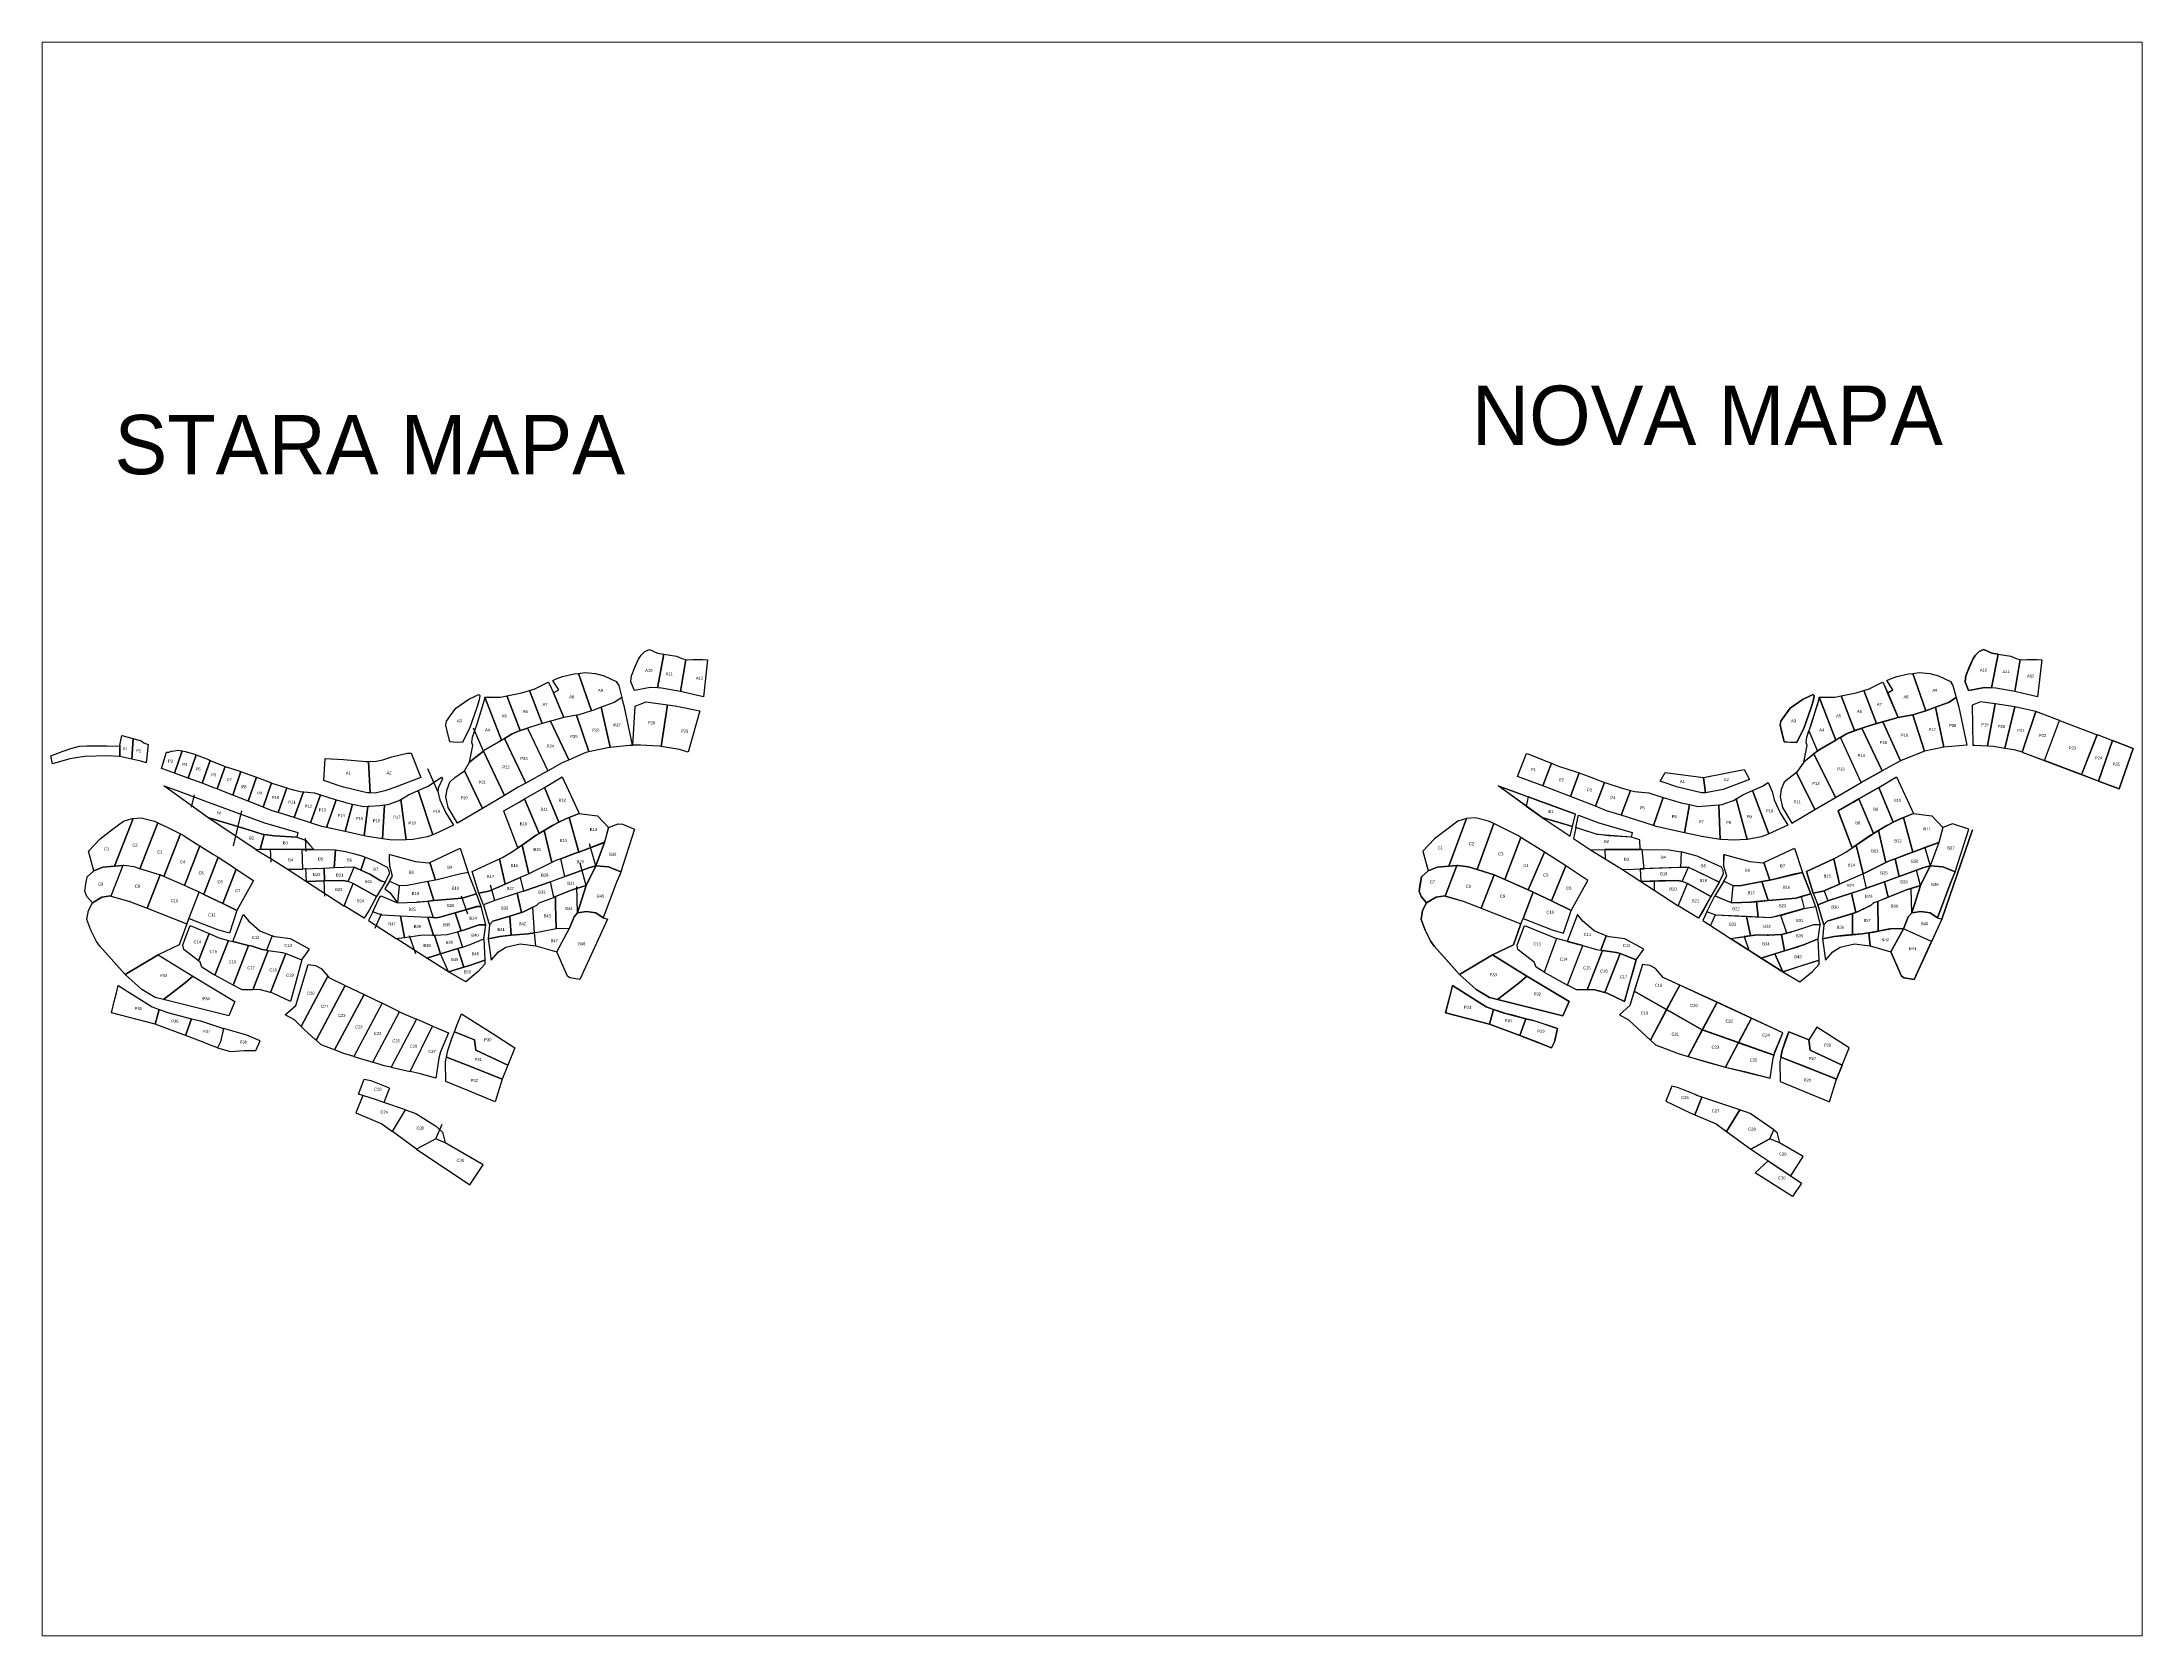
# Paper-space layout 'Layout1' of a CAD drawing. Header units: inches. Extents: x 26 to 231, y 20 to 176.
# The model-space entities are those that its viewports show. They can reach past a viewport. Long polylines and large blocks are cut down to what shows.
import ezdxf

# ---------------------------------------------------------------- set-up
doc = ezdxf.new("R2010")
doc.units = ezdxf.units.IN
for name, color, linetype in [('BROJEVI', 3, 'Continuous'), ('iskoristivo', 5, 'Continuous'), ('PARCELA', 10, 'Continuous'), ('POVRŠINA', 7, 'Continuous'), ('TABLICA', 5, 'Continuous')]:
    doc.layers.add(name, color=color, linetype=linetype)

msp = doc.modelspace()

# ---------------------------------------------------------------- linework, layer by layer
at = {"layer": 'iskoristivo'}
for p, q in [((516865.2, 4780277.34), (516861.84, 4780285.06)), ((516849.82, 4780263.65), (516846.46, 4780271.37)), ((516766.66, 4780258.41), (516767.66, 4780262.6)), ((516780.82, 4780245.36), (516783.69, 4780257.23)), ((516805.36, 4780243.49), (516805.12, 4780247.95)), ((516793.59, 4780239.9), (516793.34, 4780244.36)), ((516903.14, 4780238.62), (516901.09, 4780246.03)), ((516805.55, 4780233.37), (516805.3, 4780237.83)), ((516811.72, 4780228.38), (516811.41, 4780233.72)), ((516899.97, 4780231.98), (516897.92, 4780239.39)), ((516836.74, 4780231.81), (516836.19, 4780226.11)), ((516857.76, 4780228.51), (516859.82, 4780222.37)), ((516869.03, 4780226.93), (516867.65, 4780232.06)), ((516896.97, 4780222.7), (516896.81, 4780231.68)), ((516828.68, 4780217.58), (516830.85, 4780222.51)), ((516842.37, 4780208.95), (516840.27, 4780215.04)), ((516882.94, 4780211.56), (516882.47, 4780216)), ((517333.42, 4780211.56), (517332.95, 4780216)), ((516853.48, 4780202.88), (516850.77, 4780208.87)), ((517303.96, 4780202.88), (517301.25, 4780208.87)), ((516849.11, 4780146.48), (516851.28, 4780151.41))]:
    msp.add_line(p, q, dxfattribs=at)
at = {"layer": 'PARCELA'}
for p, q in [((517384.79, 4780277), (517417.5, 4780264.56)), ((517410.49, 4780267.22), (517415.27, 4780280.9)), ((517414.73, 4780281.1), (517422.26, 4780278.25)), ((517417.5, 4780264.56), (517422.26, 4780278.25)), ((517422.26, 4780278.25), (517417.5, 4780264.56)), ((517249.34, 4780255.67), (517252.48, 4780264.01)), ((517252.48, 4780264.01), (517253.89, 4780263.68)), ((517253.89, 4780263.68), (517254.95, 4780263.57)), ((517254.95, 4780263.57), (517258.71, 4780263.2)), ((517258.71, 4780263.2), (517260.69, 4780262.55)), ((517263.58, 4780261.64), (517260.32, 4780252.21)), ((517260.69, 4780262.55), (517263.58, 4780261.64)), ((517288.23, 4780261.26), (517290.44, 4780262.57)), ((517291.87, 4780247.49), (517288.23, 4780261.26)), ((517290.44, 4780262.57), (517293.73, 4780264.02)), ((517293.73, 4780264.02), (517299.19, 4780249.36)), ((517417.5, 4780264.56), (517410.49, 4780267.22)), ((517417.5, 4780264.56), (517410.49, 4780267.22)), ((517260.32, 4780252.21), (517249.34, 4780255.67)), ((517269.57, 4780259.87), (517272.43, 4780259.26)), ((517270.18, 4780249.92), (517261.18, 4780251.94)), ((517292.05, 4780247.5), (517291.87, 4780247.49)), ((517296.73, 4780248.39), (517292.05, 4780247.5)), ((517299.19, 4780249.36), (517296.73, 4780248.39)), ((517271.97, 4780174.25), (517281.74, 4780192.55))]:
    msp.add_line(p, q, dxfattribs=at)
for points in [[(517371.77, 4780311.59), (517370.19, 4780310.92), (517368.95, 4780309.67), (517368.11, 4780308.4), (517365.75, 4780302.74), (517365.51, 4780300.74), (517366.67, 4780297.75), (517371.99, 4780298.83), (517374.44, 4780298.67), (517376.62, 4780310.05), (517374.47, 4780310.37), (517371.77, 4780311.59)], [(517339.31, 4780296.96), (517341.13, 4780297.98), (517339.11, 4780301.22), (517340.29, 4780301.77), (517342.44, 4780302.54), (517346.39, 4780303.4), (517347.79, 4780303.58), (517352.25, 4780290.97), (517347.86, 4780289.58), (517342.87, 4780288.72), (517339.31, 4780296.96)], [(517347.79, 4780303.58), (517350, 4780303.86), (517353.61, 4780303.53), (517356.47, 4780302.76), (517360.51, 4780300.82), (517361.39, 4780299.47), (517362.45, 4780295.41), (517359.89, 4780293.71), (517355.48, 4780292.11), (517352.24, 4780290.97), (517347.79, 4780303.58)], [(517376.62, 4780310.05), (517380.95, 4780309.4), (517382.75, 4780308.57), (517384.02, 4780308.25), (517382.22, 4780297.45), (517375.86, 4780298.58), (517374.44, 4780298.67), (517376.62, 4780310.05)], [(517384.02, 4780308.25), (517384.47, 4780308.14), (517387.97, 4780308.28), (517389.76, 4780308.29), (517391.36, 4780308.19), (517389.98, 4780295.6), (517386.51, 4780296.39), (517382.76, 4780297.35), (517382.22, 4780297.49), (517384.02, 4780308.25)], [(517314.21, 4780296.48), (517310.82, 4780294.9), (517306.41, 4780291.85), (517303.29, 4780287.44), (517303.04, 4780286.11), (517304.39, 4780280.47), (517308.66, 4780280.24), (517309.76, 4780282.61), (517311.03, 4780284.98), (517313.53, 4780292.02), (517314.25, 4780294.64), (517314.47, 4780296.13), (517314.21, 4780296.48)], [(517323.65, 4780295.98), (517328.67, 4780296.99), (517331.26, 4780297.76), (517335.54, 4780286.64), (517328.17, 4780284.24), (517323.65, 4780295.98)], [(517331.26, 4780297.76), (517333.07, 4780298.3), (517337.57, 4780300.56), (517337.94, 4780300.11), (517342.87, 4780288.72), (517337.76, 4780287.23), (517335.54, 4780286.64), (517331.26, 4780297.76)], [(517316.23, 4780295.51), (517316.19, 4780294.98), (517312.72, 4780284.14), (517315.68, 4780277.34), (517316.22, 4780277.77), (517321.85, 4780281.01), (517316.23, 4780295.51)], [(517316.23, 4780295.51), (517321.51, 4780295.54), (517323.65, 4780295.98), (517328.17, 4780284.24), (517325.4, 4780283.11), (517321.85, 4780281.03), (517316.23, 4780295.51)], [(517351.78, 4780277.3), (517343.69, 4780274.07), (517337.76, 4780287.23), (517342.87, 4780288.72), (517347.86, 4780289.58), (517351.78, 4780277.3)], [(517358.33, 4780278.67), (517351.78, 4780277.3), (517347.86, 4780289.57), (517352.24, 4780290.97), (517355.48, 4780292.11), (517358.33, 4780278.67)], [(517366.09, 4780279.34), (517358.33, 4780278.67), (517355.48, 4780292.11), (517359.89, 4780293.71), (517362.45, 4780295.41), (517363.37, 4780292.13), (517366.09, 4780279.34)], [(517375.58, 4780293.31), (517370.68, 4780294.02), (517367.81, 4780292.82), (517368.08, 4780279.36), (517368.76, 4780279.37), (517373.08, 4780279.12), (517375.58, 4780293.31)], [(517382.32, 4780292.24), (517375.58, 4780293.31), (517373.08, 4780279.12), (517375.04, 4780279), (517378.85, 4780278.37), (517382.32, 4780292.24)], [(517384.79, 4780277), (517389.33, 4780290.72), (517382.32, 4780292.24), (517378.85, 4780278.37), (517381.94, 4780277.85), (517384.8, 4780277.04)], [(517389.34, 4780290.74), (517384.79, 4780277), (517392.26, 4780274.14), (517397.38, 4780287.67), (517389.34, 4780290.74)], [(517323.38, 4780281.93), (517325.4, 4780283.11), (517330.6, 4780285.03), (517337.44, 4780270.71), (517330.44, 4780266.78), (517323.38, 4780281.93)], [(517330.44, 4780266.78), (517337.44, 4780270.71), (517330.58, 4780285.08), (517325.4, 4780283.11), (517323.39, 4780281.92)], [(517343.69, 4780274.07), (517337.44, 4780270.71), (517330.58, 4780285.08), (517334.06, 4780286.24), (517337.76, 4780287.23), (517343.69, 4780274.07)], [(517404.8, 4780269.39), (517392.26, 4780274.14), (517397.38, 4780287.67), (517410.04, 4780282.88), (517404.8, 4780269.39)], [(517410.49, 4780267.22), (517404.8, 4780269.38), (517410.04, 4780282.89), (517415.27, 4780280.9), (517410.49, 4780267.22), (517405.35, 4780269.18)], [(517222.86, 4780265.67), (517214.37, 4780268.81), (517217.44, 4780276.53), (517217.84, 4780276.41), (517218.78, 4780276.05), (517223.48, 4780274.2), (517225.79, 4780273.22), (517222.86, 4780265.67)], [(517314.73, 4780257.61), (517321.67, 4780261.7), (517314.46, 4780276.38), (517310.99, 4780273.65), (517308.61, 4780270.16), (517314.73, 4780257.61)], [(517321.67, 4780261.7), (517330.44, 4780266.78), (517323.39, 4780281.92), (517316.22, 4780277.77), (517314.46, 4780276.38), (517321.67, 4780261.7)], [(517415.27, 4780280.9), (517410.49, 4780267.22), (517417.5, 4780264.56), (517422.26, 4780278.25), (517415.27, 4780280.9)], [(517232.28, 4780262.02), (517222.86, 4780265.67), (517225.79, 4780273.22), (517227.05, 4780272.69), (517228.53, 4780272.19), (517233.87, 4780270.42), (517235.23, 4780269.95), (517232.28, 4780262.02)], [(517240.72, 4780258.7), (517232.28, 4780262.02), (517235.23, 4780269.95), (517239.13, 4780268.5), (517243.73, 4780266.79), (517240.72, 4780258.7)], [(517277.18, 4780268.38), (517277.82, 4780263.24), (517276.45, 4780263.29), (517268.45, 4780265.12), (517262.52, 4780267.14), (517264.25, 4780270.08), (517277.18, 4780268.38), (517277.82, 4780263.24)], [(517277.18, 4780268.38), (517290.91, 4780271.15), (517292.72, 4780267.77), (517283.8, 4780264.37), (517277.82, 4780263.24), (517277.18, 4780268.38)], [(517306.95, 4780253.03), (517314.73, 4780257.61), (517308.61, 4780270.16), (517304.38, 4780266.9), (517303.42, 4780264.36), (517303.04, 4780261.88), (517303.86, 4780258.25), (517306.95, 4780253.03)], [(517336.3, 4780265.09), (517342.29, 4780268.65), (517348.07, 4780256.25), (517344.65, 4780254.9), (517342.36, 4780253.88), (517341.19, 4780253.3), (517336.3, 4780265.09)], [(517217.98, 4780261.93), (517217.23, 4780258.78), (517222.64, 4780254.88), (517232.88, 4780251.86), (517233.89, 4780256.04), (517217.98, 4780261.93)], [(517249.34, 4780255.67), (517244.44, 4780257.21), (517240.72, 4780258.7), (517243.73, 4780266.79), (517244.18, 4780266.62), (517249.38, 4780264.91), (517252.48, 4780264.01), (517249.34, 4780255.67)], [(517260.32, 4780252.21), (517249.34, 4780255.67), (517252.48, 4780264.01), (517253.89, 4780263.68), (517258.71, 4780263.2), (517260.69, 4780262.55), (517263.58, 4780261.64), (517260.32, 4780252.21)], [(517270.76, 4780249.79), (517261.18, 4780251.94), (517260.32, 4780252.21), (517263.58, 4780261.64), (517269.57, 4780259.87), (517272.43, 4780259.26), (517270.76, 4780249.79)], [(517291.87, 4780247.49), (517289.57, 4780247.37), (517287.98, 4780247.3), (517282.76, 4780247.55), (517282.29, 4780259.15), (517283.58, 4780259.29), (517284.07, 4780259.59), (517287.29, 4780260.7), (517288.23, 4780261.26), (517291.87, 4780247.49)], [(517299.19, 4780249.36), (517296.73, 4780248.39), (517291.87, 4780247.49), (517288.23, 4780261.26), (517290.44, 4780262.57), (517293.73, 4780264.02), (517299.19, 4780249.36)], [(517305.58, 4780252.36), (517299.19, 4780249.36), (517293.73, 4780264.02), (517297.08, 4780265.5), (517298.95, 4780266.76), (517300.3, 4780263.65), (517301, 4780260.91), (517303.02, 4780256.45), (517305.58, 4780252.36)], [(517322.61, 4780257.13), (517327.39, 4780244.68), (517328.75, 4780245.64), (517334.54, 4780249.58), (517329.6, 4780261.18), (517322.6, 4780257.13)], [(517329.6, 4780261.18), (517334.54, 4780249.58), (517336.26, 4780250.59), (517339.07, 4780252.25), (517341.19, 4780253.3), (517336.3, 4780265.09), (517329.6, 4780261.18)], [(517197.16, 4780254.59), (517194.16, 4780253.66), (517186.34, 4780247.75), (517182.41, 4780243.56), (517184.17, 4780236.95), (517187.26, 4780238.14), (517191.15, 4780238.5), (517197.16, 4780254.59)], [(517206.37, 4780252.85), (517205.76, 4780253.13), (517204.61, 4780253.66), (517200.19, 4780254.85), (517197.16, 4780254.59), (517191.15, 4780238.5), (517194.26, 4780238.78), (517197.81, 4780238.22), (517200.75, 4780237.33), (517206.37, 4780252.85)], [(517282.76, 4780247.55), (517276.61, 4780248.47), (517270.76, 4780249.79), (517272.43, 4780259.26), (517275.28, 4780258.66), (517282.29, 4780259.15), (517282.76, 4780247.55)], [(517336.26, 4780250.59), (517341.19, 4780253.3), (517344.65, 4780254.9), (517347.87, 4780243.28), (517341.85, 4780241.02), (517340.21, 4780240.41), (517338.77, 4780239.71), (517336.26, 4780250.59)], [(517344.65, 4780254.9), (517348.07, 4780256.25), (517354.24, 4780255.46), (517357.93, 4780251.51), (517356.62, 4780246.51), (517351.92, 4780244.77), (517347.87, 4780243.28), (517344.65, 4780254.9)], [(517215.52, 4780248.2), (517214.46, 4780248.87), (517206.37, 4780252.85), (517200.75, 4780237.33), (517206.52, 4780235.55), (517210.07, 4780234.01), (517215.52, 4780248.2)], [(517223.48, 4780243.18), (517215.52, 4780248.2), (517210.07, 4780234.01), (517218, 4780230.52), (517223.48, 4780243.18)], [(517234.05, 4780251.52), (517233.29, 4780247.82), (517238.97, 4780244.05), (517255.81, 4780244.11), (517255.63, 4780247.34), (517252.69, 4780248.25), (517241.29, 4780249.21), (517234.05, 4780251.52)], [(517328.75, 4780245.64), (517334.54, 4780249.58), (517336.26, 4780250.59), (517338.77, 4780239.71), (517331.03, 4780235.96), (517328.75, 4780245.64)], [(517356.62, 4780246.52), (517353.63, 4780238.62), (517357.95, 4780238.27), (517362.15, 4780236.56), (517366.74, 4780250.96), (517361.19, 4780252.81), (517357.93, 4780251.51), (517356.62, 4780246.52)], [(517230.65, 4780238.61), (517223.48, 4780243.18), (517218, 4780230.52), (517225.8, 4780226.79), (517230.65, 4780238.61)], [(517243.84, 4780244.11), (517244.01, 4780241.02), (517249.77, 4780237.38), (517257.07, 4780237.61), (517256.49, 4780244.11), (517243.84, 4780244.07)], [(517269.36, 4780238.07), (517257.07, 4780237.61), (517256.48, 4780244.13), (517265.58, 4780244.02), (517269.66, 4780243.33), (517269.66, 4780243.33), (517269.36, 4780238.07)], [(517282.49, 4780233.08), (517283.88, 4780235.94), (517283.8, 4780236.99), (517283.19, 4780238.17), (517274.99, 4780241.82), (517269.66, 4780243.33), (517269.36, 4780238.07), (517272.07, 4780238.19), (517277.29, 4780235.65), (517282.49, 4780233.08)], [(517284, 4780233.44), (517284.98, 4780235.07), (517284.07, 4780238.53), (517284.08, 4780242.46), (517292.78, 4780240.04), (517297.21, 4780239.59), (517297.57, 4780239.76), (517299.51, 4780233.81), (517289.96, 4780231.95), (517287.23, 4780231.81), (517284, 4780233.44)], [(517297.57, 4780239.76), (517307.91, 4780244.58), (517310.6, 4780236.35), (517299.51, 4780233.81), (517297.57, 4780239.76)], [(517311.89, 4780236.73), (517314.22, 4780229.39), (517317.55, 4780230.05), (517323.1, 4780232.44), (517321.12, 4780240.99), (517311.89, 4780236.73)], [(517321.12, 4780240.99), (517325.24, 4780243.18), (517328.75, 4780245.64), (517331.03, 4780235.96), (517323.1, 4780232.44), (517321.12, 4780240.99)], [(517331.03, 4780235.96), (517338.77, 4780239.71), (517340.21, 4780240.41), (517341.85, 4780241.02), (517343.24, 4780235.02), (517338.3, 4780233.23), (517332.23, 4780231.09), (517331.03, 4780235.96)], [(517353.63, 4780238.62), (517351.59, 4780238.07), (517343.24, 4780235.02), (517341.85, 4780241.02), (517351.92, 4780244.77), (517353.63, 4780238.62)], [(517184.17, 4780236.95), (517181.97, 4780234.87), (517181.12, 4780230.04), (517181.78, 4780228.28), (517183.67, 4780226.07), (517186.89, 4780228.05), (517189.81, 4780228.45), (517189.91, 4780228.42), (517193.93, 4780238.75), (517191.15, 4780238.5), (517187.26, 4780238.14), (517184.17, 4780236.95)], [(517193.93, 4780238.75), (517189.93, 4780228.47), (517196.03, 4780226.64), (517202.14, 4780224.27), (517206.52, 4780235.55), (517200.75, 4780237.33), (517197.81, 4780238.22), (517194.26, 4780238.78), (517193.93, 4780238.75)], [(517206.52, 4780235.55), (517202.14, 4780224.27), (517215.54, 4780219.06), (517216.3, 4780220.82), (517219.7, 4780229.71), (517218, 4780230.52), (517206.52, 4780235.55)], [(517238.1, 4780233.65), (517230.65, 4780238.61), (517225.8, 4780226.79), (517232.45, 4780223.53), (517238.1, 4780233.65)], [(517255.8, 4780237.57), (517256.03, 4780233.37), (517268.52, 4780233.7), (517269.98, 4780233.36), (517272.05, 4780238.19), (517255.8, 4780237.57)], [(517260.53, 4780233.49), (517260.55, 4780230.37), (517268.66, 4780225.12), (517271.71, 4780232.6), (517269.97, 4780233.34), (517268.52, 4780233.7), (517260.53, 4780233.49)], [(517279.62, 4780228.24), (517275.48, 4780221), (517268.66, 4780225.12), (517271.71, 4780232.6), (517279.62, 4780228.24)], [(517282.49, 4780233.08), (517279.62, 4780228.24), (517271.94, 4780232.5), (517269.98, 4780233.36), (517272.07, 4780238.19), (517282.51, 4780233.11)], [(517287.23, 4780231.81), (517289.96, 4780231.95), (517296.89, 4780233.3), (517298.98, 4780226.9), (517295.1, 4780226.56), (517293.22, 4780226.4), (517286.61, 4780226.1), (517287.23, 4780231.81)], [(517296.89, 4780233.3), (517299.51, 4780233.81), (517310.6, 4780236.35), (517313.38, 4780229.14), (517310.11, 4780228.21), (517308.41, 4780227.72), (517299.01, 4780226.9), (517296.89, 4780233.3)], [(517317.88, 4780230.19), (517319.16, 4780226.79), (517327.08, 4780229.36), (517332.23, 4780231.09), (517331.03, 4780235.96), (517323.1, 4780232.44), (517318.56, 4780230.48)], [(517327.08, 4780229.36), (517332.23, 4780231.09), (517338.3, 4780233.23), (517339.51, 4780228.01), (517335.97, 4780226.59), (517334.58, 4780226.07), (517333.75, 4780225.38), (517329.2, 4780223.04), (517328.58, 4780222.86), (517327.08, 4780229.36)], [(517338.3, 4780233.23), (517339.51, 4780228.01), (517345.66, 4780230.48), (517347.3, 4780230.99), (517350.45, 4780231.98), (517349.03, 4780237.13), (517343.24, 4780235.02), (517338.3, 4780233.23)], [(517353.63, 4780238.62), (517350.45, 4780231.98), (517347.45, 4780222.7), (517350.56, 4780223.16), (517353.67, 4780222.73), (517356.13, 4780221.09), (517360.61, 4780233.15), (517362.15, 4780236.56), (517357.95, 4780238.27), (517353.63, 4780238.62)], [(517219.7, 4780229.71), (517216.3, 4780220.82), (517226.01, 4780216.97), (517229.93, 4780215.86), (517232.45, 4780223.53), (517225.8, 4780226.79), (517219.7, 4780229.71)], [(517281.04, 4780228.52), (517286.67, 4780226.11), (517295.1, 4780226.56), (517295.66, 4780221.27), (517281.36, 4780222.01), (517278.33, 4780223.1), (517281.04, 4780228.52)], [(517295.1, 4780226.56), (517299.01, 4780226.9), (517308.41, 4780227.72), (517310.11, 4780228.21), (517311.19, 4780224.24), (517311.19, 4780224.24), (517303.19, 4780221.91), (517299.72, 4780221.07), (517295.66, 4780221.32), (517295.1, 4780226.56)], [(517315.77, 4780225.47), (517319.51, 4780226.93), (517327.08, 4780229.36), (517328.58, 4780222.86), (517327.42, 4780222.5), (517318.9, 4780219.9), (517317.74, 4780218.65), (517315.77, 4780225.47)], [(517327.42, 4780222.5), (517327.47, 4780215.38), (517330.78, 4780215.7), (517332.95, 4780216), (517334.67, 4780216.23), (517336.14, 4780216.53), (517335.97, 4780226.62), (517334.58, 4780226.07), (517333.75, 4780225.38), (517332.38, 4780224.68), (517329.2, 4780223.04), (517327.42, 4780222.5)], [(517347.3, 4780230.99), (517345.66, 4780230.48), (517340.02, 4780228.21), (517339.51, 4780228.01), (517335.97, 4780226.59), (517336.14, 4780216.53), (517340.27, 4780217.37), (517340.63, 4780217.45), (517344.67, 4780217.33), (517346.31, 4780221.39), (517347.45, 4780222.7), (517347.3, 4780230.99)], [(517216.7, 4780218.45), (517227.48, 4780214.04), (517223.31, 4780202.74), (517220.64, 4780204.37), (517220.02, 4780206.13), (517214.52, 4780210.33), (517214.26, 4780211.79), (517216.7, 4780218.45)], [(517234.6, 4780222.19), (517231.13, 4780213.06), (517236.45, 4780211.75), (517240.98, 4780210.33), (517242.45, 4780210.13), (517244.35, 4780215.01), (517240.25, 4780216.65), (517236.46, 4780219.89), (517234.6, 4780222.19)], [(517281.14, 4780222.08), (517279.53, 4780218.43), (517286.3, 4780214.07), (517290.86, 4780214.73), (517293.05, 4780215.05), (517291.72, 4780221.48), (517281.36, 4780222.01), (517281.14, 4780222.08)], [(517291.72, 4780221.48), (517293.05, 4780215.05), (517295.25, 4780215.37), (517298.66, 4780215.21), (517303.52, 4780215.43), (517305.26, 4780215.91), (517303.22, 4780221.89), (517299.74, 4780221.07), (517291.72, 4780221.48)], [(517303.22, 4780221.89), (517306.22, 4780222.76), (517309.82, 4780223.8), (517311.19, 4780224.24), (517314.93, 4780224.91), (517316.54, 4780218.69), (517314.28, 4780218.68), (517308.2, 4780216.69), (517305.26, 4780215.91), (517303.22, 4780221.89)], [(517316.54, 4780218.69), (517314.28, 4780218.68), (517308.6, 4780216.83), (517308.2, 4780216.71), (517307.01, 4780216.39), (517303.52, 4780215.43), (517304.46, 4780209.88), (517308.7, 4780211.21), (517311.28, 4780212.03), (517315.87, 4780213.96), (517316.54, 4780218.69)], [(517317.74, 4780218.65), (517317.35, 4780214.03), (517321.24, 4780214.79), (517327.47, 4780215.38), (517327.42, 4780222.5), (517318.9, 4780219.9), (517317.74, 4780218.65)], [(517344.67, 4780217.33), (517346.31, 4780221.39), (517347.45, 4780222.7), (517350.56, 4780223.16), (517353.67, 4780222.73), (517356.13, 4780221.09), (517357.58, 4780220.56), (517354.14, 4780213.08), (517344.67, 4780217.33)], [(517227.48, 4780214.04), (517223.31, 4780202.74), (517231.23, 4780198.35), (517236.45, 4780211.75), (517227.48, 4780214.04)], [(517236.45, 4780211.75), (517240.98, 4780210.33), (517242.45, 4780210.13), (517243.04, 4780210.05), (517237.9, 4780196.81), (517234.23, 4780196.71), (517231.23, 4780198.35), (517236.45, 4780211.75)], [(517244.35, 4780215.01), (517242.45, 4780210.13), (517243.04, 4780210.05), (517247.83, 4780209.4), (517248.98, 4780208.97), (517254.41, 4780206.93), (517256.99, 4780210.48), (517250.61, 4780213.94), (517245.31, 4780214.62), (517244.35, 4780215.01)], [(517290.86, 4780214.73), (517292.46, 4780210.1), (517296.62, 4780207.42), (517301.25, 4780208.87), (517304.47, 4780209.87), (517303.52, 4780215.43), (517299.15, 4780215.23), (517298.66, 4780215.21), (517295.25, 4780215.37), (517290.86, 4780214.73)], [(517315.87, 4780213.96), (517311.28, 4780212.03), (517307.05, 4780210.69), (517301.25, 4780208.87), (517303.96, 4780202.88), (517309.06, 4780204.51), (517316.24, 4780206.8), (517315.87, 4780213.96)], [(517332.95, 4780216), (517333.42, 4780211.56), (517340.44, 4780209.55), (517344.67, 4780217.33), (517340.63, 4780217.45), (517336.14, 4780216.53), (517332.95, 4780216)], [(517344.67, 4780217.33), (517340.44, 4780209.55), (517344.05, 4780201.42), (517344.87, 4780200.8), (517348.24, 4780200.28), (517354.14, 4780213.08), (517344.67, 4780217.33)], [(517205.89, 4780208.58), (517194.76, 4780201.95), (517200.37, 4780196.88), (517204.92, 4780194.22), (517207.66, 4780193.51), (517214.96, 4780199.08), (517217.56, 4780201.38), (517205.89, 4780208.58)], [(517243.04, 4780210.05), (517237.9, 4780196.81), (517239.98, 4780196.87), (517243.88, 4780195.83), (517248.98, 4780208.97), (517247.83, 4780209.4), (517243.04, 4780210.05)], [(517248.98, 4780208.97), (517243.88, 4780195.83), (517244.66, 4780195.63), (517250.54, 4780192.87), (517254.41, 4780206.93), (517248.98, 4780208.97)], [(517256.54, 4780205.35), (517252.33, 4780191.42), (517248.82, 4780188.29), (517251.88, 4780186.64), (517260.9, 4780178.22), (517268.58, 4780175.28), (517278.34, 4780172.32), (517284.54, 4780170.63), (517291.01, 4780169.17), (517299.68, 4780166.93)], [(517256.54, 4780205.35), (517253.8, 4780196.28), (517264.72, 4780190.07), (517269.12, 4780198.39), (517263.56, 4780200.97), (517260.95, 4780203.91), (517259.07, 4780204.95), (517256.54, 4780205.35)], [(517299.68, 4780166.93), (517300.64, 4780173.67), (517301.27, 4780175.81), (517303.98, 4780182.26), (517263.56, 4780200.97), (517260.95, 4780203.91), (517259.07, 4780204.95), (517256.54, 4780205.35)], [(517192.39, 4780198.22), (517190.09, 4780189.02), (517204.89, 4780185.17), (517206.27, 4780190.08), (517203.82, 4780190.99), (517192.39, 4780198.22)], [(517217.56, 4780201.38), (517214.96, 4780199.08), (517207.66, 4780193.51), (517229.72, 4780187.94), (517231.78, 4780192.8), (517217.56, 4780201.38)], [(517269.08, 4780198.28), (517259.22, 4780179.72)], [(517269.12, 4780198.39), (517264.72, 4780190.07), (517276.75, 4780183.24), (517281.74, 4780192.55), (517269.12, 4780198.39)], [(517206.27, 4780190.08), (517204.89, 4780185.17), (517215.17, 4780181.4), (517217.17, 4780187.03), (517212.78, 4780188.18), (517210.31, 4780188.83), (517208.39, 4780189.4), (517206.27, 4780190.08)], [(517253.8, 4780196.28), (517252.33, 4780191.42), (517248.82, 4780188.29), (517251.88, 4780186.64), (517259.22, 4780179.72), (517264.72, 4780190.07), (517253.8, 4780196.28)], [(517253.8, 4780196.28), (517276.75, 4780183.24), (517300.95, 4780174.74)], [(517264.72, 4780190.07), (517259.22, 4780179.72), (517260.9, 4780178.22), (517268.58, 4780175.28), (517271.97, 4780174.25), (517276.75, 4780183.24), (517264.72, 4780190.07)], [(517276.79, 4780183.22), (517288.96, 4780178.95), (517293.34, 4780187.18), (517281.74, 4780192.55), (517276.79, 4780183.22)], [(517217.17, 4780187.03), (517215.17, 4780181.4), (517225.89, 4780177.2), (517226.9, 4780179.21), (517227.91, 4780183.68), (517219.67, 4780186.42), (517217.17, 4780187.03)], [(517276.79, 4780183.22), (517271.97, 4780174.25), (517284.54, 4780170.63), (517288.96, 4780178.95), (517276.79, 4780183.22)], [(517284.54, 4780170.63), (517293.34, 4780187.18)], [(517293.34, 4780187.18), (517288.94, 4780178.9), (517300.95, 4780174.74), (517303.98, 4780182.26), (517293.34, 4780187.18), (517288.96, 4780178.95)], [(517315.4, 4780184.17), (517312.7, 4780179.92), (517313.2, 4780176.4), (517323.98, 4780171.37), (517326.3, 4780177.15), (517315.4, 4780184.17)], [(517288.96, 4780178.95), (517284.54, 4780170.63), (517299.68, 4780166.93), (517300.64, 4780173.67), (517301.01, 4780174.72), (517288.96, 4780178.95)], [(517312.7, 4780179.92), (517305.95, 4780182.64), (517303.7, 4780176.28), (517303.28, 4780174.09), (517322.08, 4780166.63), (517323.98, 4780171.37), (517313.2, 4780176.4), (517312.7, 4780179.92)], [(517303.28, 4780174.09), (517302.91, 4780172.45), (517303.02, 4780165.83), (517319.72, 4780158.96), (517322.08, 4780166.63), (517303.28, 4780174.09)], [(517266.47, 4780164.21), (517264.48, 4780159.16), (517272.71, 4780155.21), (517272.71, 4780155.21), (517274.22, 4780154.57), (517276.61, 4780160.59), (517274.95, 4780161.12), (517274.35, 4780161.48), (517268.72, 4780163.7), (517266.47, 4780164.21)], [(517276.61, 4780160.59), (517274.22, 4780154.57), (517281.38, 4780151.56), (517284.96, 4780148.94), (517289.43, 4780156.22), (517276.61, 4780160.59)], [(517284.96, 4780148.94), (517293.1, 4780142.98), (517299.6, 4780146.48), (517300.95, 4780149.56), (517292.89, 4780155.02), (517289.43, 4780156.22), (517284.96, 4780148.94)], [(517299.6, 4780146.48), (517293.1, 4780142.98), (517306.67, 4780133.97), (517310.77, 4780140.5), (517302.81, 4780145.14), (517299.6, 4780146.48)], [(517310.3, 4780131.56), (517307.26, 4780126.98), (517294.62, 4780135.05), (517299.04, 4780139.04), (517310.3, 4780131.56)]]:
    msp.add_lwpolyline(points, dxfattribs=at)
at = {"layer": 'PARCELA', "color": 255}
for points in [[(516863.73, 4780296.48), (516863.99, 4780296.13), (516863.76, 4780294.64), (516863.05, 4780292.02), (516861.37, 4780287.27), (516860.55, 4780284.98), (516859.27, 4780282.61), (516858.18, 4780280.24), (516855.01, 4780280.37), (516853.91, 4780280.47), (516852.91, 4780284.65), (516852.55, 4780286.11), (516852.81, 4780287.44), (516854.14, 4780289.32), (516855.93, 4780291.85), (516860.33, 4780294.9)], [(517314.21, 4780296.48), (517314.47, 4780296.13), (517314.25, 4780294.64), (517313.53, 4780292.02), (517311.85, 4780287.27), (517311.03, 4780284.98), (517309.76, 4780282.61), (517308.66, 4780280.24), (517305.49, 4780280.37), (517304.39, 4780280.47), (517303.4, 4780284.65), (517303.04, 4780286.11), (517303.29, 4780287.44), (517304.62, 4780289.32), (517306.41, 4780291.85), (517310.82, 4780294.9)], [(516772.16, 4780254.88), (516757.34, 4780265.58), (516761.48, 4780264.19), (516772.33, 4780260.11), (516791.3, 4780253.14), (516802.59, 4780249.9), (516802.2, 4780248.25), (516794.71, 4780248.76), (516791.17, 4780249.17), (516790.81, 4780249.21), (516785.23, 4780251.02)], [(516906.15, 4780246.57), (516906.6, 4780247.81), (516907.45, 4780251.51), (516910.71, 4780252.81), (516912.13, 4780252.64), (516916.26, 4780250.96), (516911.67, 4780236.56), (516907.46, 4780238.27), (516903.14, 4780238.62), (516906.13, 4780246.51)], [(516905.65, 4780221.09), (516903.19, 4780222.73), (516900.08, 4780223.16), (516896.97, 4780222.7), (516899.97, 4780231.98), (516903.14, 4780238.62), (516907.46, 4780238.27), (516911.67, 4780236.56), (516911.23, 4780235.6), (516910.13, 4780233.15)], [(517356.13, 4780221.09), (517353.67, 4780222.73), (517350.56, 4780223.16), (517347.45, 4780222.7), (517350.45, 4780231.98), (517353.63, 4780238.62), (517357.95, 4780238.27), (517362.15, 4780236.56), (517361.71, 4780235.6), (517360.61, 4780233.15)], [(516755.4, 4780208.58), (516744.28, 4780201.95), (516735.71, 4780211.52), (516734.63, 4780213.05), (516732.69, 4780216.93), (516731.36, 4780220.55), (516731.84, 4780223.57), (516733.19, 4780226.07), (516736.4, 4780228.05), (516739.33, 4780228.45), (516739.43, 4780228.42), (516745.54, 4780226.64), (516751.65, 4780224.27), (516765.06, 4780219.06), (516762.49, 4780211.99)], [(517205.89, 4780208.58), (517194.76, 4780201.95), (517186.19, 4780211.52), (517185.11, 4780213.05), (517183.17, 4780216.93), (517181.84, 4780220.55), (517182.33, 4780223.57), (517183.67, 4780226.07), (517186.89, 4780228.05), (517189.81, 4780228.45), (517189.91, 4780228.42), (517196.03, 4780226.64), (517202.14, 4780224.27), (517215.54, 4780219.06), (517212.98, 4780211.99)], [(516905.65, 4780221.09), (516907.1, 4780220.56), (516897.75, 4780200.28), (516894.38, 4780200.8), (516893.56, 4780201.42), (516889.96, 4780209.55), (516894.19, 4780217.33), (516895.82, 4780221.39), (516896.97, 4780222.7), (516900.08, 4780223.16), (516903.19, 4780222.73)], [(517356.13, 4780221.09), (517357.58, 4780220.56), (517348.24, 4780200.28), (517344.87, 4780200.8), (517344.05, 4780201.42), (517340.44, 4780209.55), (517344.67, 4780217.33), (517346.31, 4780221.39), (517347.45, 4780222.7), (517350.56, 4780223.16), (517353.67, 4780222.73)], [(516874.62, 4780215.16), (516870.76, 4780214.79), (516866.86, 4780214.03), (516867.88, 4780206.8), (516870.3, 4780209.57), (516872.84, 4780211.11), (516877.62, 4780212.31), (516882.94, 4780211.56), (516889.96, 4780209.55), (516894.19, 4780217.33), (516890.15, 4780217.45), (516889.78, 4780217.37), (516884.18, 4780216.23), (516882.47, 4780216), (516880.29, 4780215.7)], [(517325.1, 4780215.16), (517321.24, 4780214.79), (517317.35, 4780214.03), (517318.36, 4780206.8), (517320.78, 4780209.57), (517323.32, 4780211.11), (517328.11, 4780212.31), (517333.42, 4780211.56), (517340.44, 4780209.55), (517344.67, 4780217.33), (517340.63, 4780217.45), (517340.27, 4780217.37), (517334.67, 4780216.23), (517332.95, 4780216), (517330.78, 4780215.7)], [(516755.4, 4780208.58), (516767.07, 4780201.38), (516764.48, 4780199.08), (516757.18, 4780193.51), (516754.44, 4780194.22), (516749.89, 4780196.88), (516744.28, 4780201.95)], [(516865.75, 4780206.8), (516865.74, 4780205.42), (516863.47, 4780202.92), (516859.24, 4780199.48), (516853.48, 4780202.88), (516858.6, 4780204.44), (516860.52, 4780205.03)], [(517205.89, 4780208.58), (517217.56, 4780201.38), (517214.96, 4780199.08), (517207.66, 4780193.51), (517204.92, 4780194.22), (517200.37, 4780196.88), (517194.76, 4780201.95)], [(516755.79, 4780190.08), (516755.64, 4780189.64), (516754.41, 4780185.17), (516739.61, 4780189.02), (516740.69, 4780193.23), (516741.34, 4780195.8), (516741.91, 4780198.22), (516753.34, 4780190.99)], [(516767.07, 4780201.38), (516781.3, 4780192.8), (516779.24, 4780187.94), (516757.18, 4780193.51), (516764.48, 4780199.08)], [(517206.27, 4780190.08), (517206.12, 4780189.64), (517204.89, 4780185.17), (517190.09, 4780189.02), (517191.17, 4780193.23), (517191.82, 4780195.8), (517192.39, 4780198.22), (517203.82, 4780190.99)], [(517217.56, 4780201.38), (517231.78, 4780192.8), (517229.72, 4780187.94), (517207.66, 4780193.51), (517214.96, 4780199.08)], [(516766.69, 4780187.03), (516764.69, 4780181.4), (516754.41, 4780185.17), (516755.79, 4780190.08), (516759.04, 4780189.04)], [(517217.17, 4780187.03), (517215.17, 4780181.4), (517204.89, 4780185.17), (517206.27, 4780190.08), (517209.52, 4780189.04)], [(516766.69, 4780187.03), (516769.19, 4780186.42), (516769.75, 4780186.26), (516777.42, 4780183.68), (516776.41, 4780179.21), (516775.41, 4780177.2), (516772.74, 4780178.16), (516770.59, 4780179.05), (516764.69, 4780181.4)], [(516855.47, 4780182.64), (516856.38, 4780185.02), (516857.87, 4780188.64), (516868.18, 4780182.09), (516875.81, 4780177.15), (516873.5, 4780171.37), (516862.72, 4780176.4), (516862.22, 4780179.92)], [(517217.17, 4780187.03), (517219.67, 4780186.42), (517220.23, 4780186.26), (517227.91, 4780183.68), (517226.9, 4780179.21), (517225.89, 4780177.2), (517223.22, 4780178.16), (517221.08, 4780179.05), (517215.17, 4780181.4)], [(516855.47, 4780182.64), (516862.22, 4780179.92), (516862.72, 4780176.4), (516873.5, 4780171.37), (516871.6, 4780166.63), (516861.81, 4780170.52), (516852.8, 4780174.09), (516853.22, 4780176.28), (516854.6, 4780180.31)], [(517305.95, 4780182.64), (517312.7, 4780179.92), (517313.2, 4780176.4), (517323.98, 4780171.37), (517322.08, 4780166.63), (517312.3, 4780170.52), (517303.28, 4780174.09), (517303.7, 4780176.28), (517305.08, 4780180.31)], [(516852.8, 4780174.09), (516861.81, 4780170.52), (516871.6, 4780166.63), (516869.24, 4780158.96), (516859.99, 4780162.84), (516852.53, 4780165.83), (516852.43, 4780172.45)], [(516852.33, 4780145.14), (516849.11, 4780146.48), (516842.62, 4780142.98), (516860.67, 4780130.99), (516865.09, 4780137.7)]]:
    msp.add_lwpolyline(points, close=True, dxfattribs=at)
for points in [[(517232.88, 4780251.86), (517222.64, 4780254.88), (517207.83, 4780265.58), (517211.97, 4780264.19), (517222.81, 4780260.11), (517233.89, 4780256.04)], [(517234.91, 4780255.67), (517241.79, 4780253.14), (517253.07, 4780249.9), (517252.69, 4780248.25), (517245.2, 4780248.76), (517241.66, 4780249.17), (517241.29, 4780249.21), (517235.72, 4780251.02), (517234.05, 4780251.52)]]:
    msp.add_lwpolyline(points, dxfattribs=at)
for points in [[(516923.96, 4780298.67, 0), (516921.51, 4780298.83, 0), (516918.58, 4780298.29, 0), (516916.19, 4780297.75, 0), (516915.03, 4780300.74, 0), (516915.11, 4780301.93, 0), (516915.26, 4780302.74, 0), (516916.47, 4780305.84, 0), (516917.63, 4780308.4, 0), (516918.47, 4780309.67, 0), (516919.71, 4780310.92, 0), (516921.28, 4780311.59, 0), (516923.98, 4780310.37, 0), (516926.13, 4780310.05, 0)], [(517374.44, 4780298.67, 0), (517371.99, 4780298.83, 0), (517369.06, 4780298.29, 0), (517366.67, 4780297.75, 0), (517365.51, 4780300.74, 0), (517365.59, 4780301.93, 0), (517365.75, 4780302.74, 0), (517366.96, 4780305.84, 0), (517368.11, 4780308.4, 0), (517368.95, 4780309.67, 0), (517370.19, 4780310.92, 0), (517371.77, 4780311.59, 0), (517374.47, 4780310.37, 0), (517376.62, 4780310.05, 0)], [(516892.38, 4780288.72, 0), (516888.86, 4780296.98, 0), (516890.65, 4780297.98, 0), (516889.96, 4780299.08, 0), (516889.37, 4780300.03, 0), (516888.63, 4780301.22, 0), (516889.81, 4780301.77, 0), (516891.96, 4780302.54, 0), (516895.91, 4780303.4, 0), (516897.31, 4780303.58, 0), (516901.76, 4780290.97, 0), (516897.44, 4780289.59, 0), (516896.64, 4780289.45, 0)], [(516911.96, 4780295.41, 0), (516909.4, 4780293.71, 0), (516904.99, 4780292.11, 0), (516902.46, 4780291.19, 0), (516901.76, 4780290.97, 0), (516897.31, 4780303.58, 0), (516899.52, 4780303.86, 0), (516903.12, 4780303.53, 0), (516905.99, 4780302.76, 0), (516910.02, 4780300.82, 0), (516910.46, 4780300.16, 0), (516910.9, 4780299.47, 0)], [(516933.54, 4780308.25, 0), (516931.73, 4780297.45, 0), (516925.38, 4780298.58, 0), (516923.96, 4780298.67, 0), (516926.13, 4780310.05, 0), (516927.56, 4780309.83, 0), (516930.47, 4780309.4, 0), (516932.27, 4780308.57, 0)], [(516933.54, 4780308.25, 0), (516933.99, 4780308.14, 0), (516935.9, 4780308.2, 0), (516937.49, 4780308.28, 0), (516939.28, 4780308.29, 0), (516940.88, 4780308.19, 0), (516939.49, 4780295.6, 0), (516936.03, 4780296.39, 0), (516932.28, 4780297.35, 0), (516931.73, 4780297.45, 0)], [(517342.87, 4780288.72, 0), (517339.34, 4780296.98, 0), (517341.13, 4780297.98, 0), (517340.44, 4780299.08, 0), (517339.85, 4780300.03, 0), (517339.11, 4780301.22, 0), (517340.29, 4780301.77, 0), (517342.44, 4780302.54, 0), (517346.39, 4780303.4, 0), (517347.79, 4780303.58, 0), (517352.24, 4780290.97, 0), (517347.92, 4780289.59, 0), (517347.12, 4780289.45, 0)], [(517362.45, 4780295.41, 0), (517359.89, 4780293.71, 0), (517355.48, 4780292.11, 0), (517352.94, 4780291.19, 0), (517352.24, 4780290.97, 0), (517347.79, 4780303.58, 0), (517350, 4780303.86, 0), (517353.61, 4780303.53, 0), (517356.47, 4780302.76, 0), (517360.51, 4780300.82, 0), (517360.94, 4780300.16, 0), (517361.39, 4780299.47, 0)], [(517384.02, 4780308.25, 0), (517382.22, 4780297.45, 0), (517375.86, 4780298.58, 0), (517374.44, 4780298.67, 0), (517376.62, 4780310.05, 0), (517378.05, 4780309.83, 0), (517380.95, 4780309.4, 0), (517382.75, 4780308.57, 0)], [(517384.02, 4780308.25, 0), (517384.47, 4780308.14, 0), (517386.39, 4780308.2, 0), (517387.97, 4780308.28, 0), (517389.76, 4780308.29, 0), (517391.36, 4780308.19, 0), (517389.98, 4780295.6, 0), (517386.51, 4780296.39, 0), (517382.76, 4780297.35, 0), (517382.22, 4780297.45, 0)], [(516873.17, 4780295.98, 0), (516878.18, 4780296.99, 0), (516880.78, 4780297.76, 0), (516885.06, 4780286.64, 0), (516883.58, 4780286.24, 0), (516880.1, 4780285.08, 0), (516878.12, 4780284.42, 0), (516877.68, 4780284.24, 0)], [(516880.78, 4780297.76, 0), (516882.58, 4780298.3, 0), (516887.08, 4780300.56, 0), (516887.46, 4780300.11, 0), (516888.86, 4780296.98, 0), (516892.38, 4780288.72, 0), (516888.34, 4780287.52, 0), (516887.88, 4780287.39, 0), (516885.06, 4780286.64, 0)], [(517323.65, 4780295.98, 0), (517328.67, 4780296.99, 0), (517331.26, 4780297.76, 0), (517335.54, 4780286.64, 0), (517334.06, 4780286.24, 0), (517330.58, 4780285.08, 0), (517328.61, 4780284.42, 0), (517328.17, 4780284.24, 0)], [(517331.26, 4780297.76, 0), (517333.07, 4780298.3, 0), (517337.57, 4780300.56, 0), (517337.94, 4780300.11, 0), (517339.34, 4780296.98, 0), (517342.87, 4780288.72, 0), (517338.82, 4780287.52, 0), (517338.36, 4780287.39, 0), (517335.54, 4780286.64, 0)], [(516860.51, 4780273.65, 0), (516861.66, 4780279.28, 0), (516861.36, 4780280.24, 0), (516861.51, 4780282.06, 0), (516863.09, 4780286.56, 0), (516865.71, 4780294.98, 0), (516865.75, 4780295.51, 0), (516865.75, 4780295.51, 0), (516871.37, 4780281.01, 0), (516870.65, 4780280.59, 0), (516865.74, 4780277.77, 0), (516865.2, 4780277.34, 0), (516862.76, 4780275.42, 0)], [(516873.17, 4780295.98, 0), (516877.68, 4780284.24, 0), (516874.91, 4780283.11, 0), (516872.37, 4780281.6, 0), (516871.37, 4780281.01, 0), (516865.75, 4780295.51, 0), (516871.03, 4780295.54, 0)], [(516892.38, 4780288.72, 0), (516888.34, 4780287.52, 0), (516887.88, 4780287.39, 0), (516894.06, 4780274.44, 0), (516899.88, 4780277, 0), (516900.82, 4780277.2, 0), (516896.64, 4780289.45, 0)], [(516904.99, 4780292.11, 0), (516902.46, 4780291.19, 0), (516901.76, 4780290.97, 0), (516897.44, 4780289.59, 0), (516896.64, 4780289.45, 0), (516900.82, 4780277.2, 0), (516907.65, 4780278.65, 0), (516908.05, 4780278.69, 0)], [(516911.96, 4780295.41, 0), (516909.4, 4780293.71, 0), (516904.99, 4780292.11, 0), (516908.05, 4780278.69, 0), (516914.51, 4780279.32, 0), (516915.61, 4780279.34, 0), (516912.89, 4780292.13, 0)], [(516927.41, 4780292.98, 0), (516925.28, 4780278.88, 0), (516924.55, 4780279, 0), (516918.27, 4780279.37, 0), (516915.67, 4780279.34, 0), (516916.51, 4780292.47, 0), (516918.14, 4780293.17, 0), (516920.2, 4780294.02, 0)], [(516927.41, 4780292.98, 0), (516929.99, 4780292.61, 0), (516938.26, 4780290.94, 0), (516934.3, 4780277, 0), (516931.46, 4780277.85, 0), (516925.28, 4780278.88, 0)], [(517310.99, 4780273.65, 0), (517312.14, 4780279.28, 0), (517311.84, 4780280.24, 0), (517311.99, 4780282.06, 0), (517313.57, 4780286.56, 0), (517316.19, 4780294.98, 0), (517316.23, 4780295.51, 0), (517316.23, 4780295.51, 0), (517321.85, 4780281.01, 0), (517321.14, 4780280.59, 0), (517316.22, 4780277.77, 0), (517315.68, 4780277.34, 0), (517313.24, 4780275.42, 0)], [(517323.65, 4780295.98, 0), (517328.17, 4780284.24, 0), (517325.4, 4780283.11, 0), (517322.85, 4780281.6, 0), (517321.85, 4780281.01, 0), (517316.23, 4780295.51, 0), (517321.51, 4780295.54, 0)], [(516742.51, 4780275.48, 0), (516742.46, 4780279.3, 0), (516743.2, 4780282.64, 0), (516746.92, 4780281.6, 0), (516746.57, 4780274.61, 0)], [(516879.56, 4780266.55, 0), (516872.37, 4780281.6, 0), (516874.91, 4780283.11, 0), (516877.68, 4780284.24, 0), (516878.12, 4780284.42, 0), (516880.1, 4780285.08, 0), (516886.96, 4780270.71, 0)], [(516885.06, 4780286.64, 0), (516883.58, 4780286.24, 0), (516880.1, 4780285.08, 0), (516886.96, 4780270.71, 0), (516891.95, 4780273.51, 0), (516894.06, 4780274.44, 0), (516887.88, 4780287.39, 0)], [(516742.51, 4780275.48, 0), (516742.22, 4780275.55, 0), (516738.29, 4780275.71, 0), (516730.5, 4780275.56, 0), (516725.6, 4780274.7, 0), (516719.69, 4780273.09, 0), (516719.14, 4780275.74, 0), (516723.03, 4780277.19, 0), (516725.97, 4780278.26, 0), (516728.86, 4780278.98, 0), (516731.33, 4780279.1, 0), (516738.09, 4780279.15, 0), (516742.4, 4780279.03, 0), (516742.46, 4780279.3, 0)], [(516752.06, 4780279.53, 0), (516751.36, 4780273.33, 0), (516749.51, 4780273.98, 0), (516746.57, 4780274.61, 0), (516746.92, 4780281.6, 0), (516749.7, 4780280.82, 0), (516750.55, 4780280.1, 0)], [(516758.21, 4780276.94, 0), (516759.01, 4780277.01, 0), (516759.95, 4780277.31, 0), (516760.95, 4780277.46, 0), (516762.18, 4780277.69, 0), (516763.49, 4780277.45, 0), (516760.96, 4780269.88, 0), (516757.25, 4780271.26, 0), (516756.51, 4780271.52, 0)], [(516760.96, 4780269.88, 0), (516763.49, 4780277.45, 0), (516764.57, 4780277.25, 0), (516767.35, 4780276.41, 0), (516768.29, 4780276.05, 0), (516765.51, 4780268.21, 0)], [(516773, 4780274.2, 0), (516770.25, 4780266.46, 0), (516765.51, 4780268.21, 0), (516768.29, 4780276.05, 0), (516772.38, 4780274.46, 0)], [(516826.41, 4780273.82, 0), (516828.99, 4780273.9, 0), (516831.32, 4780274.37, 0), (516834.29, 4780275.35, 0), (516839.43, 4780276.69, 0), (516840.86, 4780276.63, 0), (516844.08, 4780268.48, 0), (516835.24, 4780265, 0), (516833.32, 4780264.37, 0), (516831.97, 4780263.97, 0), (516828.7, 4780263.18, 0), (516826.96, 4780263.25, 0)], [(516860.51, 4780273.65, 0), (516862.76, 4780275.42, 0), (516865.2, 4780277.34, 0), (516872.34, 4780262.37, 0), (516864.9, 4780257.99, 0), (516858.85, 4780270.66, 0), (516858.85, 4780270.66, 0)], [(516879.56, 4780266.55, 0), (516877, 4780265.11, 0), (516872.34, 4780262.37, 0), (516865.2, 4780277.34, 0), (516865.74, 4780277.77, 0), (516870.65, 4780280.59, 0), (516871.37, 4780281.01, 0), (516872.37, 4780281.6, 0)], [(516778.05, 4780272.19, 0), (516775.34, 4780264.55, 0), (516774.51, 4780264.88, 0), (516770.25, 4780266.46, 0), (516773, 4780274.2, 0), (516776.57, 4780272.69, 0)], [(516780.57, 4780262.5, 0), (516776.31, 4780264.17, 0), (516775.34, 4780264.55, 0), (516778.05, 4780272.19, 0), (516783.38, 4780270.42, 0)], [(516785.79, 4780260.46, 0), (516780.57, 4780262.5, 0), (516783.38, 4780270.42, 0), (516784.49, 4780270.05, 0), (516788.65, 4780268.5, 0)], [(516785.79, 4780260.46, 0), (516788.65, 4780268.5, 0), (516793.7, 4780266.62, 0), (516790.81, 4780258.47, 0), (516787.79, 4780259.68, 0)], [(516811.34, 4780267.37, 0), (516811.79, 4780274.79, 0), (516817.98, 4780274.52, 0), (516825.62, 4780273.8, 0), (516826.41, 4780273.82, 0), (516826.96, 4780263.25, 0), (516825.97, 4780263.29, 0), (516824.03, 4780263.72, 0), (516817.97, 4780265.12, 0), (516815.81, 4780265.86, 0), (516812.7, 4780266.95, 0)], [(516843.24, 4780264.02, 0), (516846.6, 4780265.5, 0), (516851.05, 4780268.52, 0), (516851.4, 4780267.99, 0), (516849.94, 4780264.8, 0), (516849.82, 4780263.65, 0), (516850.52, 4780260.91, 0), (516852.54, 4780256.45, 0), (516855.09, 4780252.36, 0), (516850.19, 4780249.94, 0), (516848.1, 4780249.12, 0)], [(516864.9, 4780257.99, 0), (516856.47, 4780253.03, 0), (516853.38, 4780258.25, 0), (516852.55, 4780261.88, 0), (516852.94, 4780264.36, 0), (516853.89, 4780266.9, 0), (516855.62, 4780268.4, 0), (516858.85, 4780270.66, 0)], [(516897.58, 4780256.25, 0), (516894.16, 4780254.9, 0), (516893.05, 4780254.46, 0), (516890.71, 4780253.3, 0), (516885.82, 4780265.09, 0), (516891.8, 4780268.65, 0)], [(517348.07, 4780256.25, 0), (517344.65, 4780254.9, 0), (517343.54, 4780254.46, 0), (517341.19, 4780253.3, 0), (517336.3, 4780265.09, 0), (517342.29, 4780268.65, 0)], [(516790.81, 4780258.47, 0), (516793.7, 4780266.62, 0), (516793.83, 4780266.57, 0), (516798.9, 4780264.91, 0), (516795.94, 4780256.59, 0), (516793.96, 4780257.21, 0)], [(516801.38, 4780254.88, 0), (516795.94, 4780256.59, 0), (516798.9, 4780264.91, 0), (516799.44, 4780264.73, 0), (516801.51, 4780264.13, 0), (516803.41, 4780263.68, 0), (516804.46, 4780263.57, 0)], [(516806.88, 4780253.14, 0), (516801.38, 4780254.88, 0), (516804.46, 4780263.57, 0), (516804.65, 4780263.55, 0), (516808.23, 4780263.2, 0), (516810.21, 4780262.55, 0)], [(516806.88, 4780253.14, 0), (516810.21, 4780262.55, 0), (516812.31, 4780261.88, 0), (516815.53, 4780260.92, 0), (516812.23, 4780251.6, 0), (516810.69, 4780251.94, 0)], [(516812.23, 4780251.6, 0), (516815.53, 4780260.92, 0), (516817.69, 4780260.28, 0), (516819.08, 4780259.87, 0), (516821.07, 4780259.45, 0), (516818.55, 4780250.17, 0)], [(516839.09, 4780247.37, 0), (516837.5, 4780247.3, 0), (516833.66, 4780247.35, 0), (516831.21, 4780247.71, 0), (516831.81, 4780259.15, 0), (516833.09, 4780259.29, 0), (516833.59, 4780259.59, 0), (516836.8, 4780260.7, 0), (516837.32, 4780261.01, 0)], [(516843.24, 4780264.02, 0), (516848.1, 4780249.12, 0), (516846.25, 4780248.39, 0), (516841.56, 4780247.5, 0), (516839.09, 4780247.37, 0), (516837.32, 4780261.01, 0), (516839.96, 4780262.57, 0)], [(516879.12, 4780261.18, 0), (516884.05, 4780249.58, 0), (516883.02, 4780248.96, 0), (516878.27, 4780245.64, 0), (516876.9, 4780244.68, 0), (516872.12, 4780257.11, 0), (516872.13, 4780257.13, 0), (516877.3, 4780260.13, 0)], [(516879.12, 4780261.18, 0), (516883.53, 4780263.73, 0), (516885.82, 4780265.09, 0), (516890.71, 4780253.3, 0), (516888.59, 4780252.25, 0), (516885.77, 4780250.59, 0), (516884.05, 4780249.58, 0)], [(517329.6, 4780261.18, 0), (517334.54, 4780249.58, 0), (517333.5, 4780248.96, 0), (517328.75, 4780245.64, 0), (517327.39, 4780244.68, 0), (517322.61, 4780257.11, 0), (517322.61, 4780257.13, 0), (517327.78, 4780260.13, 0)], [(517329.6, 4780261.18, 0), (517334.01, 4780263.73, 0), (517336.3, 4780265.09, 0), (517341.19, 4780253.3, 0), (517339.07, 4780252.25, 0), (517336.26, 4780250.59, 0), (517334.54, 4780249.58, 0)], [(516746.92, 4780254.61, 0), (516740.66, 4780238.5, 0), (516736.78, 4780238.14, 0), (516733.69, 4780236.95, 0), (516731.92, 4780243.56, 0), (516735.86, 4780247.75, 0), (516740.29, 4780251.19, 0), (516743.68, 4780253.66, 0), (516746.68, 4780254.59, 0)], [(516746.92, 4780254.61, 0), (516749.7, 4780254.85, 0), (516754.13, 4780253.66, 0), (516755.27, 4780253.13, 0), (516749.26, 4780237.63, 0), (516747.33, 4780238.22, 0), (516743.77, 4780238.78, 0), (516743.44, 4780238.75, 0), (516740.66, 4780238.5, 0)], [(516788.49, 4780244.05, 0), (516772.16, 4780254.88, 0), (516785.23, 4780251.02, 0), (516790.81, 4780249.21, 0), (516791.17, 4780249.17, 0), (516789.88, 4780244.08, 0)], [(516821.07, 4780259.45, 0), (516821.64, 4780259.33, 0), (516824.8, 4780258.66, 0), (516826.24, 4780258.74, 0), (516824.95, 4780248.73, 0), (516818.55, 4780250.17, 0)], [(516831.21, 4780247.71, 0), (516826.13, 4780248.47, 0), (516824.95, 4780248.73, 0), (516826.24, 4780258.74, 0), (516826.72, 4780258.77, 0), (516830.21, 4780258.98, 0), (516831.81, 4780259.15, 0)], [(516888.28, 4780239.71, 0), (516885.77, 4780250.59, 0), (516888.59, 4780252.25, 0), (516890.71, 4780253.3, 0), (516893.05, 4780254.46, 0), (516894.16, 4780254.9, 0), (516897.39, 4780243.28, 0), (516896.31, 4780242.88, 0), (516894.71, 4780242.28, 0), (516891.37, 4780241.02, 0), (516889.73, 4780240.41, 0)], [(516906.15, 4780246.57, 0), (516897.39, 4780243.28, 0), (516894.16, 4780254.9, 0), (516897.58, 4780256.25, 0), (516903.75, 4780255.46, 0), (516907.45, 4780251.51, 0)], [(517338.77, 4780239.71, 0), (517336.26, 4780250.59, 0), (517339.07, 4780252.25, 0), (517341.19, 4780253.3, 0), (517343.54, 4780254.46, 0), (517344.65, 4780254.9, 0), (517347.87, 4780243.28, 0), (517346.8, 4780242.88, 0), (517345.2, 4780242.28, 0), (517341.85, 4780241.02, 0), (517340.21, 4780240.41, 0)], [(516756.04, 4780235.55, 0), (516755.86, 4780235.63, 0), (516749.26, 4780237.63, 0), (516755.27, 4780253.13, 0), (516758.89, 4780251.46, 0), (516762.93, 4780249.4, 0), (516757.33, 4780234.98, 0)], [(516764.26, 4780231.98, 0), (516757.33, 4780234.98, 0), (516762.93, 4780249.4, 0), (516763.97, 4780248.87, 0), (516768.75, 4780245.86, 0), (516769.47, 4780245.4, 0)], [(516802.2, 4780248.25, 0), (516805.18, 4780247.33, 0), (516806.63, 4780245.64, 0), (516807.93, 4780244.11, 0), (516804.07, 4780244.11, 0), (516791.7, 4780244.11, 0), (516789.88, 4780244.08, 0), (516791.17, 4780249.17, 0), (516794.71, 4780248.76, 0)], [(516880.55, 4780235.96, 0), (516878.27, 4780245.64, 0), (516883.02, 4780248.96, 0), (516884.05, 4780249.58, 0), (516885.77, 4780250.59, 0), (516888.28, 4780239.71, 0)], [(516764.26, 4780231.98, 0), (516769.47, 4780245.4, 0), (516774.12, 4780242.47, 0), (516775.65, 4780241.5, 0), (516770.8, 4780229.01, 0), (516770.64, 4780229.09, 0), (516769.23, 4780229.73, 0), (516765.8, 4780231.31, 0)], [(516770.88, 4780228.97, 0), (516770.8, 4780229.01, 0), (516775.65, 4780241.5, 0), (516779.53, 4780239.04, 0), (516781.78, 4780237.54, 0), (516777.24, 4780225.85, 0)], [(516788.49, 4780244.05, 0), (516793.82, 4780240.84, 0), (516799.29, 4780237.38, 0), (516804.31, 4780237.54, 0), (516804.07, 4780244.11, 0), (516791.7, 4780244.11, 0), (516789.88, 4780244.08, 0)], [(516814.87, 4780237.9, 0), (516811.49, 4780237.76, 0), (516811.02, 4780237.74, 0), (516804.31, 4780237.54, 0), (516804.07, 4780244.11, 0), (516807.93, 4780244.11, 0), (516815.1, 4780244.02, 0), (516815.28, 4780243.99, 0)], [(516821.58, 4780238.18, 0), (516821.56, 4780238.19, 0), (516814.87, 4780237.9, 0), (516815.28, 4780243.99, 0), (516818.61, 4780243.47, 0), (516821.83, 4780242.66, 0), (516824.51, 4780241.82, 0), (516825.27, 4780241.53, 0), (516823.79, 4780237.19, 0)], [(516825.27, 4780241.53, 0), (516828.58, 4780240.27, 0), (516832.71, 4780238.17, 0), (516833.31, 4780236.99, 0), (516833.4, 4780235.94, 0), (516832.01, 4780233.08, 0), (516830.62, 4780233.58, 0), (516826.93, 4780235.78, 0), (516823.79, 4780237.19, 0)], [(516846.41, 4780233.3, 0), (516839.47, 4780231.95, 0), (516836.74, 4780231.81, 0), (516833.52, 4780233.44, 0), (516834.49, 4780235.07, 0), (516833.59, 4780238.53, 0), (516833.57, 4780240.81, 0), (516833.56, 4780242.46, 0), (516833.6, 4780242.46, 0), (516842.29, 4780240.04, 0), (516846.72, 4780239.59, 0), (516847.08, 4780239.76, 0), (516849.02, 4780233.81, 0)], [(516860.11, 4780236.35, 0), (516857.15, 4780235.75, 0), (516850.06, 4780234.01, 0), (516849.02, 4780233.81, 0), (516847.08, 4780239.76, 0), (516857.42, 4780244.58, 0)], [(516872.61, 4780232.44, 0), (516870.55, 4780231.54, 0), (516867.06, 4780230.05, 0), (516863.73, 4780229.39, 0), (516861.41, 4780236.73, 0), (516870.63, 4780240.99, 0)], [(516880.55, 4780235.96, 0), (516879.59, 4780235.5, 0), (516877.69, 4780234.67, 0), (516872.61, 4780232.44, 0), (516870.63, 4780240.99, 0), (516871.63, 4780241.45, 0), (516874.76, 4780243.18, 0), (516876.9, 4780244.68, 0), (516878.27, 4780245.64, 0)], [(516880.55, 4780235.96, 0), (516879.59, 4780235.5, 0), (516877.69, 4780234.67, 0), (516878.76, 4780230.06, 0), (516879.44, 4780230.27, 0), (516887.82, 4780233.23, 0), (516889.59, 4780233.86, 0), (516892.76, 4780235.02, 0), (516891.37, 4780241.02, 0), (516889.73, 4780240.41, 0), (516888.28, 4780239.71, 0)], [(516897.39, 4780243.28, 0), (516906.13, 4780246.51, 0), (516903.14, 4780238.62, 0), (516901.11, 4780238.07, 0), (516892.76, 4780235.02, 0), (516891.37, 4780241.02, 0), (516896.31, 4780242.88, 0)], [(517296.89, 4780233.3, 0), (517289.96, 4780231.95, 0), (517287.23, 4780231.81, 0), (517284, 4780233.44, 0), (517284.98, 4780235.07, 0), (517284.07, 4780238.53, 0), (517284.06, 4780240.81, 0), (517284.05, 4780242.46, 0), (517284.08, 4780242.46, 0), (517292.78, 4780240.04, 0), (517297.21, 4780239.59, 0), (517297.57, 4780239.76, 0), (517299.51, 4780233.81, 0)], [(517310.59, 4780236.35, 0), (517307.63, 4780235.75, 0), (517300.55, 4780234.01, 0), (517299.51, 4780233.81, 0), (517297.57, 4780239.76, 0), (517307.91, 4780244.58, 0)], [(517323.1, 4780232.44, 0), (517321.03, 4780231.54, 0), (517317.55, 4780230.05, 0), (517314.22, 4780229.39, 0), (517311.89, 4780236.73, 0), (517321.12, 4780240.99, 0)], [(517347.88, 4780243.28, 0), (517356.62, 4780246.51, 0), (517353.63, 4780238.62, 0), (517351.59, 4780238.07, 0), (517343.24, 4780235.02, 0), (517341.85, 4780241.02, 0), (517346.8, 4780242.88, 0)], [(516733.19, 4780226.07, 0), (516731.3, 4780228.28, 0), (516730.63, 4780230.04, 0), (516730.93, 4780231.88, 0), (516731.49, 4780234.87, 0), (516733.69, 4780236.95, 0), (516736.78, 4780238.14, 0), (516740.66, 4780238.5, 0), (516743.44, 4780238.75, 0), (516739.43, 4780228.42, 0), (516739.33, 4780228.45, 0), (516736.4, 4780228.05, 0)], [(516756.04, 4780235.55, 0), (516755.86, 4780235.63, 0), (516749.26, 4780237.63, 0), (516747.33, 4780238.22, 0), (516743.77, 4780238.78, 0), (516743.44, 4780238.75, 0), (516739.43, 4780228.42, 0), (516745.54, 4780226.64, 0), (516751.65, 4780224.27, 0)], [(516764.26, 4780231.98, 0), (516757.33, 4780234.98, 0), (516756.04, 4780235.55, 0), (516751.65, 4780224.27, 0), (516765.06, 4780219.06, 0), (516765.06, 4780219.06, 0), (516769.23, 4780229.73, 0), (516765.8, 4780231.31, 0)], [(516781.96, 4780223.53, 0), (516777.24, 4780225.85, 0), (516781.78, 4780237.54, 0), (516787.62, 4780233.65, 0)], [(516799.29, 4780237.38, 0), (516805.55, 4780233.37, 0), (516811.62, 4780233.53, 0), (516811.49, 4780237.76, 0), (516811.02, 4780237.74, 0), (516804.31, 4780237.54, 0)], [(516818.18, 4780225.12, 0), (516821.22, 4780232.6, 0), (516819.6, 4780233.32, 0), (516819.5, 4780233.36, 0), (516818.04, 4780233.7, 0), (516811.62, 4780233.53, 0), (516805.55, 4780233.37, 0), (516812.62, 4780228.68, 0), (516818.11, 4780225.16, 0)], [(516821.58, 4780238.18, 0), (516821.56, 4780238.19, 0), (516814.87, 4780237.9, 0), (516811.49, 4780237.76, 0), (516811.62, 4780233.53, 0), (516818.04, 4780233.7, 0), (516819.5, 4780233.36, 0), (516819.6, 4780233.32, 0)], [(516829.14, 4780228.24, 0), (516829.15, 4780228.23, 0), (516826.62, 4780223.63, 0), (516824.99, 4780221, 0), (516818.18, 4780225.12, 0), (516821.22, 4780232.6, 0), (516821.45, 4780232.5, 0), (516829.14, 4780228.24, 0)], [(516829.14, 4780228.24, 0), (516821.45, 4780232.5, 0), (516821.22, 4780232.6, 0), (516819.6, 4780233.32, 0), (516821.58, 4780238.18, 0), (516823.79, 4780237.19, 0), (516826.93, 4780235.78, 0), (516830.62, 4780233.58, 0), (516832.01, 4780233.08, 0)], [(516846.41, 4780233.3, 0), (516839.47, 4780231.95, 0), (516836.74, 4780231.81, 0), (516833.52, 4780233.44, 0), (516831.95, 4780230.83, 0), (516833.67, 4780229.6, 0), (516836.19, 4780226.11, 0), (516842.8, 4780226.4, 0), (516846.44, 4780226.72, 0), (516848.49, 4780226.9, 0)], [(516846.41, 4780233.3, 0), (516848.49, 4780226.9, 0), (516858, 4780227.75, 0), (516862.9, 4780229.14, 0), (516860.12, 4780236.35, 0), (516860.11, 4780236.35, 0), (516857.15, 4780235.75, 0), (516850.06, 4780234.01, 0), (516849.02, 4780233.81, 0)], [(516876.59, 4780229.36, 0), (516869.03, 4780226.93, 0), (516865.28, 4780225.47, 0), (516863.73, 4780229.39, 0), (516867.06, 4780230.05, 0), (516870.55, 4780231.54, 0), (516872.61, 4780232.44, 0), (516877.69, 4780234.67, 0), (516878.76, 4780230.06, 0)], [(516876.59, 4780229.36, 0), (516878.1, 4780222.86, 0), (516878.71, 4780223.04, 0), (516881.89, 4780224.68, 0), (516883.27, 4780225.38, 0), (516884.1, 4780226.07, 0), (516888.63, 4780227.85, 0), (516889.03, 4780228.01, 0), (516887.82, 4780233.23, 0), (516879.44, 4780230.27, 0), (516878.76, 4780230.06, 0)], [(516899.97, 4780231.98, 0), (516895.18, 4780230.48, 0), (516889.54, 4780228.21, 0), (516889.03, 4780228.01, 0), (516887.82, 4780233.23, 0), (516889.59, 4780233.86, 0), (516892.76, 4780235.02, 0), (516901.11, 4780238.07, 0), (516903.14, 4780238.62, 0)], [(517183.67, 4780226.07, 0), (517181.78, 4780228.28, 0), (517181.12, 4780230.04, 0), (517181.41, 4780231.88, 0), (517181.97, 4780234.87, 0), (517184.17, 4780236.95, 0), (517187.26, 4780238.14, 0), (517191.15, 4780238.5, 0), (517193.93, 4780238.75, 0), (517189.91, 4780228.42, 0), (517189.81, 4780228.45, 0), (517186.89, 4780228.05, 0)], [(517206.52, 4780235.55, 0), (517206.34, 4780235.63, 0), (517199.74, 4780237.63, 0), (517197.81, 4780238.22, 0), (517194.26, 4780238.78, 0), (517193.93, 4780238.75, 0), (517189.91, 4780228.42, 0), (517196.03, 4780226.64, 0), (517202.14, 4780224.27, 0)], [(517268.66, 4780225.12, 0), (517271.71, 4780232.6, 0), (517270.09, 4780233.32, 0), (517269.98, 4780233.36, 0), (517268.52, 4780233.7, 0), (517262.1, 4780233.53, 0), (517256.03, 4780233.37, 0), (517263.11, 4780228.68, 0), (517268.59, 4780225.16, 0)], [(517279.62, 4780228.24, 0), (517279.63, 4780228.23, 0), (517277.11, 4780223.63, 0), (517275.48, 4780221, 0), (517268.66, 4780225.12, 0), (517271.71, 4780232.6, 0), (517271.94, 4780232.5, 0), (517279.62, 4780228.24, 0)], [(517296.89, 4780233.3, 0), (517289.96, 4780231.95, 0), (517287.23, 4780231.81, 0), (517284, 4780233.44, 0), (517282.43, 4780230.83, 0), (517281.05, 4780228.52, 0), (517286.67, 4780226.11, 0), (517293.29, 4780226.4, 0), (517296.92, 4780226.72, 0), (517298.98, 4780226.9, 0)], [(517296.89, 4780233.3, 0), (517298.98, 4780226.9, 0), (517308.48, 4780227.75, 0), (517313.38, 4780229.14, 0), (517310.6, 4780236.35, 0), (517310.59, 4780236.35, 0), (517307.63, 4780235.75, 0), (517300.55, 4780234.01, 0), (517299.51, 4780233.81, 0)], [(517327.08, 4780229.36, 0), (517328.58, 4780222.86, 0), (517329.2, 4780223.04, 0), (517332.38, 4780224.68, 0), (517333.75, 4780225.38, 0), (517334.58, 4780226.07, 0), (517339.11, 4780227.85, 0), (517339.51, 4780228.01, 0), (517338.3, 4780233.23, 0), (517329.92, 4780230.27, 0), (517329.25, 4780230.06, 0)], [(517350.45, 4780231.98, 0), (517345.66, 4780230.48, 0), (517340.02, 4780228.21, 0), (517339.51, 4780228.01, 0), (517338.3, 4780233.23, 0), (517340.08, 4780233.86, 0), (517343.24, 4780235.02, 0), (517351.59, 4780238.07, 0), (517353.63, 4780238.62, 0)], [(516770.88, 4780228.97, 0), (516777.24, 4780225.85, 0), (516781.96, 4780223.53, 0), (516779.45, 4780215.86, 0), (516775.53, 4780216.97, 0), (516768.29, 4780219.82, 0), (516765.81, 4780220.82, 0), (516765.06, 4780219.06, 0), (516769.23, 4780229.73, 0), (516770.8, 4780229, 0)], [(516842.8, 4780226.4, 0), (516843.02, 4780226.41, 0), (516846.44, 4780226.71, 0), (516848.26, 4780221.12, 0), (516846.47, 4780221.21, 0), (516837.27, 4780221.68, 0), (516830.88, 4780222.01, 0), (516827.84, 4780223.1, 0), (516829.94, 4780227.48, 0), (516830.56, 4780228.52, 0), (516836.19, 4780226.11, 0)], [(516846.44, 4780226.71, 0), (516848.26, 4780221.12, 0), (516849.25, 4780221.07, 0), (516850.5, 4780221.24, 0), (516855.74, 4780222.77, 0), (516862.84, 4780224.83, 0), (516862.92, 4780224.84, 0), (516864.44, 4780224.91, 0), (516862.9, 4780229.14, 0), (516858, 4780227.75, 0), (516848.5, 4780226.9, 0)], [(516876.59, 4780229.36, 0), (516869.03, 4780226.93, 0), (516865.28, 4780225.47, 0), (516865.74, 4780223.93, 0), (516866.84, 4780220.1, 0), (516867.25, 4780218.65, 0), (516868.41, 4780219.9, 0), (516874.17, 4780221.66, 0), (516878.1, 4780222.86, 0)], [(516889.54, 4780228.21, 0), (516889.6, 4780225.56, 0), (516889.78, 4780217.37, 0), (516884.18, 4780216.23, 0), (516882.47, 4780216, 0), (516881.89, 4780224.68, 0), (516883.27, 4780225.38, 0), (516884.1, 4780226.07, 0), (516888.63, 4780227.85, 0), (516889.03, 4780228.01, 0)], [(516896.97, 4780222.7, 0), (516895.82, 4780221.39, 0), (516894.19, 4780217.33, 0), (516890.15, 4780217.45, 0), (516889.78, 4780217.37, 0), (516889.6, 4780225.56, 0), (516889.54, 4780228.21, 0), (516895.18, 4780230.48, 0), (516899.97, 4780231.98, 0)], [(517327.08, 4780229.36, 0), (517319.51, 4780226.93, 0), (517315.77, 4780225.47, 0), (517316.22, 4780223.93, 0), (517317.32, 4780220.1, 0), (517317.74, 4780218.65, 0), (517318.9, 4780219.9, 0), (517324.65, 4780221.66, 0), (517328.58, 4780222.86, 0)], [(516769.01, 4780206.53, 0), (516764.03, 4780210.33, 0), (516763.78, 4780211.79, 0), (516764.55, 4780214.11, 0), (516766.22, 4780218.45, 0), (516772.59, 4780215.73, 0)], [(516793.86, 4780215.01, 0), (516791.96, 4780210.13, 0), (516790.5, 4780210.33, 0), (516787.15, 4780211.46, 0), (516785.96, 4780211.75, 0), (516780.64, 4780213.06, 0), (516784.12, 4780222.19, 0), (516785.97, 4780219.89, 0), (516789.76, 4780216.65, 0)], [(516827.84, 4780223.1, 0), (516826.41, 4780220.13, 0), (516835.82, 4780214.07, 0), (516838.56, 4780214.47, 0), (516837.27, 4780221.68, 0), (516830.88, 4780222.01, 0)], [(516848.43, 4780215.22, 0), (516846.47, 4780221.21, 0), (516837.27, 4780221.68, 0), (516838.56, 4780214.47, 0), (516844.77, 4780215.37, 0), (516848.18, 4780215.21, 0)], [(516856.52, 4780216.39, 0), (516857.71, 4780216.71, 0), (516855.74, 4780222.76, 0), (516850.5, 4780221.24, 0), (516849.25, 4780221.07, 0), (516848.26, 4780221.12, 0), (516846.47, 4780221.21, 0), (516848.43, 4780215.22, 0), (516848.66, 4780215.23, 0), (516853.04, 4780215.43, 0)], [(516866.06, 4780218.69, 0), (516864.44, 4780224.91, 0), (516862.92, 4780224.84, 0), (516855.74, 4780222.76, 0), (516857.71, 4780216.71, 0), (516858.12, 4780216.83, 0), (516863.8, 4780218.68, 0)], [(516865.38, 4780213.96, 0), (516866.06, 4780218.69, 0), (516863.8, 4780218.68, 0), (516858.12, 4780216.83, 0), (516857.71, 4780216.71, 0), (516856.52, 4780216.39, 0), (516858.21, 4780211.21, 0), (516860.8, 4780212.03, 0)], [(516867.25, 4780218.65, 0), (516866.86, 4780214.03, 0), (516870.76, 4780214.79, 0), (516874.62, 4780215.16, 0), (516874.17, 4780221.66, 0), (516868.41, 4780219.9, 0)], [(516878.1, 4780222.86, 0), (516874.17, 4780221.66, 0), (516874.62, 4780215.16, 0), (516880.29, 4780215.7, 0), (516882.47, 4780216, 0), (516881.89, 4780224.68, 0), (516878.71, 4780223.04, 0)], [(516774.6, 4780201.71, 0), (516773.89, 4780202.1, 0), (516770.15, 4780204.37, 0), (516769.54, 4780206.13, 0), (516769.01, 4780206.53, 0), (516772.59, 4780215.73, 0), (516775.86, 4780214.33, 0), (516779.17, 4780213.45, 0)], [(516774.6, 4780201.71, 0), (516779.17, 4780213.45, 0), (516780.64, 4780213.06, 0), (516785.96, 4780211.75, 0), (516780.75, 4780198.35, 0)], [(516792.56, 4780210.05, 0), (516787.42, 4780196.81, 0), (516783.75, 4780196.71, 0), (516780.75, 4780198.35, 0), (516785.96, 4780211.75, 0), (516787.15, 4780211.46, 0), (516790.5, 4780210.33, 0), (516791.96, 4780210.13, 0)], [(516792.56, 4780210.05, 0), (516797.35, 4780209.4, 0), (516798.5, 4780208.97, 0), (516803.93, 4780206.93, 0), (516806.51, 4780210.48, 0), (516800.13, 4780213.94, 0), (516794.83, 4780214.62, 0), (516793.86, 4780215.01, 0), (516791.96, 4780210.13, 0)], [(516848.66, 4780215.23, 0), (516850.77, 4780208.87, 0), (516846.13, 4780207.42, 0), (516835.82, 4780214.07, 0), (516838.56, 4780214.47, 0), (516844.77, 4780215.37, 0), (516848.18, 4780215.21, 0), (516848.43, 4780215.22, 0)], [(516856.52, 4780216.39, 0), (516858.21, 4780211.21, 0), (516856.56, 4780210.69, 0), (516853.66, 4780209.76, 0), (516850.77, 4780208.87, 0), (516848.66, 4780215.23, 0), (516853.04, 4780215.43, 0)], [(516865.38, 4780213.96, 0), (516865.75, 4780206.8, 0), (516860.52, 4780205.03, 0), (516858.6, 4780204.44, 0), (516856.56, 4780210.69, 0), (516858.21, 4780211.21, 0), (516860.8, 4780212.03, 0)], [(517243.04, 4780210.05, 0), (517247.83, 4780209.4, 0), (517248.98, 4780208.97, 0), (517254.41, 4780206.93, 0), (517256.99, 4780210.48, 0), (517250.61, 4780213.94, 0), (517245.31, 4780214.62, 0), (517244.35, 4780215.01, 0), (517242.45, 4780210.13, 0)], [(516792.56, 4780210.05, 0), (516797.35, 4780209.4, 0), (516798.5, 4780208.97, 0), (516793.39, 4780195.83, 0), (516789.5, 4780196.87, 0), (516787.42, 4780196.81, 0)], [(516803.93, 4780206.93, 0), (516802.89, 4780203.15, 0), (516801.96, 4780199.78, 0), (516800.06, 4780192.87, 0), (516794.18, 4780195.63, 0), (516793.39, 4780195.83, 0), (516798.5, 4780208.97, 0)], [(516812.67, 4780201.42, 0), (516803.65, 4780184.44, 0), (516802.91, 4780185.16, 0), (516801.4, 4780186.64, 0), (516798.33, 4780188.29, 0), (516801.84, 4780191.42, 0), (516806.06, 4780205.35, 0), (516808.59, 4780204.95, 0), (516810.47, 4780203.91, 0)], [(516858.6, 4780204.44, 0), (516853.48, 4780202.88, 0), (516846.13, 4780207.42, 0), (516850.77, 4780208.87, 0), (516853.66, 4780209.76, 0), (516856.56, 4780210.69, 0)], [(517243.04, 4780210.05, 0), (517247.83, 4780209.4, 0), (517248.98, 4780208.97, 0), (517243.88, 4780195.83, 0), (517239.98, 4780196.87, 0), (517237.9, 4780196.81, 0)], [(517254.41, 4780206.93, 0), (517253.37, 4780203.15, 0), (517252.44, 4780199.78, 0), (517250.54, 4780192.87, 0), (517244.66, 4780195.63, 0), (517243.88, 4780195.83, 0), (517248.98, 4780208.97, 0)], [(516808.74, 4780179.72, 0), (516808.44, 4780179.99, 0), (516805.81, 4780182.33, 0), (516804.69, 4780183.43, 0), (516803.84, 4780184.26, 0), (516803.65, 4780184.44, 0), (516812.67, 4780201.42, 0), (516813.07, 4780200.97, 0), (516818.59, 4780198.28, 0)], [(516808.74, 4780179.72, 0), (516818.59, 4780198.28, 0), (516824.93, 4780195.2, 0), (516814.98, 4780176.47, 0), (516810.42, 4780178.22, 0)], [(516831.04, 4780192.23, 0), (516821.49, 4780174.25, 0), (516818.09, 4780175.28, 0), (516814.98, 4780176.47, 0), (516824.93, 4780195.2, 0)], [(516831.04, 4780192.23, 0), (516821.49, 4780174.25, 0), (516827.85, 4780172.32, 0), (516836.91, 4780189.38, 0)], [(516777.42, 4780183.68, 0), (516776.41, 4780179.21, 0), (516775.41, 4780177.2, 0), (516779.86, 4780176, 0), (516784.5, 4780176.3, 0), (516788.42, 4780176.27, 0), (516789.82, 4780179.55, 0), (516785.33, 4780181.44, 0)], [(516842.65, 4780186.82, 0), (516834.05, 4780170.63, 0), (516831.68, 4780171.16, 0), (516827.85, 4780172.32, 0), (516836.91, 4780189.38, 0), (516839.18, 4780188.27, 0)], [(516842.65, 4780186.82, 0), (516834.05, 4780170.63, 0), (516840.53, 4780169.17, 0), (516848.06, 4780184.54, 0)], [(516840.53, 4780169.17, 0), (516848.06, 4780184.54, 0), (516853.44, 4780182.28, 0), (516850.79, 4780175.81, 0), (516850.15, 4780173.67, 0), (516849.2, 4780166.93, 0), (516843.52, 4780168.5, 0)], [(516824.47, 4780161.12, 0), (516823, 4780161.58, 0), (516824.99, 4780166.64, 0), (516827.24, 4780166.12, 0), (516832.87, 4780163.9, 0), (516833.47, 4780163.54, 0), (516831.62, 4780158.78, 0), (516829.09, 4780159.66, 0)], [(516824.47, 4780161.12, 0), (516822.16, 4780155.24, 0), (516830.9, 4780151.56, 0), (516834.48, 4780148.94, 0), (516838.95, 4780156.22, 0), (516831.62, 4780158.78, 0), (516829.09, 4780159.66, 0)], [(516834.48, 4780148.94, 0), (516838.95, 4780156.22, 0), (516842.4, 4780155.02, 0), (516849.08, 4780150.83, 0), (516851.4, 4780148.72, 0), (516852.33, 4780145.14, 0), (516849.11, 4780146.48, 0), (516842.62, 4780142.98, 0)]]:
    msp.add_polyline3d(points, close=True, dxfattribs=at)
for points in [[(517332.38, 4780224.68, 0), (517333.75, 4780225.38, 0), (517334.58, 4780226.07, 0), (517339.11, 4780227.85, 0), (517339.51, 4780228.01, 0), (517340.02, 4780228.21, 0)], [(517340.02, 4780228.21, 0), (517345.66, 4780230.48, 0), (517350.45, 4780231.98, 0), (517347.45, 4780222.7, 0)], [(517278.33, 4780223.1, 0), (517276.89, 4780220.13, 0), (517286.3, 4780214.07, 0), (517289.05, 4780214.47, 0)], [(517287.76, 4780221.68, 0), (517281.36, 4780222.01, 0), (517278.33, 4780223.1, 0)], [(517296.96, 4780221.21, 0), (517287.76, 4780221.68, 0)], [(517296.96, 4780221.21, 0), (517287.76, 4780221.68, 0)], [(517296.96, 4780221.21, 0), (517287.76, 4780221.68, 0)], [(517296.96, 4780221.21, 0), (517287.76, 4780221.68, 0)], [(517296.96, 4780221.21, 0), (517287.76, 4780221.68, 0)], [(517296.96, 4780221.21, 0), (517287.76, 4780221.68, 0)], [(517296.96, 4780221.21, 0), (517287.76, 4780221.68, 0)], [(517296.96, 4780221.21, 0), (517287.76, 4780221.68, 0)], [(517296.96, 4780221.21, 0), (517287.76, 4780221.68, 0)], [(517296.96, 4780221.21, 0), (517287.76, 4780221.68, 0)], [(517296.96, 4780221.21, 0), (517287.76, 4780221.68, 0)], [(517296.96, 4780221.21, 0), (517287.76, 4780221.68, 0)], [(517296.96, 4780221.21, 0), (517287.76, 4780221.68, 0)], [(517296.96, 4780221.21, 0), (517287.76, 4780221.68, 0)], [(517296.96, 4780221.21, 0), (517287.76, 4780221.68, 0)], [(517296.96, 4780221.21, 0), (517287.76, 4780221.68, 0)], [(517296.96, 4780221.21, 0), (517287.76, 4780221.68, 0)], [(517296.96, 4780221.21, 0), (517287.76, 4780221.68, 0)], [(517296.96, 4780221.21, 0), (517287.76, 4780221.68, 0)], [(517296.96, 4780221.21, 0), (517287.76, 4780221.68, 0)], [(517296.96, 4780221.21, 0), (517287.76, 4780221.68, 0)], [(517296.96, 4780221.21, 0), (517287.76, 4780221.68, 0)], [(517296.96, 4780221.21, 0), (517287.76, 4780221.68, 0)], [(517296.96, 4780221.21, 0), (517287.76, 4780221.68, 0)], [(517296.96, 4780221.21, 0), (517287.76, 4780221.68, 0)], [(517296.96, 4780221.21, 0), (517287.76, 4780221.68, 0)], [(517296.96, 4780221.21, 0), (517287.76, 4780221.68, 0)], [(517296.96, 4780221.21, 0), (517287.76, 4780221.68, 0)], [(517296.96, 4780221.21, 0), (517287.76, 4780221.68, 0)], [(517296.96, 4780221.21, 0), (517287.76, 4780221.68, 0)], [(517296.96, 4780221.21, 0), (517287.76, 4780221.68, 0)], [(517296.96, 4780221.21, 0), (517287.76, 4780221.68, 0)], [(517296.96, 4780221.21, 0), (517287.76, 4780221.68, 0)], [(517296.96, 4780221.21, 0), (517287.76, 4780221.68, 0)], [(517296.96, 4780221.21, 0), (517287.76, 4780221.68, 0)], [(517296.96, 4780221.21, 0), (517287.76, 4780221.68, 0)], [(517296.96, 4780221.21, 0), (517287.76, 4780221.68, 0)], [(517296.96, 4780221.21, 0), (517287.76, 4780221.68, 0)], [(517296.96, 4780221.21, 0), (517287.76, 4780221.68, 0)], [(517296.96, 4780221.21, 0), (517287.76, 4780221.68, 0)], [(517296.96, 4780221.21, 0), (517287.76, 4780221.68, 0)], [(517296.96, 4780221.21, 0), (517287.76, 4780221.68, 0)], [(517296.96, 4780221.21, 0), (517287.76, 4780221.68, 0)], [(517296.96, 4780221.21, 0), (517287.76, 4780221.68, 0)], [(517296.96, 4780221.21, 0), (517287.76, 4780221.68, 0)], [(517296.96, 4780221.21, 0), (517287.76, 4780221.68, 0)], [(517296.96, 4780221.21, 0), (517287.76, 4780221.68, 0)], [(517296.96, 4780221.21, 0), (517287.76, 4780221.68, 0)], [(517296.96, 4780221.21, 0), (517287.76, 4780221.68, 0)], [(517296.96, 4780221.21, 0), (517287.76, 4780221.68, 0)], [(517296.96, 4780221.21, 0), (517287.76, 4780221.68, 0)], [(517296.96, 4780221.21, 0), (517287.76, 4780221.68, 0)], [(517296.96, 4780221.21, 0), (517287.76, 4780221.68, 0)], [(517296.96, 4780221.21, 0), (517287.76, 4780221.68, 0)], [(517296.96, 4780221.21, 0), (517287.76, 4780221.68, 0)], [(517296.96, 4780221.21, 0), (517287.76, 4780221.68, 0)], [(517296.96, 4780221.21, 0), (517287.76, 4780221.68, 0)], [(517296.96, 4780221.21, 0), (517287.76, 4780221.68, 0)], [(517296.96, 4780221.21, 0), (517287.76, 4780221.68, 0)], [(517296.96, 4780221.21, 0), (517287.76, 4780221.68, 0)], [(517296.96, 4780221.21, 0), (517287.76, 4780221.68, 0)], [(517296.96, 4780221.21, 0), (517287.76, 4780221.68, 0)], [(517296.96, 4780221.21, 0), (517287.76, 4780221.68, 0)], [(517296.96, 4780221.21, 0), (517287.76, 4780221.68, 0)], [(517296.96, 4780221.21, 0), (517287.76, 4780221.68, 0)], [(517296.96, 4780221.21, 0), (517287.76, 4780221.68, 0)], [(517296.96, 4780221.21, 0), (517287.76, 4780221.68, 0)], [(517296.96, 4780221.21, 0), (517287.76, 4780221.68, 0)], [(517296.96, 4780221.21, 0), (517287.76, 4780221.68, 0)], [(517296.96, 4780221.21, 0), (517287.76, 4780221.68, 0)], [(517296.96, 4780221.21, 0), (517287.76, 4780221.68, 0)], [(517296.96, 4780221.21, 0), (517287.76, 4780221.68, 0)], [(517296.96, 4780221.21, 0), (517287.76, 4780221.68, 0)], [(517296.96, 4780221.21, 0), (517287.76, 4780221.68, 0)], [(517296.96, 4780221.21, 0), (517287.76, 4780221.68, 0)], [(517296.96, 4780221.21, 0), (517287.76, 4780221.68, 0)], [(517296.96, 4780221.21, 0), (517287.76, 4780221.68, 0)], [(517296.96, 4780221.21, 0), (517287.76, 4780221.68, 0)], [(517296.96, 4780221.21, 0), (517287.76, 4780221.68, 0)], [(517296.96, 4780221.21, 0), (517287.76, 4780221.68, 0)], [(517296.96, 4780221.21, 0), (517287.76, 4780221.68, 0)], [(517296.96, 4780221.21, 0), (517287.76, 4780221.68, 0)], [(517296.96, 4780221.21, 0), (517287.76, 4780221.68, 0)], [(517296.96, 4780221.21, 0), (517287.76, 4780221.68, 0)], [(517296.96, 4780221.21, 0), (517287.76, 4780221.68, 0)], [(517296.96, 4780221.21, 0), (517287.76, 4780221.68, 0)], [(517296.96, 4780221.21, 0), (517287.76, 4780221.68, 0)], [(517296.96, 4780221.21, 0), (517287.76, 4780221.68, 0)], [(517296.96, 4780221.21, 0), (517287.76, 4780221.68, 0)], [(517296.96, 4780221.21, 0), (517287.76, 4780221.68, 0)], [(517296.96, 4780221.21, 0), (517287.76, 4780221.68, 0)], [(517296.96, 4780221.21, 0), (517287.76, 4780221.68, 0)], [(517296.96, 4780221.21, 0), (517287.76, 4780221.68, 0)], [(517296.96, 4780221.21, 0), (517287.76, 4780221.68, 0)], [(517296.96, 4780221.21, 0), (517287.76, 4780221.68, 0)], [(517296.96, 4780221.21, 0), (517287.76, 4780221.68, 0)], [(517296.96, 4780221.21, 0), (517287.76, 4780221.68, 0)], [(517296.96, 4780221.21, 0), (517287.76, 4780221.68, 0)], [(517296.96, 4780221.21, 0), (517287.76, 4780221.68, 0)], [(517296.96, 4780221.21, 0), (517287.76, 4780221.68, 0)], [(517296.96, 4780221.21, 0), (517287.76, 4780221.68, 0)], [(517296.96, 4780221.21, 0), (517287.76, 4780221.68, 0)], [(517296.96, 4780221.21, 0), (517287.76, 4780221.68, 0)], [(517296.96, 4780221.21, 0), (517287.76, 4780221.68, 0)], [(517296.96, 4780221.21, 0), (517287.76, 4780221.68, 0)], [(517296.96, 4780221.21, 0), (517287.76, 4780221.68, 0)], [(517296.96, 4780221.21, 0), (517287.76, 4780221.68, 0)], [(517296.96, 4780221.21, 0), (517287.76, 4780221.68, 0)], [(517296.96, 4780221.21, 0), (517287.76, 4780221.68, 0)], [(517296.96, 4780221.21, 0), (517287.76, 4780221.68, 0)], [(517296.96, 4780221.21, 0), (517287.76, 4780221.68, 0)], [(517296.96, 4780221.21, 0), (517287.76, 4780221.68, 0)], [(517296.96, 4780221.21, 0), (517287.76, 4780221.68, 0)], [(517296.96, 4780221.21, 0), (517287.76, 4780221.68, 0)], [(517296.96, 4780221.21, 0), (517287.76, 4780221.68, 0)], [(517296.96, 4780221.21, 0), (517287.76, 4780221.68, 0)], [(517296.96, 4780221.21, 0), (517287.76, 4780221.68, 0)], [(517296.96, 4780221.21, 0), (517287.76, 4780221.68, 0)], [(517296.96, 4780221.21, 0), (517287.76, 4780221.68, 0)], [(517296.96, 4780221.21, 0), (517287.76, 4780221.68, 0)], [(517296.96, 4780221.21, 0), (517287.76, 4780221.68, 0)], [(517296.96, 4780221.21, 0), (517287.76, 4780221.68, 0)], [(517296.96, 4780221.21, 0), (517287.76, 4780221.68, 0)], [(517296.96, 4780221.21, 0), (517287.76, 4780221.68, 0)], [(517296.96, 4780221.21, 0), (517287.76, 4780221.68, 0)], [(517296.96, 4780221.21, 0), (517287.76, 4780221.68, 0)], [(517296.96, 4780221.21, 0), (517287.76, 4780221.68, 0)], [(517296.96, 4780221.21, 0), (517287.76, 4780221.68, 0)], [(517296.96, 4780221.21, 0), (517287.76, 4780221.68, 0)], [(517296.96, 4780221.21, 0), (517287.76, 4780221.68, 0)], [(517296.96, 4780221.21, 0), (517287.76, 4780221.68, 0)], [(517296.96, 4780221.21, 0), (517287.76, 4780221.68, 0)], [(517296.96, 4780221.21, 0), (517287.76, 4780221.68, 0)], [(517296.96, 4780221.21, 0), (517287.76, 4780221.68, 0)], [(517296.96, 4780221.21, 0), (517287.76, 4780221.68, 0)], [(517296.96, 4780221.21, 0), (517287.76, 4780221.68, 0)], [(517296.96, 4780221.21, 0), (517287.76, 4780221.68, 0)], [(517296.96, 4780221.21, 0), (517287.76, 4780221.68, 0)], [(517296.96, 4780221.21, 0), (517287.76, 4780221.68, 0)], [(517296.96, 4780221.21, 0), (517287.76, 4780221.68, 0)], [(517296.96, 4780221.21, 0), (517287.76, 4780221.68, 0)], [(517296.96, 4780221.21, 0), (517287.76, 4780221.68, 0)], [(517296.96, 4780221.21, 0), (517287.76, 4780221.68, 0)], [(517296.96, 4780221.21, 0), (517287.76, 4780221.68, 0)], [(517296.96, 4780221.21, 0), (517287.76, 4780221.68, 0)], [(517296.96, 4780221.21, 0), (517287.76, 4780221.68, 0)], [(517296.96, 4780221.21, 0), (517287.76, 4780221.68, 0)], [(517296.96, 4780221.21, 0), (517287.76, 4780221.68, 0)], [(517296.96, 4780221.21, 0), (517287.76, 4780221.68, 0)], [(517296.96, 4780221.21, 0), (517287.76, 4780221.68, 0)], [(517296.96, 4780221.21, 0), (517287.76, 4780221.68, 0)], [(517296.96, 4780221.21, 0), (517287.76, 4780221.68, 0)], [(517296.96, 4780221.21, 0), (517287.76, 4780221.68, 0)], [(517296.96, 4780221.21, 0), (517287.76, 4780221.68, 0)], [(517296.96, 4780221.21, 0), (517287.76, 4780221.68, 0)], [(517296.96, 4780221.21, 0), (517287.76, 4780221.68, 0)], [(517296.96, 4780221.21, 0), (517287.76, 4780221.68, 0)], [(517296.96, 4780221.21, 0), (517287.76, 4780221.68, 0)], [(517296.96, 4780221.21, 0), (517287.76, 4780221.68, 0)], [(517296.96, 4780221.21, 0), (517287.76, 4780221.68, 0)], [(517296.96, 4780221.21, 0), (517287.76, 4780221.68, 0)], [(517296.96, 4780221.21, 0), (517287.76, 4780221.68, 0)], [(517296.96, 4780221.21, 0), (517287.76, 4780221.68, 0)], [(517296.96, 4780221.21, 0), (517287.76, 4780221.68, 0)], [(517296.96, 4780221.21, 0), (517287.76, 4780221.68, 0)], [(517296.96, 4780221.21, 0), (517287.76, 4780221.68, 0)], [(517296.96, 4780221.21, 0), (517287.76, 4780221.68, 0)], [(517296.96, 4780221.21, 0), (517287.76, 4780221.68, 0)], [(517296.96, 4780221.21, 0), (517287.76, 4780221.68, 0)], [(517296.96, 4780221.21, 0), (517287.76, 4780221.68, 0)], [(517296.96, 4780221.21, 0), (517287.76, 4780221.68, 0)], [(517296.96, 4780221.21, 0), (517287.76, 4780221.68, 0)], [(517296.96, 4780221.21, 0), (517287.76, 4780221.68, 0)], [(517296.96, 4780221.21, 0), (517287.76, 4780221.68, 0)], [(517296.96, 4780221.21, 0), (517287.76, 4780221.68, 0)], [(517296.96, 4780221.21, 0), (517287.76, 4780221.68, 0)], [(517296.96, 4780221.21, 0), (517287.76, 4780221.68, 0)], [(517296.96, 4780221.21, 0), (517287.76, 4780221.68, 0)], [(517296.96, 4780221.21, 0), (517287.76, 4780221.68, 0)], [(517296.96, 4780221.21, 0), (517287.76, 4780221.68, 0)], [(517296.96, 4780221.21, 0), (517287.76, 4780221.68, 0)], [(517296.96, 4780221.21, 0), (517287.76, 4780221.68, 0)], [(517296.96, 4780221.21, 0), (517287.76, 4780221.68, 0)], [(517296.96, 4780221.21, 0), (517287.76, 4780221.68, 0)], [(517296.96, 4780221.21, 0), (517287.76, 4780221.68, 0)], [(517296.96, 4780221.21, 0), (517287.76, 4780221.68, 0)], [(517296.96, 4780221.21, 0), (517287.76, 4780221.68, 0)], [(517296.96, 4780221.21, 0), (517287.76, 4780221.68, 0)], [(517296.96, 4780221.21, 0), (517287.76, 4780221.68, 0)], [(517296.96, 4780221.21, 0), (517287.76, 4780221.68, 0)], [(517296.96, 4780221.21, 0), (517287.76, 4780221.68, 0)], [(517296.96, 4780221.21, 0), (517287.76, 4780221.68, 0)], [(517296.96, 4780221.21, 0), (517287.76, 4780221.68, 0)], [(517296.96, 4780221.21, 0), (517287.76, 4780221.68, 0)], [(517296.96, 4780221.21, 0), (517287.76, 4780221.68, 0)], [(517296.96, 4780221.21, 0), (517287.76, 4780221.68, 0)], [(517296.96, 4780221.21, 0), (517287.76, 4780221.68, 0)], [(517296.96, 4780221.21, 0), (517287.76, 4780221.68, 0)], [(517296.96, 4780221.21, 0), (517287.76, 4780221.68, 0)], [(517296.96, 4780221.21, 0), (517287.76, 4780221.68, 0)], [(517296.96, 4780221.21, 0), (517287.76, 4780221.68, 0)], [(517296.96, 4780221.21, 0), (517287.76, 4780221.68, 0)], [(517296.96, 4780221.21, 0), (517287.76, 4780221.68, 0)], [(517296.96, 4780221.21, 0), (517287.76, 4780221.68, 0)], [(517296.96, 4780221.21, 0), (517287.76, 4780221.68, 0)], [(517296.96, 4780221.21, 0), (517287.76, 4780221.68, 0)], [(517296.96, 4780221.21, 0), (517287.76, 4780221.68, 0)], [(517296.96, 4780221.21, 0), (517287.76, 4780221.68, 0)], [(517296.96, 4780221.21, 0), (517287.76, 4780221.68, 0)], [(517296.96, 4780221.21, 0), (517287.76, 4780221.68, 0)], [(517296.96, 4780221.21, 0), (517287.76, 4780221.68, 0)], [(517296.96, 4780221.21, 0), (517287.76, 4780221.68, 0)], [(517296.96, 4780221.21, 0), (517287.76, 4780221.68, 0)], [(517296.96, 4780221.21, 0), (517287.76, 4780221.68, 0)], [(517296.96, 4780221.21, 0), (517287.76, 4780221.68, 0)], [(517296.96, 4780221.21, 0), (517287.76, 4780221.68, 0)], [(517296.96, 4780221.21, 0), (517287.76, 4780221.68, 0)], [(517296.96, 4780221.21, 0), (517287.76, 4780221.68, 0)], [(517296.96, 4780221.21, 0), (517287.76, 4780221.68, 0)], [(517296.96, 4780221.21, 0), (517287.76, 4780221.68, 0)], [(517296.96, 4780221.21, 0), (517287.76, 4780221.68, 0)], [(517296.96, 4780221.21, 0), (517287.76, 4780221.68, 0)], [(517296.96, 4780221.21, 0), (517287.76, 4780221.68, 0)], [(517296.96, 4780221.21, 0), (517287.76, 4780221.68, 0)], [(517296.96, 4780221.21, 0), (517287.76, 4780221.68, 0)], [(517296.96, 4780221.21, 0), (517287.76, 4780221.68, 0)], [(517296.96, 4780221.21, 0), (517287.76, 4780221.68, 0)], [(517296.96, 4780221.21, 0), (517287.76, 4780221.68, 0)], [(517296.96, 4780221.21, 0), (517287.76, 4780221.68, 0)], [(517296.96, 4780221.21, 0), (517287.76, 4780221.68, 0)], [(517296.96, 4780221.21, 0), (517287.76, 4780221.68, 0)], [(517296.96, 4780221.21, 0), (517287.76, 4780221.68, 0)], [(517296.96, 4780221.21, 0), (517287.76, 4780221.68, 0)], [(517296.96, 4780221.21, 0), (517287.76, 4780221.68, 0)], [(517296.96, 4780221.21, 0), (517287.76, 4780221.68, 0)], [(517296.96, 4780221.21, 0), (517287.76, 4780221.68, 0)], [(517296.96, 4780221.21, 0), (517287.76, 4780221.68, 0)], [(517296.96, 4780221.21, 0), (517287.76, 4780221.68, 0)], [(517296.96, 4780221.21, 0), (517287.76, 4780221.68, 0)], [(517296.96, 4780221.21, 0), (517287.76, 4780221.68, 0)], [(517296.96, 4780221.21, 0), (517287.76, 4780221.68, 0)], [(517296.96, 4780221.21, 0), (517287.76, 4780221.68, 0)], [(517296.96, 4780221.21, 0), (517287.76, 4780221.68, 0)], [(517296.96, 4780221.21, 0), (517287.76, 4780221.68, 0)], [(517296.96, 4780221.21, 0), (517287.76, 4780221.68, 0)], [(517296.96, 4780221.21, 0), (517287.76, 4780221.68, 0)], [(517296.96, 4780221.21, 0), (517287.76, 4780221.68, 0)], [(517296.96, 4780221.21, 0), (517287.76, 4780221.68, 0)], [(517296.96, 4780221.21, 0), (517287.76, 4780221.68, 0)], [(517296.96, 4780221.21, 0), (517287.76, 4780221.68, 0)], [(517296.96, 4780221.21, 0), (517287.76, 4780221.68, 0)], [(517296.96, 4780221.21, 0), (517287.76, 4780221.68, 0)], [(517296.96, 4780221.21, 0), (517287.76, 4780221.68, 0)], [(517296.96, 4780221.21, 0), (517287.76, 4780221.68, 0)], [(517296.96, 4780221.21, 0), (517287.76, 4780221.68, 0)], [(517296.96, 4780221.21, 0), (517287.76, 4780221.68, 0)], [(517296.96, 4780221.21, 0), (517287.76, 4780221.68, 0)], [(517296.96, 4780221.21, 0), (517287.76, 4780221.68, 0)], [(517296.96, 4780221.21, 0), (517287.76, 4780221.68, 0)], [(517296.96, 4780221.21, 0), (517287.76, 4780221.68, 0)], [(517296.96, 4780221.21, 0), (517287.76, 4780221.68, 0)], [(517296.96, 4780221.21, 0), (517287.76, 4780221.68, 0)], [(517296.96, 4780221.21, 0), (517287.76, 4780221.68, 0)], [(517296.96, 4780221.21, 0), (517287.76, 4780221.68, 0)], [(517296.96, 4780221.21, 0), (517287.76, 4780221.68, 0)], [(517296.96, 4780221.21, 0), (517287.76, 4780221.68, 0)], [(517296.96, 4780221.21, 0), (517287.76, 4780221.68, 0)], [(517296.96, 4780221.21, 0), (517287.76, 4780221.68, 0)], [(517296.96, 4780221.21, 0), (517287.76, 4780221.68, 0)], [(517296.96, 4780221.21, 0), (517287.76, 4780221.68, 0)], [(517296.96, 4780221.21, 0), (517287.76, 4780221.68, 0)], [(517296.96, 4780221.21, 0), (517287.76, 4780221.68, 0)], [(517296.96, 4780221.21, 0), (517287.76, 4780221.68, 0)], [(517296.96, 4780221.21, 0), (517287.76, 4780221.68, 0)], [(517296.96, 4780221.21, 0), (517287.76, 4780221.68, 0)], [(517296.96, 4780221.21, 0), (517287.76, 4780221.68, 0)], [(517296.96, 4780221.21, 0), (517287.76, 4780221.68, 0)], [(517296.96, 4780221.21, 0), (517287.76, 4780221.68, 0)], [(517296.96, 4780221.21, 0), (517287.76, 4780221.68, 0)], [(517296.96, 4780221.21, 0), (517287.76, 4780221.68, 0)], [(517296.96, 4780221.21, 0), (517287.76, 4780221.68, 0)], [(517296.96, 4780221.21, 0), (517287.76, 4780221.68, 0)], [(517296.96, 4780221.21, 0), (517287.76, 4780221.68, 0)], [(517296.96, 4780221.21, 0), (517287.76, 4780221.68, 0)], [(517296.96, 4780221.21, 0), (517287.76, 4780221.68, 0)], [(517296.96, 4780221.21, 0), (517287.76, 4780221.68, 0)], [(517296.96, 4780221.21, 0), (517287.76, 4780221.68, 0)], [(517296.96, 4780221.21, 0), (517287.76, 4780221.68, 0)], [(517296.96, 4780221.21, 0), (517287.76, 4780221.68, 0)], [(517296.96, 4780221.21, 0), (517287.76, 4780221.68, 0)], [(517296.96, 4780221.21, 0), (517287.76, 4780221.68, 0)], [(517296.96, 4780221.21, 0), (517287.76, 4780221.68, 0)], [(517296.96, 4780221.21, 0), (517287.76, 4780221.68, 0)], [(517296.96, 4780221.21, 0), (517287.76, 4780221.68, 0)], [(517296.96, 4780221.21, 0), (517287.76, 4780221.68, 0)], [(517296.96, 4780221.21, 0), (517287.76, 4780221.68, 0)], [(517296.96, 4780221.21, 0), (517287.76, 4780221.68, 0)], [(517296.96, 4780221.21, 0), (517287.76, 4780221.68, 0)], [(517296.96, 4780221.21, 0), (517287.76, 4780221.68, 0)], [(517296.96, 4780221.21, 0), (517287.76, 4780221.68, 0)], [(517296.96, 4780221.21, 0), (517287.76, 4780221.68, 0)], [(517296.96, 4780221.21, 0), (517287.76, 4780221.68, 0)], [(517296.96, 4780221.21, 0), (517287.76, 4780221.68, 0)], [(517296.96, 4780221.21, 0), (517287.76, 4780221.68, 0)], [(517296.96, 4780221.21, 0), (517287.76, 4780221.68, 0)], [(517296.96, 4780221.21, 0), (517287.76, 4780221.68, 0)], [(517296.96, 4780221.21, 0), (517287.76, 4780221.68, 0)], [(517296.96, 4780221.21, 0), (517287.76, 4780221.68, 0)], [(517296.96, 4780221.21, 0), (517287.76, 4780221.68, 0)], [(517296.96, 4780221.21, 0), (517287.76, 4780221.68, 0)], [(517296.96, 4780221.21, 0), (517287.76, 4780221.68, 0)], [(517296.96, 4780221.21, 0), (517287.76, 4780221.68, 0)], [(517296.96, 4780221.21, 0), (517287.76, 4780221.68, 0)], [(517296.96, 4780221.21, 0), (517287.76, 4780221.68, 0)], [(517296.96, 4780221.21, 0), (517287.76, 4780221.68, 0)], [(517296.96, 4780221.21, 0), (517287.76, 4780221.68, 0)], [(517296.96, 4780221.21, 0), (517287.76, 4780221.68, 0)], [(517296.96, 4780221.21, 0), (517287.76, 4780221.68, 0)], [(517296.96, 4780221.21, 0), (517287.76, 4780221.68, 0)], [(517296.96, 4780221.21, 0), (517287.76, 4780221.68, 0)], [(517296.96, 4780221.21, 0), (517287.76, 4780221.68, 0)], [(517296.96, 4780221.21, 0), (517287.76, 4780221.68, 0)], [(517296.96, 4780221.21, 0), (517287.76, 4780221.68, 0)], [(517296.96, 4780221.21, 0), (517287.76, 4780221.68, 0)], [(517296.96, 4780221.21, 0), (517287.76, 4780221.68, 0)], [(517296.96, 4780221.21, 0), (517287.76, 4780221.68, 0)], [(517296.96, 4780221.21, 0), (517287.76, 4780221.68, 0)], [(517296.96, 4780221.21, 0), (517287.76, 4780221.68, 0)], [(517296.96, 4780221.21, 0), (517287.76, 4780221.68, 0)], [(517296.96, 4780221.21, 0), (517287.76, 4780221.68, 0)], [(517296.96, 4780221.21, 0), (517287.76, 4780221.68, 0)], [(517296.96, 4780221.21, 0), (517287.76, 4780221.68, 0)], [(517296.96, 4780221.21, 0), (517287.76, 4780221.68, 0)], [(517296.96, 4780221.21, 0), (517287.76, 4780221.68, 0)], [(517296.96, 4780221.21, 0), (517287.76, 4780221.68, 0)], [(517296.96, 4780221.21, 0), (517287.76, 4780221.68, 0)], [(517296.96, 4780221.21, 0), (517287.76, 4780221.68, 0)], [(517296.96, 4780221.21, 0), (517287.76, 4780221.68, 0)], [(517296.96, 4780221.21, 0), (517287.76, 4780221.68, 0)], [(517296.96, 4780221.21, 0), (517287.76, 4780221.68, 0)], [(517296.96, 4780221.21, 0), (517287.76, 4780221.68, 0)], [(517296.96, 4780221.21, 0), (517287.76, 4780221.68, 0)], [(517296.96, 4780221.21, 0), (517287.76, 4780221.68, 0)], [(517296.96, 4780221.21, 0), (517287.76, 4780221.68, 0)], [(517296.96, 4780221.21, 0), (517287.76, 4780221.68, 0)], [(517296.96, 4780221.21, 0), (517287.76, 4780221.68, 0)], [(517296.96, 4780221.21, 0), (517287.76, 4780221.68, 0)], [(517296.96, 4780221.21, 0), (517287.76, 4780221.68, 0)], [(517296.96, 4780221.21, 0), (517287.76, 4780221.68, 0)], [(517296.96, 4780221.21, 0), (517287.76, 4780221.68, 0)], [(517296.96, 4780221.21, 0), (517287.76, 4780221.68, 0)], [(517296.96, 4780221.21, 0), (517287.76, 4780221.68, 0)], [(517296.96, 4780221.21, 0), (517287.76, 4780221.68, 0)], [(517296.96, 4780221.21, 0), (517287.76, 4780221.68, 0)], [(517296.96, 4780221.21, 0), (517287.76, 4780221.68, 0)], [(517296.96, 4780221.21, 0), (517287.76, 4780221.68, 0)], [(517296.96, 4780221.21, 0), (517287.76, 4780221.68, 0)], [(517296.96, 4780221.21, 0), (517287.76, 4780221.68, 0)], [(517296.96, 4780221.21, 0), (517287.76, 4780221.68, 0)], [(517296.96, 4780221.21, 0), (517287.76, 4780221.68, 0)], [(517296.96, 4780221.21, 0), (517287.76, 4780221.68, 0)], [(517296.96, 4780221.21, 0), (517287.76, 4780221.68, 0)], [(517296.96, 4780221.21, 0), (517287.76, 4780221.68, 0)], [(517296.96, 4780221.21, 0), (517287.76, 4780221.68, 0)], [(517296.96, 4780221.21, 0), (517287.76, 4780221.68, 0)], [(517296.96, 4780221.21, 0), (517287.76, 4780221.68, 0)], [(517296.96, 4780221.21, 0), (517287.76, 4780221.68, 0)], [(517296.96, 4780221.21, 0), (517287.76, 4780221.68, 0)], [(517296.96, 4780221.21, 0), (517287.76, 4780221.68, 0)], [(517296.96, 4780221.21, 0), (517287.76, 4780221.68, 0)], [(517296.96, 4780221.21, 0), (517287.76, 4780221.68, 0)], [(517296.96, 4780221.21, 0), (517287.76, 4780221.68, 0)], [(517296.96, 4780221.21, 0), (517287.76, 4780221.68, 0)], [(517296.96, 4780221.21, 0), (517287.76, 4780221.68, 0)], [(517296.96, 4780221.21, 0), (517287.76, 4780221.68, 0)], [(517296.96, 4780221.21, 0), (517287.76, 4780221.68, 0)], [(517296.96, 4780221.21, 0), (517287.76, 4780221.68, 0)], [(517296.96, 4780221.21, 0), (517287.76, 4780221.68, 0)], [(517296.96, 4780221.21, 0), (517287.76, 4780221.68, 0)], [(517296.96, 4780221.21, 0), (517287.76, 4780221.68, 0)], [(517296.96, 4780221.21, 0), (517287.76, 4780221.68, 0)], [(517296.96, 4780221.21, 0), (517287.76, 4780221.68, 0)], [(517296.96, 4780221.21, 0), (517287.76, 4780221.68, 0)], [(517296.96, 4780221.21, 0), (517287.76, 4780221.68, 0)], [(517296.96, 4780221.21, 0), (517287.76, 4780221.68, 0)], [(517296.96, 4780221.21, 0), (517287.76, 4780221.68, 0)], [(517296.96, 4780221.21, 0), (517287.76, 4780221.68, 0)], [(517296.96, 4780221.21, 0), (517287.76, 4780221.68, 0)], [(517296.96, 4780221.21, 0), (517287.76, 4780221.68, 0)], [(517296.96, 4780221.21, 0), (517287.76, 4780221.68, 0)], [(517296.96, 4780221.21, 0), (517287.76, 4780221.68, 0)], [(517296.96, 4780221.21, 0), (517287.76, 4780221.68, 0)], [(517296.96, 4780221.21, 0), (517287.76, 4780221.68, 0)], [(517296.96, 4780221.21, 0), (517287.76, 4780221.68, 0)], [(517296.96, 4780221.21, 0), (517287.76, 4780221.68, 0)], [(517296.96, 4780221.21, 0), (517287.76, 4780221.68, 0)], [(517296.96, 4780221.21, 0), (517287.76, 4780221.68, 0)], [(517296.96, 4780221.21, 0), (517287.76, 4780221.68, 0)], [(517296.96, 4780221.21, 0), (517287.76, 4780221.68, 0)], [(517296.96, 4780221.21, 0), (517287.76, 4780221.68, 0)], [(517296.96, 4780221.21, 0), (517287.76, 4780221.68, 0)], [(517296.96, 4780221.21, 0), (517287.76, 4780221.68, 0)], [(517296.96, 4780221.21, 0), (517287.76, 4780221.68, 0)], [(517296.96, 4780221.21, 0), (517287.76, 4780221.68, 0)], [(517296.96, 4780221.21, 0), (517287.76, 4780221.68, 0)], [(517296.96, 4780221.21, 0), (517287.76, 4780221.68, 0)], [(517296.96, 4780221.21, 0), (517287.76, 4780221.68, 0)], [(517296.96, 4780221.21, 0), (517287.76, 4780221.68, 0)], [(517296.96, 4780221.21, 0), (517287.76, 4780221.68, 0)], [(517296.96, 4780221.21, 0), (517287.76, 4780221.68, 0)], [(517296.96, 4780221.21, 0), (517287.76, 4780221.68, 0)], [(517296.96, 4780221.21, 0), (517287.76, 4780221.68, 0)], [(517296.96, 4780221.21, 0), (517287.76, 4780221.68, 0)], [(517296.96, 4780221.21, 0), (517287.76, 4780221.68, 0)], [(517296.96, 4780221.21, 0), (517287.76, 4780221.68, 0)], [(517296.96, 4780221.21, 0), (517287.76, 4780221.68, 0)], [(517296.96, 4780221.21, 0), (517287.76, 4780221.68, 0)], [(517296.96, 4780221.21, 0), (517287.76, 4780221.68, 0)], [(517296.96, 4780221.21, 0), (517287.76, 4780221.68, 0)], [(517296.96, 4780221.21, 0), (517287.76, 4780221.68, 0)], [(517296.96, 4780221.21, 0), (517287.76, 4780221.68, 0)], [(517296.96, 4780221.21, 0), (517287.76, 4780221.68, 0)], [(517296.96, 4780221.21, 0), (517287.76, 4780221.68, 0)], [(517296.96, 4780221.21, 0), (517287.76, 4780221.68, 0)], [(517296.96, 4780221.21, 0), (517287.76, 4780221.68, 0)], [(517296.96, 4780221.21, 0), (517287.76, 4780221.68, 0)], [(517296.96, 4780221.21, 0), (517287.76, 4780221.68, 0)], [(517296.96, 4780221.21, 0), (517287.76, 4780221.68, 0)], [(517296.96, 4780221.21, 0), (517287.76, 4780221.68, 0)], [(517296.96, 4780221.21, 0), (517287.76, 4780221.68, 0)], [(517296.96, 4780221.21, 0), (517287.76, 4780221.68, 0)], [(517296.96, 4780221.21, 0), (517287.76, 4780221.68, 0)], [(517296.96, 4780221.21, 0), (517287.76, 4780221.68, 0)], [(517296.96, 4780221.21, 0), (517287.76, 4780221.68, 0)], [(517296.96, 4780221.21, 0), (517287.76, 4780221.68, 0)], [(517296.96, 4780221.21, 0), (517287.76, 4780221.68, 0)], [(517296.96, 4780221.21, 0), (517287.76, 4780221.68, 0)], [(517296.96, 4780221.21, 0), (517287.76, 4780221.68, 0)], [(517296.96, 4780221.21, 0), (517287.76, 4780221.68, 0)], [(517296.96, 4780221.21, 0), (517287.76, 4780221.68, 0)], [(517296.96, 4780221.21, 0), (517287.76, 4780221.68, 0)], [(517296.96, 4780221.21, 0), (517287.76, 4780221.68, 0)], [(517296.96, 4780221.21, 0), (517287.76, 4780221.68, 0)], [(517296.96, 4780221.21, 0), (517287.76, 4780221.68, 0)], [(517296.96, 4780221.21, 0), (517287.76, 4780221.68, 0)], [(517296.96, 4780221.21, 0), (517287.76, 4780221.68, 0)], [(517296.96, 4780221.21, 0), (517287.76, 4780221.68, 0)], [(517296.96, 4780221.21, 0), (517287.76, 4780221.68, 0)], [(517296.96, 4780221.21, 0), (517287.76, 4780221.68, 0)], [(517296.96, 4780221.21, 0), (517287.76, 4780221.68, 0)], [(517296.96, 4780221.21, 0), (517287.76, 4780221.68, 0)], [(517296.96, 4780221.21, 0), (517287.76, 4780221.68, 0)], [(517296.96, 4780221.21, 0), (517287.76, 4780221.68, 0)], [(517296.96, 4780221.21, 0), (517287.76, 4780221.68, 0)], [(517296.96, 4780221.21, 0), (517287.76, 4780221.68, 0)], [(517296.96, 4780221.21, 0), (517287.76, 4780221.68, 0)], [(517296.96, 4780221.21, 0), (517287.76, 4780221.68, 0)], [(517296.96, 4780221.21, 0), (517287.76, 4780221.68, 0)], [(517296.96, 4780221.21, 0), (517287.76, 4780221.68, 0)], [(517296.96, 4780221.21, 0), (517287.76, 4780221.68, 0)], [(517296.96, 4780221.21, 0), (517287.76, 4780221.68, 0)], [(517296.96, 4780221.21, 0), (517287.76, 4780221.68, 0)], [(517296.96, 4780221.21, 0), (517287.76, 4780221.68, 0)], [(517296.96, 4780221.21, 0), (517287.76, 4780221.68, 0)], [(517296.96, 4780221.21, 0), (517287.76, 4780221.68, 0)], [(517296.96, 4780221.21, 0), (517287.76, 4780221.68, 0)], [(517296.96, 4780221.21, 0), (517287.76, 4780221.68, 0)], [(517296.96, 4780221.21, 0), (517287.76, 4780221.68, 0)], [(517296.96, 4780221.21, 0), (517287.76, 4780221.68, 0)], [(517296.96, 4780221.21, 0), (517287.76, 4780221.68, 0)], [(517296.96, 4780221.21, 0), (517287.76, 4780221.68, 0)], [(517296.96, 4780221.21, 0), (517287.76, 4780221.68, 0)], [(517296.96, 4780221.21, 0), (517287.76, 4780221.68, 0)], [(517296.96, 4780221.21, 0), (517287.76, 4780221.68, 0)], [(517296.96, 4780221.21, 0), (517287.76, 4780221.68, 0)], [(517296.96, 4780221.21, 0), (517287.76, 4780221.68, 0)], [(517296.96, 4780221.21, 0), (517287.76, 4780221.68, 0)], [(517296.96, 4780221.21, 0), (517287.76, 4780221.68, 0)], [(517296.96, 4780221.21, 0), (517287.76, 4780221.68, 0)], [(517296.96, 4780221.21, 0), (517287.76, 4780221.68, 0)], [(517296.96, 4780221.21, 0), (517287.76, 4780221.68, 0)], [(517296.96, 4780221.21, 0), (517287.76, 4780221.68, 0)], [(517296.96, 4780221.21, 0), (517287.76, 4780221.68, 0)], [(517296.96, 4780221.21, 0), (517287.76, 4780221.68, 0)], [(517296.96, 4780221.21, 0), (517287.76, 4780221.68, 0)], [(517296.96, 4780221.21, 0), (517287.76, 4780221.68, 0)], [(517296.96, 4780221.21, 0), (517287.76, 4780221.68, 0)], [(517296.96, 4780221.21, 0), (517287.76, 4780221.68, 0)], [(517296.96, 4780221.21, 0), (517287.76, 4780221.68, 0)], [(517296.96, 4780221.21, 0), (517287.76, 4780221.68, 0)], [(517296.96, 4780221.21, 0), (517287.76, 4780221.68, 0)], [(517296.96, 4780221.21, 0), (517287.76, 4780221.68, 0)], [(517296.96, 4780221.21, 0), (517287.76, 4780221.68, 0)], [(517296.96, 4780221.21, 0), (517287.76, 4780221.68, 0)], [(517296.96, 4780221.21, 0), (517287.76, 4780221.68, 0)], [(517296.96, 4780221.21, 0), (517287.76, 4780221.68, 0)], [(517296.96, 4780221.21, 0), (517287.76, 4780221.68, 0)], [(517296.96, 4780221.21, 0), (517287.76, 4780221.68, 0)], [(517296.96, 4780221.21, 0), (517287.76, 4780221.68, 0)], [(517296.96, 4780221.21, 0), (517287.76, 4780221.68, 0)], [(517296.96, 4780221.21, 0), (517287.76, 4780221.68, 0)], [(517296.96, 4780221.21, 0), (517287.76, 4780221.68, 0)], [(517296.96, 4780221.21, 0), (517287.76, 4780221.68, 0)], [(517296.96, 4780221.21, 0), (517287.76, 4780221.68, 0)], [(517296.96, 4780221.21, 0), (517287.76, 4780221.68, 0)], [(517296.96, 4780221.21, 0), (517287.76, 4780221.68, 0)], [(517296.96, 4780221.21, 0), (517287.76, 4780221.68, 0)], [(517296.96, 4780221.21, 0), (517287.76, 4780221.68, 0)], [(517296.96, 4780221.21, 0), (517287.76, 4780221.68, 0)], [(517296.96, 4780221.21, 0), (517287.76, 4780221.68, 0)], [(517296.96, 4780221.21, 0), (517287.76, 4780221.68, 0)], [(517296.96, 4780221.21, 0), (517287.76, 4780221.68, 0)], [(517296.96, 4780221.21, 0), (517287.76, 4780221.68, 0)], [(517296.96, 4780221.21, 0), (517287.76, 4780221.68, 0)], [(517296.96, 4780221.21, 0), (517287.76, 4780221.68, 0)], [(517296.96, 4780221.21, 0), (517287.76, 4780221.68, 0)], [(517296.96, 4780221.21, 0), (517287.76, 4780221.68, 0)], [(517296.96, 4780221.21, 0), (517287.76, 4780221.68, 0)], [(517296.96, 4780221.21, 0), (517287.76, 4780221.68, 0)], [(517296.96, 4780221.21, 0), (517287.76, 4780221.68, 0)], [(517296.96, 4780221.21, 0), (517287.76, 4780221.68, 0)], [(517296.96, 4780221.21, 0), (517287.76, 4780221.68, 0)], [(517296.96, 4780221.21, 0), (517287.76, 4780221.68, 0)], [(517296.96, 4780221.21, 0), (517287.76, 4780221.68, 0)], [(517296.96, 4780221.21, 0), (517287.76, 4780221.68, 0)], [(517296.96, 4780221.21, 0), (517287.76, 4780221.68, 0)], [(517296.96, 4780221.21, 0), (517287.76, 4780221.68, 0)], [(517296.96, 4780221.21, 0), (517287.76, 4780221.68, 0)], [(517296.96, 4780221.21, 0), (517287.76, 4780221.68, 0)], [(517296.96, 4780221.21, 0), (517287.76, 4780221.68, 0)], [(517296.96, 4780221.21, 0), (517287.76, 4780221.68, 0)], [(517296.96, 4780221.21, 0), (517287.76, 4780221.68, 0)], [(517296.96, 4780221.21, 0), (517287.76, 4780221.68, 0)], [(517296.96, 4780221.21, 0), (517287.76, 4780221.68, 0)], [(517296.96, 4780221.21, 0), (517287.76, 4780221.68, 0)], [(517296.96, 4780221.21, 0), (517287.76, 4780221.68, 0)], [(517296.96, 4780221.21, 0), (517287.76, 4780221.68, 0)], [(517296.96, 4780221.21, 0), (517287.76, 4780221.68, 0)], [(517296.96, 4780221.21, 0), (517287.76, 4780221.68, 0)], [(517296.96, 4780221.21, 0), (517287.76, 4780221.68, 0)], [(517296.96, 4780221.21, 0), (517287.76, 4780221.68, 0)], [(517296.96, 4780221.21, 0), (517287.76, 4780221.68, 0)], [(517296.96, 4780221.21, 0), (517287.76, 4780221.68, 0)], [(517296.96, 4780221.21, 0), (517287.76, 4780221.68, 0)], [(517296.96, 4780221.21, 0), (517287.76, 4780221.68, 0)], [(517296.96, 4780221.21, 0), (517287.76, 4780221.68, 0)], [(517296.96, 4780221.21, 0), (517287.76, 4780221.68, 0)], [(517296.96, 4780221.21, 0), (517287.76, 4780221.68, 0)], [(517296.96, 4780221.21, 0), (517287.76, 4780221.68, 0)], [(517296.96, 4780221.21, 0), (517287.76, 4780221.68, 0)], [(517296.96, 4780221.21, 0), (517287.76, 4780221.68, 0)], [(517296.96, 4780221.21, 0), (517287.76, 4780221.68, 0)], [(517296.96, 4780221.21, 0), (517287.76, 4780221.68, 0)], [(517296.96, 4780221.21, 0), (517287.76, 4780221.68, 0)], [(517296.96, 4780221.21, 0), (517287.76, 4780221.68, 0)], [(517296.96, 4780221.21, 0), (517287.76, 4780221.68, 0)], [(517296.96, 4780221.21, 0), (517287.76, 4780221.68, 0)], [(517296.96, 4780221.21, 0), (517287.76, 4780221.68, 0)], [(517296.96, 4780221.21, 0), (517287.76, 4780221.68, 0)], [(517296.96, 4780221.21, 0), (517287.76, 4780221.68, 0)], [(517296.96, 4780221.21, 0), (517287.76, 4780221.68, 0)], [(517296.96, 4780221.21, 0), (517287.76, 4780221.68, 0)], [(517296.96, 4780221.21, 0), (517287.76, 4780221.68, 0)], [(517296.96, 4780221.21, 0), (517287.76, 4780221.68, 0)], [(517296.96, 4780221.21, 0), (517287.76, 4780221.68, 0)], [(517296.96, 4780221.21, 0), (517287.76, 4780221.68, 0)], [(517296.96, 4780221.21, 0), (517287.76, 4780221.68, 0)], [(517296.96, 4780221.21, 0), (517287.76, 4780221.68, 0)], [(517296.96, 4780221.21, 0), (517287.76, 4780221.68, 0)], [(517296.96, 4780221.21, 0), (517287.76, 4780221.68, 0)], [(517296.96, 4780221.21, 0), (517287.76, 4780221.68, 0)], [(517296.96, 4780221.21, 0), (517287.76, 4780221.68, 0)], [(517296.96, 4780221.21, 0), (517287.76, 4780221.68, 0)], [(517296.96, 4780221.21, 0), (517287.76, 4780221.68, 0)], [(517296.96, 4780221.21, 0), (517287.76, 4780221.68, 0)], [(517296.96, 4780221.21, 0), (517287.76, 4780221.68, 0)], [(517296.96, 4780221.21, 0), (517287.76, 4780221.68, 0)], [(517296.96, 4780221.21, 0), (517287.76, 4780221.68, 0)], [(517296.96, 4780221.21, 0), (517287.76, 4780221.68, 0)], [(517296.96, 4780221.21, 0), (517287.76, 4780221.68, 0)], [(517296.96, 4780221.21, 0), (517287.76, 4780221.68, 0)], [(517296.96, 4780221.21, 0), (517287.76, 4780221.68, 0)], [(517296.96, 4780221.21, 0), (517287.76, 4780221.68, 0)], [(517296.96, 4780221.21, 0), (517287.76, 4780221.68, 0)], [(517296.96, 4780221.21, 0), (517287.76, 4780221.68, 0)], [(517296.96, 4780221.21, 0), (517287.76, 4780221.68, 0)], [(517296.96, 4780221.21, 0), (517287.76, 4780221.68, 0)], [(517296.96, 4780221.21, 0), (517287.76, 4780221.68, 0)], [(517296.96, 4780221.21, 0), (517287.76, 4780221.68, 0)], [(517296.96, 4780221.21, 0), (517287.76, 4780221.68, 0)], [(517296.96, 4780221.21, 0), (517287.76, 4780221.68, 0)], [(517296.96, 4780221.21, 0), (517287.76, 4780221.68, 0)], [(517296.96, 4780221.21, 0), (517287.76, 4780221.68, 0)], [(517296.96, 4780221.21, 0), (517287.76, 4780221.68, 0)], [(517296.96, 4780221.21, 0), (517287.76, 4780221.68, 0)], [(517296.96, 4780221.21, 0), (517287.76, 4780221.68, 0)], [(517296.96, 4780221.21, 0), (517287.76, 4780221.68, 0)], [(517296.96, 4780221.21, 0), (517287.76, 4780221.68, 0)], [(517296.96, 4780221.21, 0), (517287.76, 4780221.68, 0)], [(517296.96, 4780221.21, 0), (517287.76, 4780221.68, 0)], [(517296.96, 4780221.21, 0), (517287.76, 4780221.68, 0)], [(517296.96, 4780221.21, 0), (517287.76, 4780221.68, 0)], [(517296.96, 4780221.21, 0), (517287.76, 4780221.68, 0)], [(517296.96, 4780221.21, 0), (517287.76, 4780221.68, 0)], [(517296.96, 4780221.21, 0), (517287.76, 4780221.68, 0)], [(517296.96, 4780221.21, 0), (517287.76, 4780221.68, 0)], [(517296.96, 4780221.21, 0), (517287.76, 4780221.68, 0)], [(517296.96, 4780221.21, 0), (517287.76, 4780221.68, 0)], [(517296.96, 4780221.21, 0), (517287.76, 4780221.68, 0)], [(517296.96, 4780221.21, 0), (517287.76, 4780221.68, 0)], [(517296.96, 4780221.21, 0), (517287.76, 4780221.68, 0)], [(517296.96, 4780221.21, 0), (517287.76, 4780221.68, 0)], [(517296.96, 4780221.21, 0), (517287.76, 4780221.68, 0)], [(517296.96, 4780221.21, 0), (517287.76, 4780221.68, 0)], [(517296.96, 4780221.21, 0), (517287.76, 4780221.68, 0)], [(517296.96, 4780221.21, 0), (517287.76, 4780221.68, 0)], [(517296.96, 4780221.21, 0), (517287.76, 4780221.68, 0)], [(517296.96, 4780221.21, 0), (517287.76, 4780221.68, 0)], [(517296.96, 4780221.21, 0), (517287.76, 4780221.68, 0)], [(517296.96, 4780221.21, 0), (517287.76, 4780221.68, 0)], [(517296.96, 4780221.21, 0), (517287.76, 4780221.68, 0)], [(517296.96, 4780221.21, 0), (517287.76, 4780221.68, 0)], [(517296.96, 4780221.21, 0), (517287.76, 4780221.68, 0)], [(517296.96, 4780221.21, 0), (517287.76, 4780221.68, 0)], [(517296.96, 4780221.21, 0), (517287.76, 4780221.68, 0)], [(517296.96, 4780221.21, 0), (517287.76, 4780221.68, 0)], [(517296.96, 4780221.21, 0), (517287.76, 4780221.68, 0)], [(517296.96, 4780221.21, 0), (517287.76, 4780221.68, 0)], [(517296.96, 4780221.21, 0), (517287.76, 4780221.68, 0)], [(517296.96, 4780221.21, 0), (517287.76, 4780221.68, 0)], [(517296.96, 4780221.21, 0), (517287.76, 4780221.68, 0)], [(517296.96, 4780221.21, 0), (517287.76, 4780221.68, 0)], [(517296.96, 4780221.21, 0), (517287.76, 4780221.68, 0)], [(517296.96, 4780221.21, 0), (517287.76, 4780221.68, 0)], [(517296.96, 4780221.21, 0), (517287.76, 4780221.68, 0)], [(517296.96, 4780221.21, 0), (517287.76, 4780221.68, 0)], [(517296.96, 4780221.21, 0), (517287.76, 4780221.68, 0)], [(517296.96, 4780221.21, 0), (517287.76, 4780221.68, 0)], [(517296.96, 4780221.21, 0), (517287.76, 4780221.68, 0)], [(517296.96, 4780221.21, 0), (517287.76, 4780221.68, 0)], [(517296.96, 4780221.21, 0), (517287.76, 4780221.68, 0)], [(517296.96, 4780221.21, 0), (517287.76, 4780221.68, 0)], [(517296.96, 4780221.21, 0), (517287.76, 4780221.68, 0)], [(517296.96, 4780221.21, 0), (517287.76, 4780221.68, 0)], [(517296.96, 4780221.21, 0), (517287.76, 4780221.68, 0)], [(517296.96, 4780221.21, 0), (517287.76, 4780221.68, 0)], [(517296.96, 4780221.21, 0), (517287.76, 4780221.68, 0)], [(517296.96, 4780221.21, 0), (517287.76, 4780221.68, 0)], [(517296.96, 4780221.21, 0), (517287.76, 4780221.68, 0)], [(517296.96, 4780221.21, 0), (517287.76, 4780221.68, 0)], [(517296.96, 4780221.21, 0), (517287.76, 4780221.68, 0)], [(517296.96, 4780221.21, 0), (517287.76, 4780221.68, 0)], [(517296.96, 4780221.21, 0), (517287.76, 4780221.68, 0)], [(517296.96, 4780221.21, 0), (517287.76, 4780221.68, 0)], [(517296.96, 4780221.21, 0), (517287.76, 4780221.68, 0)], [(517296.96, 4780221.21, 0), (517287.76, 4780221.68, 0)], [(517296.96, 4780221.21, 0), (517287.76, 4780221.68, 0)], [(517296.96, 4780221.21, 0), (517287.76, 4780221.68, 0)], [(517296.96, 4780221.21, 0), (517287.76, 4780221.68, 0)], [(517296.96, 4780221.21, 0), (517287.76, 4780221.68, 0)], [(517296.96, 4780221.21, 0), (517287.76, 4780221.68, 0)], [(517296.96, 4780221.21, 0), (517287.76, 4780221.68, 0)], [(517296.96, 4780221.21, 0), (517287.76, 4780221.68, 0)], [(517296.96, 4780221.21, 0), (517287.76, 4780221.68, 0)], [(517296.96, 4780221.21, 0), (517287.76, 4780221.68, 0)], [(517296.96, 4780221.21, 0), (517287.76, 4780221.68, 0)], [(517296.96, 4780221.21, 0), (517287.76, 4780221.68, 0)], [(517296.96, 4780221.21, 0), (517287.76, 4780221.68, 0)], [(517296.96, 4780221.21, 0), (517287.76, 4780221.68, 0)], [(517296.96, 4780221.21, 0), (517287.76, 4780221.68, 0)], [(517296.96, 4780221.21, 0), (517287.76, 4780221.68, 0)], [(517296.96, 4780221.21, 0), (517287.76, 4780221.68, 0)], [(517296.96, 4780221.21, 0), (517287.76, 4780221.68, 0)], [(517296.96, 4780221.21, 0), (517287.76, 4780221.68, 0)], [(517296.96, 4780221.21, 0), (517287.76, 4780221.68, 0)], [(517296.96, 4780221.21, 0), (517287.76, 4780221.68, 0)], [(517296.96, 4780221.21, 0), (517287.76, 4780221.68, 0)], [(517296.96, 4780221.21, 0), (517287.76, 4780221.68, 0)], [(517296.96, 4780221.21, 0), (517287.76, 4780221.68, 0)], [(517296.96, 4780221.21, 0), (517287.76, 4780221.68, 0)], [(517296.96, 4780221.21, 0), (517287.76, 4780221.68, 0)], [(517296.96, 4780221.21, 0), (517287.76, 4780221.68, 0)], [(517296.96, 4780221.21, 0), (517287.76, 4780221.68, 0)], [(517296.96, 4780221.21, 0), (517287.76, 4780221.68, 0)], [(517296.96, 4780221.21, 0), (517287.76, 4780221.68, 0)], [(517296.96, 4780221.21, 0), (517287.76, 4780221.68, 0)], [(517296.96, 4780221.21, 0), (517287.76, 4780221.68, 0)], [(517296.96, 4780221.21, 0), (517287.76, 4780221.68, 0)], [(517296.96, 4780221.21, 0), (517287.76, 4780221.68, 0)], [(517296.96, 4780221.21, 0), (517287.76, 4780221.68, 0)], [(517296.96, 4780221.21, 0), (517287.76, 4780221.68, 0)], [(517296.96, 4780221.21, 0), (517287.76, 4780221.68, 0)], [(517296.96, 4780221.21, 0), (517287.76, 4780221.68, 0)], [(517296.96, 4780221.21, 0), (517287.76, 4780221.68, 0)], [(517296.96, 4780221.21, 0), (517287.76, 4780221.68, 0)], [(517296.96, 4780221.21, 0), (517287.76, 4780221.68, 0)], [(517296.96, 4780221.21, 0), (517287.76, 4780221.68, 0)], [(517296.96, 4780221.21, 0), (517287.76, 4780221.68, 0)], [(517296.96, 4780221.21, 0), (517287.76, 4780221.68, 0)], [(517296.96, 4780221.21, 0), (517287.76, 4780221.68, 0)], [(517296.96, 4780221.21, 0), (517287.76, 4780221.68, 0)], [(517296.96, 4780221.21, 0), (517287.76, 4780221.68, 0)], [(517296.96, 4780221.21, 0), (517287.76, 4780221.68, 0)], [(517296.96, 4780221.21, 0), (517287.76, 4780221.68, 0)], [(517296.96, 4780221.21, 0), (517287.76, 4780221.68, 0)], [(517296.96, 4780221.21, 0), (517287.76, 4780221.68, 0)], [(517296.96, 4780221.21, 0), (517287.76, 4780221.68, 0)], [(517296.96, 4780221.21, 0), (517287.76, 4780221.68, 0)], [(517296.96, 4780221.21, 0), (517287.76, 4780221.68, 0)], [(517296.96, 4780221.21, 0), (517287.76, 4780221.68, 0)], [(517296.96, 4780221.21, 0), (517287.76, 4780221.68, 0)], [(517296.96, 4780221.21, 0), (517287.76, 4780221.68, 0)], [(517296.96, 4780221.21, 0), (517287.76, 4780221.68, 0)], [(517296.96, 4780221.21, 0), (517287.76, 4780221.68, 0)], [(517296.96, 4780221.21, 0), (517287.76, 4780221.68, 0)], [(517296.96, 4780221.21, 0), (517287.76, 4780221.68, 0)], [(517296.96, 4780221.21, 0), (517287.76, 4780221.68, 0)], [(517296.96, 4780221.21, 0), (517287.76, 4780221.68, 0)], [(517296.96, 4780221.21, 0), (517287.76, 4780221.68, 0)], [(517296.96, 4780221.21, 0), (517287.76, 4780221.68, 0)], [(517296.96, 4780221.21, 0), (517287.76, 4780221.68, 0)], [(517296.96, 4780221.21, 0), (517287.76, 4780221.68, 0)], [(517296.96, 4780221.21, 0), (517287.76, 4780221.68, 0)], [(517296.96, 4780221.21, 0), (517287.76, 4780221.68, 0)], [(517296.96, 4780221.21, 0), (517287.76, 4780221.68, 0)], [(517296.96, 4780221.21, 0), (517287.76, 4780221.68, 0)], [(517296.96, 4780221.21, 0), (517287.76, 4780221.68, 0)], [(517296.96, 4780221.21, 0), (517287.76, 4780221.68, 0)], [(517296.96, 4780221.21, 0), (517287.76, 4780221.68, 0)], [(517296.96, 4780221.21, 0), (517287.76, 4780221.68, 0)], [(517296.96, 4780221.21, 0), (517287.76, 4780221.68, 0)], [(517296.96, 4780221.21, 0), (517287.76, 4780221.68, 0)], [(517296.96, 4780221.21, 0), (517287.76, 4780221.68, 0)], [(517296.96, 4780221.21, 0), (517287.76, 4780221.68, 0)], [(517296.96, 4780221.21, 0), (517287.76, 4780221.68, 0)], [(517296.96, 4780221.21, 0), (517287.76, 4780221.68, 0)], [(517296.96, 4780221.21, 0), (517287.76, 4780221.68, 0)], [(517296.96, 4780221.21, 0), (517287.76, 4780221.68, 0)], [(517296.96, 4780221.21, 0), (517287.76, 4780221.68, 0)], [(517296.96, 4780221.21, 0), (517287.76, 4780221.68, 0)], [(517296.96, 4780221.21, 0), (517287.76, 4780221.68, 0)], [(517296.96, 4780221.21, 0), (517287.76, 4780221.68, 0)], [(517296.96, 4780221.21, 0), (517287.76, 4780221.68, 0)], [(517296.96, 4780221.21, 0), (517287.76, 4780221.68, 0)], [(517296.96, 4780221.21, 0), (517287.76, 4780221.68, 0)], [(517296.96, 4780221.21, 0), (517287.76, 4780221.68, 0)], [(517296.96, 4780221.21, 0), (517287.76, 4780221.68, 0)], [(517296.96, 4780221.21, 0), (517287.76, 4780221.68, 0)], [(517296.96, 4780221.21, 0), (517287.76, 4780221.68, 0)], [(517296.96, 4780221.21, 0), (517287.76, 4780221.68, 0)], [(517296.96, 4780221.21, 0), (517287.76, 4780221.68, 0)], [(517296.96, 4780221.21, 0), (517287.76, 4780221.68, 0)], [(517296.96, 4780221.21, 0), (517287.76, 4780221.68, 0)], [(517296.96, 4780221.21, 0), (517287.76, 4780221.68, 0)], [(517296.96, 4780221.21, 0), (517287.76, 4780221.68, 0)], [(517296.96, 4780221.21, 0), (517287.76, 4780221.68, 0)], [(517296.96, 4780221.21, 0), (517287.76, 4780221.68, 0)], [(517296.96, 4780221.21, 0), (517287.76, 4780221.68, 0)], [(517296.96, 4780221.21, 0), (517287.76, 4780221.68, 0)], [(517296.96, 4780221.21, 0), (517287.76, 4780221.68, 0)], [(517296.96, 4780221.21, 0), (517287.76, 4780221.68, 0)], [(517296.96, 4780221.21, 0), (517287.76, 4780221.68, 0)], [(517296.96, 4780221.21, 0), (517287.76, 4780221.68, 0)], [(517296.96, 4780221.21, 0), (517287.76, 4780221.68, 0)], [(517296.96, 4780221.21, 0), (517287.76, 4780221.68, 0)], [(517296.96, 4780221.21, 0), (517287.76, 4780221.68, 0)], [(517296.96, 4780221.21, 0), (517287.76, 4780221.68, 0)], [(517296.96, 4780221.21, 0), (517287.76, 4780221.68, 0)], [(517296.96, 4780221.21, 0), (517287.76, 4780221.68, 0)], [(517296.96, 4780221.21, 0), (517287.76, 4780221.68, 0)], [(517296.96, 4780221.21, 0), (517287.76, 4780221.68, 0)], [(517296.96, 4780221.21, 0), (517287.76, 4780221.68, 0)], [(517296.96, 4780221.21, 0), (517287.76, 4780221.68, 0)], [(517296.96, 4780221.21, 0), (517287.76, 4780221.68, 0)], [(517296.96, 4780221.21, 0), (517287.76, 4780221.68, 0)], [(517296.96, 4780221.21, 0), (517287.76, 4780221.68, 0)], [(517296.96, 4780221.21, 0), (517287.76, 4780221.68, 0)], [(517296.96, 4780221.21, 0), (517287.76, 4780221.68, 0)], [(517296.96, 4780221.21, 0), (517287.76, 4780221.68, 0)], [(517296.96, 4780221.21, 0), (517287.76, 4780221.68, 0)], [(517296.96, 4780221.21, 0), (517287.76, 4780221.68, 0)], [(517296.96, 4780221.21, 0), (517287.76, 4780221.68, 0)], [(517296.96, 4780221.21, 0), (517287.76, 4780221.68, 0)], [(517296.96, 4780221.21, 0), (517287.76, 4780221.68, 0)], [(517296.96, 4780221.21, 0), (517287.76, 4780221.68, 0)], [(517296.96, 4780221.21, 0), (517287.76, 4780221.68, 0)], [(517296.96, 4780221.21, 0), (517287.76, 4780221.68, 0)], [(517296.96, 4780221.21, 0), (517287.76, 4780221.68, 0)], [(517296.96, 4780221.21, 0), (517287.76, 4780221.68, 0)], [(517296.96, 4780221.21, 0), (517287.76, 4780221.68, 0)], [(517296.96, 4780221.21, 0), (517287.76, 4780221.68, 0)], [(517296.96, 4780221.21, 0), (517287.76, 4780221.68, 0)], [(517296.96, 4780221.21, 0), (517287.76, 4780221.68, 0)], [(517296.96, 4780221.21, 0), (517287.76, 4780221.68, 0)], [(517296.96, 4780221.21, 0), (517287.76, 4780221.68, 0)], [(517296.96, 4780221.21, 0), (517287.76, 4780221.68, 0)], [(517296.96, 4780221.21, 0), (517287.76, 4780221.68, 0)], [(517296.96, 4780221.21, 0), (517287.76, 4780221.68, 0)], [(517296.96, 4780221.21, 0), (517287.76, 4780221.68, 0)], [(517296.96, 4780221.21, 0), (517287.76, 4780221.68, 0)], [(517296.96, 4780221.21, 0), (517287.76, 4780221.68, 0)], [(517296.96, 4780221.21, 0), (517287.76, 4780221.68, 0)], [(517296.96, 4780221.21, 0), (517287.76, 4780221.68, 0)], [(517296.96, 4780221.21, 0), (517287.76, 4780221.68, 0)], [(517296.96, 4780221.21, 0), (517287.76, 4780221.68, 0)], [(517296.96, 4780221.21, 0), (517287.76, 4780221.68, 0)], [(517296.96, 4780221.21, 0), (517287.76, 4780221.68, 0)], [(517296.96, 4780221.21, 0), (517287.76, 4780221.68, 0)], [(517296.96, 4780221.21, 0), (517287.76, 4780221.68, 0)], [(517296.96, 4780221.21, 0), (517287.76, 4780221.68, 0)], [(517296.96, 4780221.21, 0), (517287.76, 4780221.68, 0)], [(517296.96, 4780221.21, 0), (517287.76, 4780221.68, 0)], [(517296.96, 4780221.21, 0), (517287.76, 4780221.68, 0)], [(517296.96, 4780221.21, 0), (517287.76, 4780221.68, 0)], [(517296.96, 4780221.21, 0), (517287.76, 4780221.68, 0)], [(517296.96, 4780221.21, 0), (517287.76, 4780221.68, 0)], [(517296.96, 4780221.21, 0), (517287.76, 4780221.68, 0)], [(517296.96, 4780221.21, 0), (517287.76, 4780221.68, 0)], [(517296.96, 4780221.21, 0), (517287.76, 4780221.68, 0)], [(517296.96, 4780221.21, 0), (517287.76, 4780221.68, 0)], [(517296.96, 4780221.21, 0), (517287.76, 4780221.68, 0)], [(517296.96, 4780221.21, 0), (517287.76, 4780221.68, 0)], [(517296.96, 4780221.21, 0), (517287.76, 4780221.68, 0)], [(517296.96, 4780221.21, 0), (517287.76, 4780221.68, 0)], [(517296.96, 4780221.21, 0), (517287.76, 4780221.68, 0)], [(517296.96, 4780221.21, 0), (517287.76, 4780221.68, 0)], [(517296.96, 4780221.21, 0), (517287.76, 4780221.68, 0)], [(517296.96, 4780221.21, 0), (517287.76, 4780221.68, 0)], [(517296.96, 4780221.21, 0), (517287.76, 4780221.68, 0)], [(517296.96, 4780221.21, 0), (517287.76, 4780221.68, 0)], [(517296.96, 4780221.21, 0), (517287.76, 4780221.68, 0)], [(517296.96, 4780221.21, 0), (517287.76, 4780221.68, 0)], [(517296.96, 4780221.21, 0), (517287.76, 4780221.68, 0)], [(517296.96, 4780221.21, 0), (517287.76, 4780221.68, 0)], [(517296.96, 4780221.21, 0), (517287.76, 4780221.68, 0)], [(517296.96, 4780221.21, 0), (517287.76, 4780221.68, 0)], [(517296.96, 4780221.21, 0), (517287.76, 4780221.68, 0)], [(517296.96, 4780221.21, 0), (517287.76, 4780221.68, 0)], [(517296.96, 4780221.21, 0), (517287.76, 4780221.68, 0)], [(517296.96, 4780221.21, 0), (517287.76, 4780221.68, 0)], [(517296.96, 4780221.21, 0), (517287.76, 4780221.68, 0)], [(517296.96, 4780221.21, 0), (517287.76, 4780221.68, 0)], [(517296.96, 4780221.21, 0), (517287.76, 4780221.68, 0)], [(517296.96, 4780221.21, 0), (517287.76, 4780221.68, 0)], [(517296.96, 4780221.21, 0), (517287.76, 4780221.68, 0)], [(517296.96, 4780221.21, 0), (517287.76, 4780221.68, 0)], [(517296.96, 4780221.21, 0), (517287.76, 4780221.68, 0)], [(517296.96, 4780221.21, 0), (517287.76, 4780221.68, 0)], [(517296.96, 4780221.21, 0), (517287.76, 4780221.68, 0)], [(517296.96, 4780221.21, 0), (517287.76, 4780221.68, 0)], [(517296.96, 4780221.21, 0), (517287.76, 4780221.68, 0)], [(517296.96, 4780221.21, 0), (517287.76, 4780221.68, 0)], [(517296.96, 4780221.21, 0), (517287.76, 4780221.68, 0)], [(517296.96, 4780221.21, 0), (517287.76, 4780221.68, 0)], [(517296.96, 4780221.21, 0), (517287.76, 4780221.68, 0)], [(517296.96, 4780221.21, 0), (517287.76, 4780221.68, 0)], [(517296.96, 4780221.21, 0), (517287.76, 4780221.68, 0)], [(517296.96, 4780221.21, 0), (517287.76, 4780221.68, 0)], [(517296.96, 4780221.21, 0), (517287.76, 4780221.68, 0)], [(517296.96, 4780221.21, 0), (517287.76, 4780221.68, 0)], [(517296.96, 4780221.21, 0), (517287.76, 4780221.68, 0)], [(517296.96, 4780221.21, 0), (517287.76, 4780221.68, 0)], [(517296.96, 4780221.21, 0), (517287.76, 4780221.68, 0)], [(517296.96, 4780221.21, 0), (517287.76, 4780221.68, 0)], [(517296.96, 4780221.21, 0), (517287.76, 4780221.68, 0)], [(517296.96, 4780221.21, 0), (517287.76, 4780221.68, 0)], [(517296.96, 4780221.21, 0), (517287.76, 4780221.68, 0)], [(517296.96, 4780221.21, 0), (517287.76, 4780221.68, 0)], [(517296.96, 4780221.21, 0), (517287.76, 4780221.68, 0)], [(517296.96, 4780221.21, 0), (517287.76, 4780221.68, 0)], [(517296.96, 4780221.21, 0), (517287.76, 4780221.68, 0)], [(517296.96, 4780221.21, 0), (517287.76, 4780221.68, 0)], [(517296.96, 4780221.21, 0), (517287.76, 4780221.68, 0)], [(517296.96, 4780221.21, 0), (517287.76, 4780221.68, 0)], [(517296.96, 4780221.21, 0), (517287.76, 4780221.68, 0)], [(517296.96, 4780221.21, 0), (517287.76, 4780221.68, 0)], [(517296.96, 4780221.21, 0), (517287.76, 4780221.68, 0)], [(517296.96, 4780221.21, 0), (517287.76, 4780221.68, 0)], [(517296.96, 4780221.21, 0), (517287.76, 4780221.68, 0)], [(517296.96, 4780221.21, 0), (517287.76, 4780221.68, 0)], [(517296.96, 4780221.21, 0), (517287.76, 4780221.68, 0)], [(517296.96, 4780221.21, 0), (517287.76, 4780221.68, 0)], [(517296.96, 4780221.21, 0), (517287.76, 4780221.68, 0)], [(517296.96, 4780221.21, 0), (517287.76, 4780221.68, 0)], [(517296.96, 4780221.21, 0), (517287.76, 4780221.68, 0)], [(517296.96, 4780221.21, 0), (517287.76, 4780221.68, 0)], [(517296.96, 4780221.21, 0), (517287.76, 4780221.68, 0)], [(517296.96, 4780221.21, 0), (517287.76, 4780221.68, 0)], [(517296.96, 4780221.21, 0), (517287.76, 4780221.68, 0)], [(517296.96, 4780221.21, 0), (517287.76, 4780221.68, 0)], [(517296.96, 4780221.21, 0), (517287.76, 4780221.68, 0)], [(517296.96, 4780221.21, 0), (517287.76, 4780221.68, 0)], [(517296.96, 4780221.21, 0), (517287.76, 4780221.68, 0)], [(517296.96, 4780221.21, 0), (517287.76, 4780221.68, 0)], [(517296.96, 4780221.21, 0), (517287.76, 4780221.68, 0)], [(517296.96, 4780221.21, 0), (517287.76, 4780221.68, 0)], [(517296.96, 4780221.21, 0), (517287.76, 4780221.68, 0)], [(517296.96, 4780221.21, 0), (517287.76, 4780221.68, 0)], [(517296.96, 4780221.21, 0), (517287.76, 4780221.68, 0)], [(517296.96, 4780221.21, 0), (517287.76, 4780221.68, 0)], [(517296.96, 4780221.21, 0), (517287.76, 4780221.68, 0)], [(517296.96, 4780221.21, 0), (517287.76, 4780221.68, 0)], [(517296.96, 4780221.21, 0), (517287.76, 4780221.68, 0)], [(517296.96, 4780221.21, 0), (517287.76, 4780221.68, 0)], [(517296.96, 4780221.21, 0), (517287.76, 4780221.68, 0)], [(517296.96, 4780221.21, 0), (517287.76, 4780221.68, 0)], [(517296.96, 4780221.21, 0), (517287.76, 4780221.68, 0)], [(517296.96, 4780221.21, 0), (517287.76, 4780221.68, 0)], [(517296.96, 4780221.21, 0), (517287.76, 4780221.68, 0)], [(517296.96, 4780221.21, 0), (517287.76, 4780221.68, 0)], [(517296.96, 4780221.21, 0), (517287.76, 4780221.68, 0)], [(517296.96, 4780221.21, 0), (517287.76, 4780221.68, 0)], [(517296.96, 4780221.21, 0), (517287.76, 4780221.68, 0)], [(517296.96, 4780221.21, 0), (517287.76, 4780221.68, 0)], [(517296.96, 4780221.21, 0), (517287.76, 4780221.68, 0)], [(517296.96, 4780221.21, 0), (517287.76, 4780221.68, 0)], [(517296.96, 4780221.21, 0), (517287.76, 4780221.68, 0)], [(517296.96, 4780221.21, 0), (517287.76, 4780221.68, 0)], [(517296.96, 4780221.21, 0), (517287.76, 4780221.68, 0)], [(517296.96, 4780221.21, 0), (517287.76, 4780221.68, 0)], [(517296.96, 4780221.21, 0), (517287.76, 4780221.68, 0)], [(517296.96, 4780221.21, 0), (517287.76, 4780221.68, 0)], [(517296.96, 4780221.21, 0), (517287.76, 4780221.68, 0)], [(517296.96, 4780221.21, 0), (517287.76, 4780221.68, 0)], [(517296.96, 4780221.21, 0), (517287.76, 4780221.68, 0)], [(517296.96, 4780221.21, 0), (517287.76, 4780221.68, 0)], [(517296.96, 4780221.21, 0), (517287.76, 4780221.68, 0)], [(517296.96, 4780221.21, 0), (517287.76, 4780221.68, 0)], [(517296.96, 4780221.21, 0), (517287.76, 4780221.68, 0)], [(517296.96, 4780221.21, 0), (517287.76, 4780221.68, 0)], [(517296.96, 4780221.21, 0), (517287.76, 4780221.68, 0)], [(517296.96, 4780221.21, 0), (517287.76, 4780221.68, 0)], [(517296.96, 4780221.21, 0), (517287.76, 4780221.68, 0)], [(517296.96, 4780221.21, 0), (517287.76, 4780221.68, 0)], [(517296.96, 4780221.21, 0), (517287.76, 4780221.68, 0)], [(517296.96, 4780221.21, 0), (517287.76, 4780221.68, 0)], [(517296.96, 4780221.21, 0), (517287.76, 4780221.68, 0)], [(517296.96, 4780221.21, 0), (517287.76, 4780221.68, 0)], [(517296.96, 4780221.21, 0), (517287.76, 4780221.68, 0)], [(517296.96, 4780221.21, 0), (517287.76, 4780221.68, 0)], [(517296.96, 4780221.21, 0), (517287.76, 4780221.68, 0)], [(517296.96, 4780221.21, 0), (517287.76, 4780221.68, 0)], [(517296.96, 4780221.21, 0), (517287.76, 4780221.68, 0)], [(517296.96, 4780221.21, 0), (517287.76, 4780221.68, 0)], [(517296.96, 4780221.21, 0), (517287.76, 4780221.68, 0)], [(517296.96, 4780221.21, 0), (517287.76, 4780221.68, 0)], [(517296.96, 4780221.21, 0), (517287.76, 4780221.68, 0)], [(517296.96, 4780221.21, 0), (517287.76, 4780221.68, 0)], [(517296.96, 4780221.21, 0), (517287.76, 4780221.68, 0)], [(517296.96, 4780221.21, 0), (517287.76, 4780221.68, 0)], [(517296.96, 4780221.21, 0), (517287.76, 4780221.68, 0)], [(517296.96, 4780221.21, 0), (517287.76, 4780221.68, 0)], [(517296.96, 4780221.21, 0), (517287.76, 4780221.68, 0)], [(517296.96, 4780221.21, 0), (517287.76, 4780221.68, 0)], [(517296.96, 4780221.21, 0), (517287.76, 4780221.68, 0)], [(517296.96, 4780221.21, 0), (517287.76, 4780221.68, 0)], [(517296.96, 4780221.21, 0), (517287.76, 4780221.68, 0)], [(517296.96, 4780221.21, 0), (517287.76, 4780221.68, 0)], [(517296.96, 4780221.21, 0), (517287.76, 4780221.68, 0)], [(517296.96, 4780221.21, 0), (517287.76, 4780221.68, 0)], [(517296.96, 4780221.21, 0), (517287.76, 4780221.68, 0)], [(517296.96, 4780221.21, 0), (517287.76, 4780221.68, 0)], [(517296.96, 4780221.21, 0), (517287.76, 4780221.68, 0)], [(517296.96, 4780221.21, 0), (517287.76, 4780221.68, 0)], [(517296.96, 4780221.21, 0), (517287.76, 4780221.68, 0)], [(517296.96, 4780221.21, 0), (517287.76, 4780221.68, 0)], [(517296.96, 4780221.21, 0), (517287.76, 4780221.68, 0)], [(517296.96, 4780221.21, 0), (517287.76, 4780221.68, 0)], [(517296.96, 4780221.21, 0), (517287.76, 4780221.68, 0)], [(517296.96, 4780221.21, 0), (517287.76, 4780221.68, 0)], [(517296.96, 4780221.21, 0), (517287.76, 4780221.68, 0)], [(517296.96, 4780221.21, 0), (517287.76, 4780221.68, 0)], [(517296.96, 4780221.21, 0), (517287.76, 4780221.68, 0)], [(517296.96, 4780221.21, 0), (517287.76, 4780221.68, 0)], [(517296.96, 4780221.21, 0), (517287.76, 4780221.68, 0)], [(517296.96, 4780221.21, 0), (517287.76, 4780221.68, 0)], [(517296.96, 4780221.21, 0), (517287.76, 4780221.68, 0)], [(517296.96, 4780221.21, 0), (517287.76, 4780221.68, 0)], [(517296.96, 4780221.21, 0), (517287.76, 4780221.68, 0)], [(517296.96, 4780221.21, 0), (517287.76, 4780221.68, 0)], [(517296.96, 4780221.21, 0), (517287.76, 4780221.68, 0)], [(517296.96, 4780221.21, 0), (517287.76, 4780221.68, 0)], [(517296.96, 4780221.21, 0), (517287.76, 4780221.68, 0)], [(517296.96, 4780221.21, 0), (517287.76, 4780221.68, 0)], [(517296.96, 4780221.21, 0), (517287.76, 4780221.68, 0)], [(517296.96, 4780221.21, 0), (517287.76, 4780221.68, 0)], [(517296.96, 4780221.21, 0), (517287.76, 4780221.68, 0)], [(517296.96, 4780221.21, 0), (517287.76, 4780221.68, 0)], [(517296.96, 4780221.21, 0), (517287.76, 4780221.68, 0)], [(517296.96, 4780221.21, 0), (517287.76, 4780221.68, 0)], [(517296.96, 4780221.21, 0), (517287.76, 4780221.68, 0)], [(517296.96, 4780221.21, 0), (517287.76, 4780221.68, 0)], [(517296.96, 4780221.21, 0), (517287.76, 4780221.68, 0)], [(517296.96, 4780221.21, 0), (517287.76, 4780221.68, 0)], [(517296.96, 4780221.21, 0), (517287.76, 4780221.68, 0)], [(517296.96, 4780221.21, 0), (517287.76, 4780221.68, 0)], [(517296.96, 4780221.21, 0), (517287.76, 4780221.68, 0)], [(517296.96, 4780221.21, 0), (517287.76, 4780221.68, 0)], [(517296.96, 4780221.21, 0), (517287.76, 4780221.68, 0)], [(517296.96, 4780221.21, 0), (517287.76, 4780221.68, 0)], [(517296.96, 4780221.21, 0), (517287.76, 4780221.68, 0)], [(517296.96, 4780221.21, 0), (517287.76, 4780221.68, 0)], [(517296.96, 4780221.21, 0), (517287.76, 4780221.68, 0)], [(517296.96, 4780221.21, 0), (517287.76, 4780221.68, 0)], [(517296.96, 4780221.21, 0), (517287.76, 4780221.68, 0)], [(517296.96, 4780221.21, 0), (517287.76, 4780221.68, 0)], [(517296.96, 4780221.21, 0), (517287.76, 4780221.68, 0)], [(517296.96, 4780221.21, 0), (517287.76, 4780221.68, 0)], [(517296.96, 4780221.21, 0), (517287.76, 4780221.68, 0)], [(517296.96, 4780221.21, 0), (517287.76, 4780221.68, 0)], [(517296.96, 4780221.21, 0), (517287.76, 4780221.68, 0)], [(517296.96, 4780221.21, 0), (517287.76, 4780221.68, 0)], [(517296.96, 4780221.21, 0), (517287.76, 4780221.68, 0)], [(517296.96, 4780221.21, 0), (517287.76, 4780221.68, 0)], [(517296.96, 4780221.21, 0), (517287.76, 4780221.68, 0)], [(517296.96, 4780221.21, 0), (517287.76, 4780221.68, 0)], [(517296.96, 4780221.21, 0), (517287.76, 4780221.68, 0)], [(517296.96, 4780221.21, 0), (517287.76, 4780221.68, 0)], [(517296.96, 4780221.21, 0), (517287.76, 4780221.68, 0)], [(517296.96, 4780221.21, 0), (517287.76, 4780221.68, 0)], [(517296.96, 4780221.21, 0), (517287.76, 4780221.68, 0)], [(517296.96, 4780221.21, 0), (517287.76, 4780221.68, 0)], [(517296.96, 4780221.21, 0), (517287.76, 4780221.68, 0)], [(517296.96, 4780221.21, 0), (517287.76, 4780221.68, 0)], [(517296.96, 4780221.21, 0), (517287.76, 4780221.68, 0)], [(517296.96, 4780221.21, 0), (517287.76, 4780221.68, 0)], [(517296.96, 4780221.21, 0), (517287.76, 4780221.68, 0)], [(517296.96, 4780221.21, 0), (517287.76, 4780221.68, 0)], [(517296.96, 4780221.21, 0), (517287.76, 4780221.68, 0)], [(517296.96, 4780221.21, 0), (517287.76, 4780221.68, 0)], [(517296.96, 4780221.21, 0), (517287.76, 4780221.68, 0)], [(517296.96, 4780221.21, 0), (517287.76, 4780221.68, 0)], [(517296.96, 4780221.21, 0), (517287.76, 4780221.68, 0)], [(517296.96, 4780221.21, 0), (517287.76, 4780221.68, 0)], [(517296.96, 4780221.21, 0), (517287.76, 4780221.68, 0)], [(517296.96, 4780221.21, 0), (517287.76, 4780221.68, 0)], [(517296.96, 4780221.21, 0), (517287.76, 4780221.68, 0)], [(517296.96, 4780221.21, 0), (517287.76, 4780221.68, 0)], [(517296.96, 4780221.21, 0), (517287.76, 4780221.68, 0)], [(517296.96, 4780221.21, 0), (517287.76, 4780221.68, 0)], [(517296.96, 4780221.21, 0), (517287.76, 4780221.68, 0)], [(517296.96, 4780221.21, 0), (517287.76, 4780221.68, 0)], [(517296.96, 4780221.21, 0), (517287.76, 4780221.68, 0)], [(517296.96, 4780221.21, 0), (517287.76, 4780221.68, 0)], [(517296.96, 4780221.21, 0), (517287.76, 4780221.68, 0)], [(517296.96, 4780221.21, 0), (517287.76, 4780221.68, 0)], [(517296.96, 4780221.21, 0), (517287.76, 4780221.68, 0)], [(517296.96, 4780221.21, 0), (517287.76, 4780221.68, 0)], [(517296.96, 4780221.21, 0), (517287.76, 4780221.68, 0)], [(517296.96, 4780221.21, 0), (517287.76, 4780221.68, 0)], [(517296.96, 4780221.21, 0), (517287.76, 4780221.68, 0)], [(517296.96, 4780221.21, 0), (517287.76, 4780221.68, 0)], [(517296.96, 4780221.21, 0), (517287.76, 4780221.68, 0)], [(517296.96, 4780221.21, 0), (517287.76, 4780221.68, 0)], [(517296.96, 4780221.21, 0), (517287.76, 4780221.68, 0)], [(517296.96, 4780221.21, 0), (517287.76, 4780221.68, 0)], [(517296.96, 4780221.21, 0), (517287.76, 4780221.68, 0)], [(517296.96, 4780221.21, 0), (517287.76, 4780221.68, 0)], [(517296.96, 4780221.21, 0), (517287.76, 4780221.68, 0)], [(517296.96, 4780221.21, 0), (517287.76, 4780221.68, 0)], [(517296.96, 4780221.21, 0), (517287.76, 4780221.68, 0)], [(517296.96, 4780221.21, 0), (517287.76, 4780221.68, 0)], [(517296.96, 4780221.21, 0), (517287.76, 4780221.68, 0)], [(517296.96, 4780221.21, 0), (517287.76, 4780221.68, 0)], [(517296.96, 4780221.21, 0), (517287.76, 4780221.68, 0)], [(517296.96, 4780221.21, 0), (517287.76, 4780221.68, 0)], [(517296.96, 4780221.21, 0), (517287.76, 4780221.68, 0)], [(517296.96, 4780221.21, 0), (517287.76, 4780221.68, 0)], [(517296.96, 4780221.21, 0), (517287.76, 4780221.68, 0)], [(517296.96, 4780221.21, 0), (517287.76, 4780221.68, 0)], [(517296.96, 4780221.21, 0), (517287.76, 4780221.68, 0)], [(517296.96, 4780221.21, 0), (517287.76, 4780221.68, 0)], [(517296.96, 4780221.21, 0), (517287.76, 4780221.68, 0)], [(517296.96, 4780221.21, 0), (517287.76, 4780221.68, 0)], [(517296.96, 4780221.21, 0), (517287.76, 4780221.68, 0)], [(517296.96, 4780221.21, 0), (517287.76, 4780221.68, 0)], [(517296.96, 4780221.21, 0), (517287.76, 4780221.68, 0)], [(517296.96, 4780221.21, 0), (517287.76, 4780221.68, 0)], [(517296.96, 4780221.21, 0), (517287.76, 4780221.68, 0)], [(517296.96, 4780221.21, 0), (517287.76, 4780221.68, 0)], [(517296.96, 4780221.21, 0), (517287.76, 4780221.68, 0)], [(517296.96, 4780221.21, 0), (517287.76, 4780221.68, 0)], [(517296.96, 4780221.21, 0), (517287.76, 4780221.68, 0)], [(517296.96, 4780221.21, 0), (517287.76, 4780221.68, 0)], [(517296.96, 4780221.21, 0), (517287.76, 4780221.68, 0)], [(517296.96, 4780221.21, 0), (517287.76, 4780221.68, 0)], [(517296.96, 4780221.21, 0), (517287.76, 4780221.68, 0)], [(517296.96, 4780221.21, 0), (517287.76, 4780221.68, 0)], [(517296.96, 4780221.21, 0), (517287.76, 4780221.68, 0)], [(517296.96, 4780221.21, 0), (517287.76, 4780221.68, 0)], [(517296.96, 4780221.21, 0), (517287.76, 4780221.68, 0)], [(517296.96, 4780221.21, 0), (517287.76, 4780221.68, 0)], [(517296.96, 4780221.21, 0), (517287.76, 4780221.68, 0)], [(517296.96, 4780221.21, 0), (517287.76, 4780221.68, 0)], [(517296.96, 4780221.21, 0), (517287.76, 4780221.68, 0)], [(517296.96, 4780221.21, 0), (517287.76, 4780221.68, 0)], [(517296.96, 4780221.21, 0), (517287.76, 4780221.68, 0)], [(517296.96, 4780221.21, 0), (517287.76, 4780221.68, 0)], [(517296.96, 4780221.21, 0), (517287.76, 4780221.68, 0)], [(517296.96, 4780221.21, 0), (517287.76, 4780221.68, 0)], [(517296.96, 4780221.21, 0), (517287.76, 4780221.68, 0)], [(517296.96, 4780221.21, 0), (517287.76, 4780221.68, 0)], [(517296.96, 4780221.21, 0), (517287.76, 4780221.68, 0)], [(517296.96, 4780221.21, 0), (517287.76, 4780221.68, 0)], [(517296.96, 4780221.21, 0), (517287.76, 4780221.68, 0)], [(517296.96, 4780221.21, 0), (517287.76, 4780221.68, 0)], [(517296.96, 4780221.21, 0), (517287.76, 4780221.68, 0)], [(517296.96, 4780221.21, 0), (517287.76, 4780221.68, 0)], [(517296.96, 4780221.21, 0), (517287.76, 4780221.68, 0)], [(517296.96, 4780221.21, 0), (517287.76, 4780221.68, 0)], [(517296.96, 4780221.21, 0), (517287.76, 4780221.68, 0)], [(517296.96, 4780221.21, 0), (517287.76, 4780221.68, 0)], [(517296.96, 4780221.21, 0), (517287.76, 4780221.68, 0)], [(517296.96, 4780221.21, 0), (517287.76, 4780221.68, 0)], [(517296.96, 4780221.21, 0), (517287.76, 4780221.68, 0)], [(517296.96, 4780221.21, 0), (517287.76, 4780221.68, 0)], [(517296.96, 4780221.21, 0), (517287.76, 4780221.68, 0)], [(517296.96, 4780221.21, 0), (517287.76, 4780221.68, 0)], [(517296.96, 4780221.21, 0), (517287.76, 4780221.68, 0)], [(517296.96, 4780221.21, 0), (517287.76, 4780221.68, 0)], [(517296.96, 4780221.21, 0), (517287.76, 4780221.68, 0)], [(517296.96, 4780221.21, 0), (517287.76, 4780221.68, 0)], [(517296.96, 4780221.21, 0), (517287.76, 4780221.68, 0)], [(517296.96, 4780221.21, 0), (517287.76, 4780221.68, 0)], [(517296.96, 4780221.21, 0), (517287.76, 4780221.68, 0)], [(517296.96, 4780221.21, 0), (517287.76, 4780221.68, 0)], [(517296.96, 4780221.21, 0), (517287.76, 4780221.68, 0)], [(517296.96, 4780221.21, 0), (517287.76, 4780221.68, 0)], [(517296.96, 4780221.21, 0), (517287.76, 4780221.68, 0)], [(517296.96, 4780221.21, 0), (517287.76, 4780221.68, 0)], [(517296.96, 4780221.21, 0), (517287.76, 4780221.68, 0)], [(517296.96, 4780221.21, 0), (517287.76, 4780221.68, 0)], [(517296.96, 4780221.21, 0), (517287.76, 4780221.68, 0)], [(517296.96, 4780221.21, 0), (517287.76, 4780221.68, 0)], [(517296.96, 4780221.21, 0), (517287.76, 4780221.68, 0)], [(517296.96, 4780221.21, 0), (517287.76, 4780221.68, 0)], [(517296.96, 4780221.21, 0), (517287.76, 4780221.68, 0)], [(517296.96, 4780221.21, 0), (517287.76, 4780221.68, 0)], [(517296.96, 4780221.21, 0), (517287.76, 4780221.68, 0)], [(517296.96, 4780221.21, 0), (517287.76, 4780221.68, 0)], [(517296.96, 4780221.21, 0), (517287.76, 4780221.68, 0)], [(517296.96, 4780221.21, 0), (517287.76, 4780221.68, 0)], [(517296.96, 4780221.21, 0), (517287.76, 4780221.68, 0)], [(517296.96, 4780221.21, 0), (517287.76, 4780221.68, 0)], [(517296.96, 4780221.21, 0), (517287.76, 4780221.68, 0)], [(517296.96, 4780221.21, 0), (517287.76, 4780221.68, 0)], [(517296.96, 4780221.21, 0), (517287.76, 4780221.68, 0)], [(517296.96, 4780221.21, 0), (517287.76, 4780221.68, 0)], [(517296.96, 4780221.21, 0), (517287.76, 4780221.68, 0)], [(517296.96, 4780221.21, 0), (517287.76, 4780221.68, 0)], [(517296.96, 4780221.21, 0), (517287.76, 4780221.68, 0)], [(517296.96, 4780221.21, 0), (517287.76, 4780221.68, 0)], [(517296.96, 4780221.21, 0), (517287.76, 4780221.68, 0)], [(517296.96, 4780221.21, 0), (517287.76, 4780221.68, 0)], [(517296.96, 4780221.21, 0), (517287.76, 4780221.68, 0)], [(517296.96, 4780221.21, 0), (517287.76, 4780221.68, 0)], [(517296.96, 4780221.21, 0), (517287.76, 4780221.68, 0)], [(517296.96, 4780221.21, 0), (517287.76, 4780221.68, 0)], [(517296.96, 4780221.21, 0), (517287.76, 4780221.68, 0)], [(517296.96, 4780221.21, 0), (517287.76, 4780221.68, 0)], [(517296.96, 4780221.21, 0), (517287.76, 4780221.68, 0)], [(517296.96, 4780221.21, 0), (517287.76, 4780221.68, 0)], [(517296.96, 4780221.21, 0), (517287.76, 4780221.68, 0)], [(517296.96, 4780221.21, 0), (517287.76, 4780221.68, 0)], [(517296.96, 4780221.21, 0), (517287.76, 4780221.68, 0)], [(517296.96, 4780221.21, 0), (517287.76, 4780221.68, 0)], [(517296.96, 4780221.21, 0), (517287.76, 4780221.68, 0)], [(517296.96, 4780221.21, 0), (517287.76, 4780221.68, 0)], [(517296.96, 4780221.21, 0), (517287.76, 4780221.68, 0)], [(517296.96, 4780221.21, 0), (517287.76, 4780221.68, 0)], [(517296.96, 4780221.21, 0), (517287.76, 4780221.68, 0)], [(517296.96, 4780221.21, 0), (517287.76, 4780221.68, 0)], [(517296.96, 4780221.21, 0), (517287.76, 4780221.68, 0)], [(517296.96, 4780221.21, 0), (517287.76, 4780221.68, 0)], [(517296.96, 4780221.21, 0), (517287.76, 4780221.68, 0)], [(517296.96, 4780221.21, 0), (517287.76, 4780221.68, 0)], [(517296.96, 4780221.21, 0), (517287.76, 4780221.68, 0)], [(517296.96, 4780221.21, 0), (517287.76, 4780221.68, 0)], [(517296.96, 4780221.21, 0), (517287.76, 4780221.68, 0)], [(517296.96, 4780221.21, 0), (517287.76, 4780221.68, 0)], [(517296.96, 4780221.21, 0), (517287.76, 4780221.68, 0)], [(517296.96, 4780221.21, 0), (517287.76, 4780221.68, 0)], [(517296.96, 4780221.21, 0), (517287.76, 4780221.68, 0)], [(517296.96, 4780221.21, 0), (517287.76, 4780221.68, 0)], [(517296.96, 4780221.21, 0), (517287.76, 4780221.68, 0)], [(517296.96, 4780221.21, 0), (517287.76, 4780221.68, 0)], [(517296.96, 4780221.21, 0), (517287.76, 4780221.68, 0)], [(517296.96, 4780221.21, 0), (517287.76, 4780221.68, 0)], [(517296.96, 4780221.21, 0), (517287.76, 4780221.68, 0)], [(517296.96, 4780221.21, 0), (517287.76, 4780221.68, 0)], [(517296.96, 4780221.21, 0), (517287.76, 4780221.68, 0)], [(517296.96, 4780221.21, 0), (517287.76, 4780221.68, 0)], [(517296.96, 4780221.21, 0), (517287.76, 4780221.68, 0)], [(517296.96, 4780221.21, 0), (517287.76, 4780221.68, 0)], [(517296.96, 4780221.21, 0), (517287.76, 4780221.68, 0)], [(517296.96, 4780221.21, 0), (517287.76, 4780221.68, 0)], [(517296.96, 4780221.21, 0), (517287.76, 4780221.68, 0)], [(517296.96, 4780221.21, 0), (517287.76, 4780221.68, 0)], [(517296.96, 4780221.21, 0), (517287.76, 4780221.68, 0)], [(517296.96, 4780221.21, 0), (517287.76, 4780221.68, 0)], [(517296.96, 4780221.21, 0), (517287.76, 4780221.68, 0)], [(517296.96, 4780221.21, 0), (517287.76, 4780221.68, 0)], [(517296.96, 4780221.21, 0), (517287.76, 4780221.68, 0)], [(517296.96, 4780221.21, 0), (517287.76, 4780221.68, 0)], [(517296.96, 4780221.21, 0), (517287.76, 4780221.68, 0)], [(517296.96, 4780221.21, 0), (517287.76, 4780221.68, 0)], [(517296.96, 4780221.21, 0), (517287.76, 4780221.68, 0)], [(517296.96, 4780221.21, 0), (517287.76, 4780221.68, 0)], [(517296.96, 4780221.21, 0), (517287.76, 4780221.68, 0)], [(517296.96, 4780221.21, 0), (517287.76, 4780221.68, 0)], [(517296.96, 4780221.21, 0), (517287.76, 4780221.68, 0)], [(517296.96, 4780221.21, 0), (517287.76, 4780221.68, 0)], [(517296.96, 4780221.21, 0), (517287.76, 4780221.68, 0)], [(517296.96, 4780221.21, 0), (517287.76, 4780221.68, 0)], [(517296.96, 4780221.21, 0), (517287.76, 4780221.68, 0)], [(517296.96, 4780221.21, 0), (517287.76, 4780221.68, 0)], [(517296.96, 4780221.21, 0), (517287.76, 4780221.68, 0)], [(517296.96, 4780221.21, 0), (517287.76, 4780221.68, 0)], [(517296.96, 4780221.21, 0), (517287.76, 4780221.68, 0)], [(517296.96, 4780221.21, 0), (517287.76, 4780221.68, 0)], [(517296.96, 4780221.21, 0), (517287.76, 4780221.68, 0)], [(517296.96, 4780221.21, 0), (517287.76, 4780221.68, 0)], [(517296.96, 4780221.21, 0), (517287.76, 4780221.68, 0)], [(517296.96, 4780221.21, 0), (517287.76, 4780221.68, 0)], [(517296.96, 4780221.21, 0), (517287.76, 4780221.68, 0)], [(517296.96, 4780221.21, 0), (517287.76, 4780221.68, 0)], [(517296.96, 4780221.21, 0), (517287.76, 4780221.68, 0)], [(517296.96, 4780221.21, 0), (517287.76, 4780221.68, 0)], [(517296.96, 4780221.21, 0), (517287.76, 4780221.68, 0)], [(517296.96, 4780221.21, 0), (517287.76, 4780221.68, 0)], [(517296.96, 4780221.21, 0), (517287.76, 4780221.68, 0)], [(517296.96, 4780221.21, 0), (517287.76, 4780221.68, 0)], [(517296.96, 4780221.21, 0), (517287.76, 4780221.68, 0)], [(517296.96, 4780221.21, 0), (517287.76, 4780221.68, 0)], [(517296.96, 4780221.21, 0), (517287.76, 4780221.68, 0)], [(517296.96, 4780221.21, 0), (517287.76, 4780221.68, 0)], [(517296.96, 4780221.21, 0), (517287.76, 4780221.68, 0)], [(517296.96, 4780221.21, 0), (517287.76, 4780221.68, 0)], [(517296.96, 4780221.21, 0), (517287.76, 4780221.68, 0)], [(517296.96, 4780221.21, 0), (517287.76, 4780221.68, 0)], [(517296.96, 4780221.21, 0), (517287.76, 4780221.68, 0)], [(517296.96, 4780221.21, 0), (517287.76, 4780221.68, 0)], [(517296.96, 4780221.21, 0), (517287.76, 4780221.68, 0)], [(517296.96, 4780221.21, 0), (517287.76, 4780221.68, 0)], [(517296.96, 4780221.21, 0), (517287.76, 4780221.68, 0)], [(517296.96, 4780221.21, 0), (517287.76, 4780221.68, 0)], [(517296.96, 4780221.21, 0), (517287.76, 4780221.68, 0)], [(517296.96, 4780221.21, 0), (517287.76, 4780221.68, 0)], [(517296.96, 4780221.21, 0), (517287.76, 4780221.68, 0)], [(517296.96, 4780221.21, 0), (517287.76, 4780221.68, 0)], [(517296.96, 4780221.21, 0), (517287.76, 4780221.68, 0)], [(517296.96, 4780221.21, 0), (517287.76, 4780221.68, 0)], [(517296.96, 4780221.21, 0), (517287.76, 4780221.68, 0)], [(517296.96, 4780221.21, 0), (517287.76, 4780221.68, 0)], [(517296.96, 4780221.21, 0), (517287.76, 4780221.68, 0)], [(517296.96, 4780221.21, 0), (517287.76, 4780221.68, 0)], [(517296.96, 4780221.21, 0), (517287.76, 4780221.68, 0)], [(517296.96, 4780221.21, 0), (517287.76, 4780221.68, 0)], [(517296.96, 4780221.21, 0), (517287.76, 4780221.68, 0)], [(517296.96, 4780221.21, 0), (517287.76, 4780221.68, 0)], [(517296.96, 4780221.21, 0), (517287.76, 4780221.68, 0)], [(517296.96, 4780221.21, 0), (517287.76, 4780221.68, 0)], [(517296.96, 4780221.21, 0), (517287.76, 4780221.68, 0)], [(517296.96, 4780221.21, 0), (517287.76, 4780221.68, 0)], [(517296.96, 4780221.21, 0), (517287.76, 4780221.68, 0)], [(517296.96, 4780221.21, 0), (517287.76, 4780221.68, 0)], [(517296.96, 4780221.21, 0), (517287.76, 4780221.68, 0)], [(517296.96, 4780221.21, 0), (517287.76, 4780221.68, 0)], [(517296.96, 4780221.21, 0), (517287.76, 4780221.68, 0)], [(517296.96, 4780221.21, 0), (517287.76, 4780221.68, 0)], [(517296.96, 4780221.21, 0), (517287.76, 4780221.68, 0)], [(517296.96, 4780221.21, 0), (517287.76, 4780221.68, 0)], [(517296.96, 4780221.21, 0), (517287.76, 4780221.68, 0)], [(517296.96, 4780221.21, 0), (517287.76, 4780221.68, 0)], [(517296.96, 4780221.21, 0), (517287.76, 4780221.68, 0)], [(517296.96, 4780221.21, 0), (517287.76, 4780221.68, 0)], [(517296.96, 4780221.21, 0), (517287.76, 4780221.68, 0)], [(517296.96, 4780221.21, 0), (517287.76, 4780221.68, 0)], [(517296.96, 4780221.21, 0), (517287.76, 4780221.68, 0)], [(517296.96, 4780221.21, 0), (517287.76, 4780221.68, 0)], [(517296.96, 4780221.21, 0), (517287.76, 4780221.68, 0)], [(517296.96, 4780221.21, 0), (517287.76, 4780221.68, 0)], [(517296.96, 4780221.21, 0), (517287.76, 4780221.68, 0)], [(517296.96, 4780221.21, 0), (517287.76, 4780221.68, 0)], [(517296.96, 4780221.21, 0), (517287.76, 4780221.68, 0)], [(517296.96, 4780221.21, 0), (517287.76, 4780221.68, 0)], [(517296.96, 4780221.21, 0), (517287.76, 4780221.68, 0)], [(517296.96, 4780221.21, 0), (517287.76, 4780221.68, 0)], [(517296.96, 4780221.21, 0), (517287.76, 4780221.68, 0)], [(517296.96, 4780221.21, 0), (517287.76, 4780221.68, 0)], [(517296.96, 4780221.21, 0), (517287.76, 4780221.68, 0)], [(517296.96, 4780221.21, 0), (517287.76, 4780221.68, 0)], [(517296.96, 4780221.21, 0), (517287.76, 4780221.68, 0)], [(517296.96, 4780221.21, 0), (517287.76, 4780221.68, 0)], [(517296.96, 4780221.21, 0), (517287.76, 4780221.68, 0)], [(517296.96, 4780221.21, 0), (517287.76, 4780221.68, 0)], [(517296.96, 4780221.21, 0), (517287.76, 4780221.68, 0)], [(517296.96, 4780221.21, 0), (517287.76, 4780221.68, 0)], [(517296.96, 4780221.21, 0), (517287.76, 4780221.68, 0)], [(517296.96, 4780221.21, 0), (517287.76, 4780221.68, 0)], [(517296.96, 4780221.21, 0), (517287.76, 4780221.68, 0)], [(517296.96, 4780221.21, 0), (517287.76, 4780221.68, 0)], [(517296.96, 4780221.21, 0), (517287.76, 4780221.68, 0)], [(517296.96, 4780221.21, 0), (517287.76, 4780221.68, 0)], [(517296.96, 4780221.21, 0), (517287.76, 4780221.68, 0)], [(517296.96, 4780221.21, 0), (517287.76, 4780221.68, 0)], [(517296.96, 4780221.21, 0), (517287.76, 4780221.68, 0)], [(517296.96, 4780221.21, 0), (517287.76, 4780221.68, 0)], [(517296.96, 4780221.21, 0), (517287.76, 4780221.68, 0)], [(517296.96, 4780221.21, 0), (517287.76, 4780221.68, 0)], [(517296.96, 4780221.21, 0), (517287.76, 4780221.68, 0)], [(517296.96, 4780221.21, 0), (517287.76, 4780221.68, 0)], [(517296.96, 4780221.21, 0), (517287.76, 4780221.68, 0)], [(517296.96, 4780221.21, 0), (517287.76, 4780221.68, 0)], [(517296.96, 4780221.21, 0), (517287.76, 4780221.68, 0)], [(517296.96, 4780221.21, 0), (517287.76, 4780221.68, 0)], [(517296.96, 4780221.21, 0), (517287.76, 4780221.68, 0)], [(517296.96, 4780221.21, 0), (517287.76, 4780221.68, 0)], [(517296.96, 4780221.21, 0), (517287.76, 4780221.68, 0)], [(517296.96, 4780221.21, 0), (517287.76, 4780221.68, 0)], [(517296.96, 4780221.21, 0), (517287.76, 4780221.68, 0)], [(517296.96, 4780221.21, 0), (517287.76, 4780221.68, 0)], [(517296.96, 4780221.21, 0), (517287.76, 4780221.68, 0)], [(517296.96, 4780221.21, 0), (517287.76, 4780221.68, 0)], [(517296.96, 4780221.21, 0), (517287.76, 4780221.68, 0)], [(517296.96, 4780221.21, 0), (517287.76, 4780221.68, 0)], [(517296.96, 4780221.21, 0), (517287.76, 4780221.68, 0)], [(517296.96, 4780221.21, 0), (517287.76, 4780221.68, 0)], [(517296.96, 4780221.21, 0), (517287.76, 4780221.68, 0)], [(517296.96, 4780221.21, 0), (517287.76, 4780221.68, 0)], [(517296.96, 4780221.21, 0), (517287.76, 4780221.68, 0)], [(517296.96, 4780221.21, 0), (517287.76, 4780221.68, 0)], [(517296.96, 4780221.21, 0), (517287.76, 4780221.68, 0)], [(517296.96, 4780221.21, 0), (517287.76, 4780221.68, 0)], [(517296.96, 4780221.21, 0), (517287.76, 4780221.68, 0)], [(517296.96, 4780221.21, 0), (517287.76, 4780221.68, 0)], [(517296.96, 4780221.21, 0), (517287.76, 4780221.68, 0)], [(517296.96, 4780221.21, 0), (517287.76, 4780221.68, 0)], [(517296.96, 4780221.21, 0), (517287.76, 4780221.68, 0)], [(517296.96, 4780221.21, 0), (517287.76, 4780221.68, 0)], [(517296.96, 4780221.21, 0), (517287.76, 4780221.68, 0)], [(517296.96, 4780221.21, 0), (517287.76, 4780221.68, 0)], [(517296.96, 4780221.21, 0), (517287.76, 4780221.68, 0)], [(517296.96, 4780221.21, 0), (517287.76, 4780221.68, 0)], [(517296.96, 4780221.21, 0), (517287.76, 4780221.68, 0)], [(517296.96, 4780221.21, 0), (517287.76, 4780221.68, 0)], [(517296.96, 4780221.21, 0), (517287.76, 4780221.68, 0)], [(517296.96, 4780221.21, 0), (517287.76, 4780221.68, 0)], [(517296.96, 4780221.21, 0), (517287.76, 4780221.68, 0)], [(517296.96, 4780221.21, 0), (517287.76, 4780221.68, 0)], [(517296.96, 4780221.21, 0), (517287.76, 4780221.68, 0)], [(517296.96, 4780221.21, 0), (517287.76, 4780221.68, 0)], [(517296.96, 4780221.21, 0), (517287.76, 4780221.68, 0)], [(517296.96, 4780221.21, 0), (517287.76, 4780221.68, 0)], [(517296.96, 4780221.21, 0), (517287.76, 4780221.68, 0)], [(517296.96, 4780221.21, 0), (517287.76, 4780221.68, 0)], [(517296.96, 4780221.21, 0), (517287.76, 4780221.68, 0)], [(517296.96, 4780221.21, 0), (517287.76, 4780221.68, 0)], [(517296.96, 4780221.21, 0), (517287.76, 4780221.68, 0)], [(517296.96, 4780221.21, 0), (517287.76, 4780221.68, 0)], [(517296.96, 4780221.21, 0), (517287.76, 4780221.68, 0)], [(517296.96, 4780221.21, 0), (517287.76, 4780221.68, 0)], [(517296.96, 4780221.21, 0), (517287.76, 4780221.68, 0)], [(517296.96, 4780221.21, 0), (517287.76, 4780221.68, 0)], [(517296.96, 4780221.21, 0), (517287.76, 4780221.68, 0)], [(517296.96, 4780221.21, 0), (517287.76, 4780221.68, 0)], [(517296.96, 4780221.21, 0), (517287.76, 4780221.68, 0)], [(517296.96, 4780221.21, 0), (517287.76, 4780221.68, 0)], [(517296.96, 4780221.21, 0), (517287.76, 4780221.68, 0)], [(517296.96, 4780221.21, 0), (517287.76, 4780221.68, 0)], [(517296.96, 4780221.21, 0), (517287.76, 4780221.68, 0)], [(517296.96, 4780221.21, 0), (517287.76, 4780221.68, 0)], [(517296.96, 4780221.21, 0), (517287.76, 4780221.68, 0)], [(517296.96, 4780221.21, 0), (517287.76, 4780221.68, 0)], [(517296.96, 4780221.21, 0), (517287.76, 4780221.68, 0)], [(517296.96, 4780221.21, 0), (517287.76, 4780221.68, 0)], [(517296.96, 4780221.21, 0), (517287.76, 4780221.68, 0)], [(517296.96, 4780221.21, 0), (517287.76, 4780221.68, 0)], [(517296.96, 4780221.21, 0), (517287.76, 4780221.68, 0)], [(517296.96, 4780221.21, 0), (517287.76, 4780221.68, 0)], [(517296.96, 4780221.21, 0), (517287.76, 4780221.68, 0)], [(517296.96, 4780221.21, 0), (517287.76, 4780221.68, 0)], [(517296.96, 4780221.21, 0), (517287.76, 4780221.68, 0)], [(517296.96, 4780221.21, 0), (517287.76, 4780221.68, 0)], [(517296.96, 4780221.21, 0), (517287.76, 4780221.68, 0)], [(517296.96, 4780221.21, 0), (517287.76, 4780221.68, 0)], [(517296.96, 4780221.21, 0), (517287.76, 4780221.68, 0)], [(517296.96, 4780221.21, 0), (517287.76, 4780221.68, 0)], [(517296.96, 4780221.21, 0), (517287.76, 4780221.68, 0)], [(517296.96, 4780221.21, 0), (517287.76, 4780221.68, 0)], [(517296.96, 4780221.21, 0), (517287.76, 4780221.68, 0)], [(517296.96, 4780221.21, 0), (517287.76, 4780221.68, 0)], [(517296.96, 4780221.21, 0), (517287.76, 4780221.68, 0)], [(517296.96, 4780221.21, 0), (517287.76, 4780221.68, 0)], [(517296.96, 4780221.21, 0), (517287.76, 4780221.68, 0)], [(517296.96, 4780221.21, 0), (517287.76, 4780221.68, 0)], [(517296.96, 4780221.21, 0), (517287.76, 4780221.68, 0)], [(517296.96, 4780221.21, 0), (517287.76, 4780221.68, 0)], [(517296.96, 4780221.21, 0), (517287.76, 4780221.68, 0)], [(517296.96, 4780221.21, 0), (517287.76, 4780221.68, 0)], [(517296.96, 4780221.21, 0), (517287.76, 4780221.68, 0)], [(517296.96, 4780221.21, 0), (517287.76, 4780221.68, 0)], [(517296.96, 4780221.21, 0), (517287.76, 4780221.68, 0)], [(517296.96, 4780221.21, 0), (517287.76, 4780221.68, 0)], [(517296.96, 4780221.21, 0), (517287.76, 4780221.68, 0)], [(517296.96, 4780221.21, 0), (517287.76, 4780221.68, 0)], [(517296.96, 4780221.21, 0), (517287.76, 4780221.68, 0)], [(517296.96, 4780221.21, 0), (517287.76, 4780221.68, 0)], [(517296.96, 4780221.21, 0), (517287.76, 4780221.68, 0)], [(517296.96, 4780221.21, 0), (517287.76, 4780221.68, 0)], [(517296.96, 4780221.21, 0), (517287.76, 4780221.68, 0)], [(517296.96, 4780221.21, 0), (517287.76, 4780221.68, 0)], [(517296.96, 4780221.21, 0), (517287.76, 4780221.68, 0)], [(517296.96, 4780221.21, 0), (517287.76, 4780221.68, 0)], [(517296.96, 4780221.21, 0), (517287.76, 4780221.68, 0)], [(517296.96, 4780221.21, 0), (517287.76, 4780221.68, 0)], [(517296.96, 4780221.21, 0), (517287.76, 4780221.68, 0)], [(517296.96, 4780221.21, 0), (517287.76, 4780221.68, 0)], [(517296.96, 4780221.21, 0), (517287.76, 4780221.68, 0)], [(517296.96, 4780221.21, 0), (517287.76, 4780221.68, 0)], [(517296.96, 4780221.21, 0), (517287.76, 4780221.68, 0)], [(517296.96, 4780221.21, 0), (517287.76, 4780221.68, 0)], [(517296.96, 4780221.21, 0), (517287.76, 4780221.68, 0)], [(517296.96, 4780221.21, 0), (517287.76, 4780221.68, 0)], [(517296.96, 4780221.21, 0), (517287.76, 4780221.68, 0)], [(517296.96, 4780221.21, 0), (517287.76, 4780221.68, 0)], [(517296.96, 4780221.21, 0), (517287.76, 4780221.68, 0)], [(517296.96, 4780221.21, 0), (517287.76, 4780221.68, 0)], [(517296.96, 4780221.21, 0), (517287.76, 4780221.68, 0)], [(517296.96, 4780221.21, 0), (517287.76, 4780221.68, 0)], [(517296.96, 4780221.21, 0), (517287.76, 4780221.68, 0)], [(517296.96, 4780221.21, 0), (517287.76, 4780221.68, 0)], [(517296.96, 4780221.21, 0), (517287.76, 4780221.68, 0)], [(517296.96, 4780221.21, 0), (517287.76, 4780221.68, 0)], [(517296.96, 4780221.21, 0), (517287.76, 4780221.68, 0)], [(517296.96, 4780221.21, 0), (517287.76, 4780221.68, 0)], [(517296.96, 4780221.21, 0), (517287.76, 4780221.68, 0)], [(517296.96, 4780221.21, 0), (517287.76, 4780221.68, 0)], [(517296.96, 4780221.21, 0), (517287.76, 4780221.68, 0)], [(517296.96, 4780221.21, 0), (517287.76, 4780221.68, 0)], [(517296.96, 4780221.21, 0), (517287.76, 4780221.68, 0)], [(517296.96, 4780221.21, 0), (517287.76, 4780221.68, 0)], [(517296.96, 4780221.21, 0), (517287.76, 4780221.68, 0)], [(517296.96, 4780221.21, 0), (517287.76, 4780221.68, 0)], [(517296.96, 4780221.21, 0), (517287.76, 4780221.68, 0)], [(517296.96, 4780221.21, 0), (517287.76, 4780221.68, 0)], [(517296.96, 4780221.21, 0), (517287.76, 4780221.68, 0)], [(517296.96, 4780221.21, 0), (517287.76, 4780221.68, 0)], [(517296.96, 4780221.21, 0), (517287.76, 4780221.68, 0)], [(517296.96, 4780221.21, 0), (517287.76, 4780221.68, 0)], [(517296.96, 4780221.21, 0), (517287.76, 4780221.68, 0)], [(517296.96, 4780221.21, 0), (517287.76, 4780221.68, 0)], [(517296.96, 4780221.21, 0), (517287.76, 4780221.68, 0)], [(517296.96, 4780221.21, 0), (517287.76, 4780221.68, 0)], [(517296.96, 4780221.21, 0), (517287.76, 4780221.68, 0)], [(517296.96, 4780221.21, 0), (517287.76, 4780221.68, 0)], [(517296.96, 4780221.21, 0), (517287.76, 4780221.68, 0)], [(517296.96, 4780221.21, 0), (517287.76, 4780221.68, 0)], [(517296.96, 4780221.21, 0), (517287.76, 4780221.68, 0)], [(517296.96, 4780221.21, 0), (517287.76, 4780221.68, 0)], [(517296.96, 4780221.21, 0), (517287.76, 4780221.68, 0)], [(517296.96, 4780221.21, 0), (517287.76, 4780221.68, 0)], [(517296.96, 4780221.21, 0), (517287.76, 4780221.68, 0)], [(517296.96, 4780221.21, 0), (517287.76, 4780221.68, 0)], [(517296.96, 4780221.21, 0), (517287.76, 4780221.68, 0)], [(517296.96, 4780221.21, 0), (517287.76, 4780221.68, 0)], [(517296.96, 4780221.21, 0), (517287.76, 4780221.68, 0)], [(517296.96, 4780221.21, 0), (517287.76, 4780221.68, 0)], [(517296.96, 4780221.21, 0), (517287.76, 4780221.68, 0)], [(517296.96, 4780221.21, 0), (517287.76, 4780221.68, 0)], [(517296.96, 4780221.21, 0), (517287.76, 4780221.68, 0)], [(517296.96, 4780221.21, 0), (517287.76, 4780221.68, 0)], [(517296.96, 4780221.21, 0), (517287.76, 4780221.68, 0)], [(517296.96, 4780221.21, 0), (517287.76, 4780221.68, 0)], [(517296.96, 4780221.21, 0), (517287.76, 4780221.68, 0)], [(517296.96, 4780221.21, 0), (517287.76, 4780221.68, 0)], [(517296.96, 4780221.21, 0), (517287.76, 4780221.68, 0)], [(517296.96, 4780221.21, 0), (517287.76, 4780221.68, 0)], [(517296.96, 4780221.21, 0), (517287.76, 4780221.68, 0)], [(517296.96, 4780221.21, 0), (517287.76, 4780221.68, 0)], [(517296.96, 4780221.21, 0), (517287.76, 4780221.68, 0)], [(517296.96, 4780221.21, 0), (517287.76, 4780221.68, 0)], [(517296.96, 4780221.21, 0), (517287.76, 4780221.68, 0)], [(517296.96, 4780221.21, 0), (517287.76, 4780221.68, 0)], [(517296.96, 4780221.21, 0), (517287.76, 4780221.68, 0)], [(517296.96, 4780221.21, 0), (517287.76, 4780221.68, 0)], [(517296.96, 4780221.21, 0), (517287.76, 4780221.68, 0)], [(517296.96, 4780221.21, 0), (517287.76, 4780221.68, 0)], [(517296.96, 4780221.21, 0), (517287.76, 4780221.68, 0)], [(517296.96, 4780221.21, 0), (517287.76, 4780221.68, 0)], [(517296.96, 4780221.21, 0), (517287.76, 4780221.68, 0)], [(517296.96, 4780221.21, 0), (517287.76, 4780221.68, 0)], [(517296.96, 4780221.21, 0), (517287.76, 4780221.68, 0)], [(517296.96, 4780221.21, 0), (517287.76, 4780221.68, 0)], [(517296.96, 4780221.21, 0), (517287.76, 4780221.68, 0)], [(517296.96, 4780221.21, 0), (517287.76, 4780221.68, 0)], [(517296.96, 4780221.21, 0), (517287.76, 4780221.68, 0)], [(517296.96, 4780221.21, 0), (517287.76, 4780221.68, 0)], [(517296.96, 4780221.21, 0), (517287.76, 4780221.68, 0)], [(517296.96, 4780221.21, 0), (517287.76, 4780221.68, 0)], [(517296.96, 4780221.21, 0), (517287.76, 4780221.68, 0)], [(517296.96, 4780221.21, 0), (517287.76, 4780221.68, 0)], [(517296.96, 4780221.21, 0), (517287.76, 4780221.68, 0)], [(517296.96, 4780221.21, 0), (517287.76, 4780221.68, 0)], [(517296.96, 4780221.21, 0), (517287.76, 4780221.68, 0)], [(517296.96, 4780221.21, 0), (517287.76, 4780221.68, 0)], [(517296.96, 4780221.21, 0), (517287.76, 4780221.68, 0)], [(517296.96, 4780221.21, 0), (517287.76, 4780221.68, 0)], [(517296.96, 4780221.21, 0), (517287.76, 4780221.68, 0)], [(517296.96, 4780221.21, 0), (517287.76, 4780221.68, 0)], [(517296.96, 4780221.21, 0), (517287.76, 4780221.68, 0)], [(517296.96, 4780221.21, 0), (517287.76, 4780221.68, 0)], [(517296.96, 4780221.21, 0), (517287.76, 4780221.68, 0)], [(517296.96, 4780221.21, 0), (517287.76, 4780221.68, 0)], [(517296.96, 4780221.21, 0), (517287.76, 4780221.68, 0)], [(517296.96, 4780221.21, 0), (517287.76, 4780221.68, 0)], [(517296.96, 4780221.21, 0), (517287.76, 4780221.68, 0)], [(517296.96, 4780221.21, 0), (517287.76, 4780221.68, 0)], [(517296.96, 4780221.21, 0), (517287.76, 4780221.68, 0)], [(517296.96, 4780221.21, 0), (517287.76, 4780221.68, 0)], [(517296.96, 4780221.21, 0), (517287.76, 4780221.68, 0)], [(517296.96, 4780221.21, 0), (517287.76, 4780221.68, 0)], [(517296.96, 4780221.21, 0), (517287.76, 4780221.68, 0)], [(517296.96, 4780221.21, 0), (517287.76, 4780221.68, 0)], [(517296.96, 4780221.21, 0), (517287.76, 4780221.68, 0)], [(517296.96, 4780221.21, 0), (517287.76, 4780221.68, 0)], [(517296.96, 4780221.21, 0), (517287.76, 4780221.68, 0)], [(517296.96, 4780221.21, 0), (517287.76, 4780221.68, 0)], [(517296.96, 4780221.21, 0), (517287.76, 4780221.68, 0)], [(517296.96, 4780221.21, 0), (517287.76, 4780221.68, 0)], [(517296.96, 4780221.21, 0), (517287.76, 4780221.68, 0)], [(517296.96, 4780221.21, 0), (517287.76, 4780221.68, 0)], [(517296.96, 4780221.21, 0), (517287.76, 4780221.68, 0)], [(517296.96, 4780221.21, 0), (517287.76, 4780221.68, 0)], [(517296.96, 4780221.21, 0), (517287.76, 4780221.68, 0)], [(517296.96, 4780221.21, 0), (517287.76, 4780221.68, 0)], [(517296.96, 4780221.21, 0), (517287.76, 4780221.68, 0)], [(517296.96, 4780221.21, 0), (517287.76, 4780221.68, 0)], [(517296.96, 4780221.21, 0), (517287.76, 4780221.68, 0)], [(517296.96, 4780221.21, 0), (517287.76, 4780221.68, 0)], [(517296.96, 4780221.21, 0), (517287.76, 4780221.68, 0)], [(517296.96, 4780221.21, 0), (517287.76, 4780221.68, 0)], [(517296.96, 4780221.21, 0), (517287.76, 4780221.68, 0)], [(517296.96, 4780221.21, 0), (517287.76, 4780221.68, 0)], [(517296.96, 4780221.21, 0), (517287.76, 4780221.68, 0)], [(517296.96, 4780221.21, 0), (517287.76, 4780221.68, 0)], [(517296.96, 4780221.21, 0), (517287.76, 4780221.68, 0)], [(517296.96, 4780221.21, 0), (517287.76, 4780221.68, 0)], [(517296.96, 4780221.21, 0), (517287.76, 4780221.68, 0)], [(517296.96, 4780221.21, 0), (517287.76, 4780221.68, 0)], [(517296.96, 4780221.21, 0), (517287.76, 4780221.68, 0)], [(517296.96, 4780221.21, 0), (517287.76, 4780221.68, 0)], [(517296.96, 4780221.21, 0), (517287.76, 4780221.68, 0)], [(517296.96, 4780221.21, 0), (517287.76, 4780221.68, 0)], [(517296.96, 4780221.21, 0), (517287.76, 4780221.68, 0)], [(517296.96, 4780221.21, 0), (517287.76, 4780221.68, 0)], [(517296.96, 4780221.21, 0), (517287.76, 4780221.68, 0)], [(517296.96, 4780221.21, 0), (517287.76, 4780221.68, 0)], [(517296.96, 4780221.21, 0), (517287.76, 4780221.68, 0)], [(517296.96, 4780221.21, 0), (517287.76, 4780221.68, 0)], [(517296.96, 4780221.21, 0), (517287.76, 4780221.68, 0)], [(517296.96, 4780221.21, 0), (517287.76, 4780221.68, 0)], [(517296.96, 4780221.21, 0), (517287.76, 4780221.68, 0)], [(517296.96, 4780221.21, 0), (517287.76, 4780221.68, 0)], [(517296.96, 4780221.21, 0), (517287.76, 4780221.68, 0)], [(517296.96, 4780221.21, 0), (517287.76, 4780221.68, 0)], [(517296.96, 4780221.21, 0), (517287.76, 4780221.68, 0)], [(517296.96, 4780221.21, 0), (517287.76, 4780221.68, 0)], [(517296.96, 4780221.21, 0), (517287.76, 4780221.68, 0)], [(517296.96, 4780221.21, 0), (517287.76, 4780221.68, 0)], [(517296.96, 4780221.21, 0), (517287.76, 4780221.68, 0)], [(517296.96, 4780221.21, 0), (517287.76, 4780221.68, 0)], [(517296.96, 4780221.21, 0), (517287.76, 4780221.68, 0)], [(517296.96, 4780221.21, 0), (517287.76, 4780221.68, 0)], [(517296.96, 4780221.21, 0), (517287.76, 4780221.68, 0)], [(517296.96, 4780221.21, 0), (517287.76, 4780221.68, 0)], [(517296.96, 4780221.21, 0), (517287.76, 4780221.68, 0)], [(517296.96, 4780221.21, 0), (517287.76, 4780221.68, 0)], [(517296.96, 4780221.21, 0), (517287.76, 4780221.68, 0)], [(517296.96, 4780221.21, 0), (517287.76, 4780221.68, 0)], [(517296.96, 4780221.21, 0), (517287.76, 4780221.68, 0)], [(517296.96, 4780221.21, 0), (517287.76, 4780221.68, 0)], [(517296.96, 4780221.21, 0), (517287.76, 4780221.68, 0)], [(517296.96, 4780221.21, 0), (517287.76, 4780221.68, 0)], [(517296.96, 4780221.21, 0), (517287.76, 4780221.68, 0)], [(517296.96, 4780221.21, 0), (517287.76, 4780221.68, 0)], [(517296.96, 4780221.21, 0), (517287.76, 4780221.68, 0)], [(517296.96, 4780221.21, 0), (517287.76, 4780221.68, 0)], [(517296.96, 4780221.21, 0), (517287.76, 4780221.68, 0)], [(517296.96, 4780221.21, 0), (517287.76, 4780221.68, 0)], [(517296.96, 4780221.21, 0), (517287.76, 4780221.68, 0)], [(517296.96, 4780221.21, 0), (517287.76, 4780221.68, 0)], [(517296.96, 4780221.21, 0), (517287.76, 4780221.68, 0)], [(517296.96, 4780221.21, 0), (517287.76, 4780221.68, 0)], [(517296.96, 4780221.21, 0), (517287.76, 4780221.68, 0)], [(517296.96, 4780221.21, 0), (517287.76, 4780221.68, 0)], [(517296.96, 4780221.21, 0), (517287.76, 4780221.68, 0)], [(517296.96, 4780221.21, 0), (517287.76, 4780221.68, 0)], [(517296.96, 4780221.21, 0), (517287.76, 4780221.68, 0)], [(517296.96, 4780221.21, 0), (517287.76, 4780221.68, 0)], [(517296.96, 4780221.21, 0), (517287.76, 4780221.68, 0)], [(517296.96, 4780221.21, 0), (517287.76, 4780221.68, 0)], [(517296.96, 4780221.21, 0), (517287.76, 4780221.68, 0)], [(517296.96, 4780221.21, 0), (517287.76, 4780221.68, 0)], [(517296.96, 4780221.21, 0), (517287.76, 4780221.68, 0)], [(517296.96, 4780221.21, 0), (517287.76, 4780221.68, 0)], [(517296.96, 4780221.21, 0), (517287.76, 4780221.68, 0)], [(517296.96, 4780221.21, 0), (517287.76, 4780221.68, 0)], [(517296.96, 4780221.21, 0), (517287.76, 4780221.68, 0)], [(517296.96, 4780221.21, 0), (517287.76, 4780221.68, 0)], [(517296.96, 4780221.21, 0), (517287.76, 4780221.68, 0)], [(517296.96, 4780221.21, 0), (517287.76, 4780221.68, 0)], [(517296.96, 4780221.21, 0), (517287.76, 4780221.68, 0)], [(517296.96, 4780221.21, 0), (517287.76, 4780221.68, 0)], [(517296.96, 4780221.21, 0), (517287.76, 4780221.68, 0)], [(517296.96, 4780221.21, 0), (517287.76, 4780221.68, 0)], [(517296.96, 4780221.21, 0), (517287.76, 4780221.68, 0)], [(517296.96, 4780221.21, 0), (517287.76, 4780221.68, 0)], [(517296.96, 4780221.21, 0), (517287.76, 4780221.68, 0)], [(517296.96, 4780221.21, 0), (517287.76, 4780221.68, 0)], [(517296.96, 4780221.21, 0), (517287.76, 4780221.68, 0)], [(517296.96, 4780221.21, 0), (517287.76, 4780221.68, 0)], [(517296.96, 4780221.21, 0), (517287.76, 4780221.68, 0)], [(517296.96, 4780221.21, 0), (517287.76, 4780221.68, 0)], [(517296.96, 4780221.21, 0), (517287.76, 4780221.68, 0)], [(517296.96, 4780221.21, 0), (517287.76, 4780221.68, 0)], [(517296.96, 4780221.21, 0), (517287.76, 4780221.68, 0)], [(517296.96, 4780221.21, 0), (517287.76, 4780221.68, 0)], [(517296.96, 4780221.21, 0), (517287.76, 4780221.68, 0)], [(517296.96, 4780221.21, 0), (517287.76, 4780221.68, 0)], [(517296.96, 4780221.21, 0), (517287.76, 4780221.68, 0)], [(517296.96, 4780221.21, 0), (517287.76, 4780221.68, 0)], [(517296.96, 4780221.21, 0), (517287.76, 4780221.68, 0)], [(517296.96, 4780221.21, 0), (517287.76, 4780221.68, 0)], [(517296.96, 4780221.21, 0), (517287.76, 4780221.68, 0)], [(517296.96, 4780221.21, 0), (517287.76, 4780221.68, 0)], [(517296.96, 4780221.21, 0), (517287.76, 4780221.68, 0)], [(517296.96, 4780221.21, 0), (517287.76, 4780221.68, 0)], [(517296.96, 4780221.21, 0), (517287.76, 4780221.68, 0)], [(517296.96, 4780221.21, 0), (517287.76, 4780221.68, 0)], [(517296.96, 4780221.21, 0), (517287.76, 4780221.68, 0)], [(517296.96, 4780221.21, 0), (517287.76, 4780221.68, 0)], [(517296.96, 4780221.21, 0), (517287.76, 4780221.68, 0)], [(517296.96, 4780221.21, 0), (517287.76, 4780221.68, 0)], [(517296.96, 4780221.21, 0), (517287.76, 4780221.68, 0)], [(517296.96, 4780221.21, 0), (517287.76, 4780221.68, 0)], [(517296.96, 4780221.21, 0), (517287.76, 4780221.68, 0)], [(517296.96, 4780221.21, 0), (517287.76, 4780221.68, 0)], [(517296.96, 4780221.21, 0), (517287.76, 4780221.68, 0)], [(517296.96, 4780221.21, 0), (517287.76, 4780221.68, 0)], [(517296.96, 4780221.21, 0), (517287.76, 4780221.68, 0)], [(517296.96, 4780221.21, 0), (517287.76, 4780221.68, 0)], [(517296.96, 4780221.21, 0), (517287.76, 4780221.68, 0)], [(517296.96, 4780221.21, 0), (517287.76, 4780221.68, 0)], [(517296.96, 4780221.21, 0), (517287.76, 4780221.68, 0)], [(517296.96, 4780221.21, 0), (517287.76, 4780221.68, 0)], [(517296.96, 4780221.21, 0), (517287.76, 4780221.68, 0)], [(517296.96, 4780221.21, 0), (517287.76, 4780221.68, 0)], [(517296.96, 4780221.21, 0), (517287.76, 4780221.68, 0)], [(517296.96, 4780221.21, 0), (517287.76, 4780221.68, 0)], [(517296.96, 4780221.21, 0), (517287.76, 4780221.68, 0)], [(517296.96, 4780221.21, 0), (517287.76, 4780221.68, 0)], [(517296.96, 4780221.21, 0), (517287.76, 4780221.68, 0)], [(517296.96, 4780221.21, 0), (517287.76, 4780221.68, 0)], [(517296.96, 4780221.21, 0), (517287.76, 4780221.68, 0)], [(517296.96, 4780221.21, 0), (517287.76, 4780221.68, 0)], [(517296.96, 4780221.21, 0), (517287.76, 4780221.68, 0)], [(517296.96, 4780221.21, 0), (517287.76, 4780221.68, 0)], [(517296.96, 4780221.21, 0), (517287.76, 4780221.68, 0)], [(517296.96, 4780221.21, 0), (517287.76, 4780221.68, 0)], [(517296.96, 4780221.21, 0), (517287.76, 4780221.68, 0)], [(517296.96, 4780221.21, 0), (517287.76, 4780221.68, 0)], [(517296.96, 4780221.21, 0), (517287.76, 4780221.68, 0)], [(517296.96, 4780221.21, 0), (517287.76, 4780221.68, 0)], [(517296.96, 4780221.21, 0), (517287.76, 4780221.68, 0)], [(517296.96, 4780221.21, 0), (517287.76, 4780221.68, 0)], [(517296.96, 4780221.21, 0), (517287.76, 4780221.68, 0)], [(517296.96, 4780221.21, 0), (517287.76, 4780221.68, 0)], [(517296.96, 4780221.21, 0), (517287.76, 4780221.68, 0)], [(517296.96, 4780221.21, 0), (517287.76, 4780221.68, 0)], [(517296.96, 4780221.21, 0), (517287.76, 4780221.68, 0)], [(517296.96, 4780221.21, 0), (517287.76, 4780221.68, 0)], [(517296.96, 4780221.21, 0), (517287.76, 4780221.68, 0)], [(517296.96, 4780221.21, 0), (517287.76, 4780221.68, 0)], [(517296.96, 4780221.21, 0), (517287.76, 4780221.68, 0)], [(517296.96, 4780221.21, 0), (517287.76, 4780221.68, 0)], [(517296.96, 4780221.21, 0), (517287.76, 4780221.68, 0)], [(517296.96, 4780221.21, 0), (517287.76, 4780221.68, 0)], [(517296.96, 4780221.21, 0), (517287.76, 4780221.68, 0)], [(517296.96, 4780221.21, 0), (517287.76, 4780221.68, 0)], [(517296.96, 4780221.21, 0), (517287.76, 4780221.68, 0)], [(517296.96, 4780221.21, 0), (517287.76, 4780221.68, 0)], [(517296.96, 4780221.21, 0), (517287.76, 4780221.68, 0)], [(517296.96, 4780221.21, 0), (517287.76, 4780221.68, 0)], [(517296.96, 4780221.21, 0), (517287.76, 4780221.68, 0)], [(517296.96, 4780221.21, 0), (517287.76, 4780221.68, 0)], [(517296.96, 4780221.21, 0), (517287.76, 4780221.68, 0)], [(517296.96, 4780221.21, 0), (517287.76, 4780221.68, 0)], [(517296.96, 4780221.21, 0), (517287.76, 4780221.68, 0)], [(517296.96, 4780221.21, 0), (517287.76, 4780221.68, 0)], [(517296.96, 4780221.21, 0), (517287.76, 4780221.68, 0)], [(517296.96, 4780221.21, 0), (517287.76, 4780221.68, 0)], [(517296.96, 4780221.21, 0), (517287.76, 4780221.68, 0)], [(517296.96, 4780221.21, 0), (517287.76, 4780221.68, 0)], [(517296.96, 4780221.21, 0), (517287.76, 4780221.68, 0)], [(517296.96, 4780221.21, 0), (517287.76, 4780221.68, 0)], [(517296.96, 4780221.21, 0), (517287.76, 4780221.68, 0)], [(517296.96, 4780221.21, 0), (517287.76, 4780221.68, 0)], [(517296.96, 4780221.21, 0), (517287.76, 4780221.68, 0)], [(517296.96, 4780221.21, 0), (517287.76, 4780221.68, 0)], [(517296.96, 4780221.21, 0), (517287.76, 4780221.68, 0)], [(517296.96, 4780221.21, 0), (517287.76, 4780221.68, 0)], [(517296.96, 4780221.21, 0), (517287.76, 4780221.68, 0)], [(517296.96, 4780221.21, 0), (517287.76, 4780221.68, 0)], [(517296.96, 4780221.21, 0), (517287.76, 4780221.68, 0)], [(517296.96, 4780221.21, 0), (517287.76, 4780221.68, 0)], [(517296.96, 4780221.21, 0), (517287.76, 4780221.68, 0)], [(517296.96, 4780221.21, 0), (517287.76, 4780221.68, 0)], [(517296.96, 4780221.21, 0), (517287.76, 4780221.68, 0)], [(517296.96, 4780221.21, 0), (517287.76, 4780221.68, 0)], [(517296.96, 4780221.21, 0), (517287.76, 4780221.68, 0)], [(517296.96, 4780221.21, 0), (517287.76, 4780221.68, 0)], [(517296.96, 4780221.21, 0), (517287.76, 4780221.68, 0)], [(517296.96, 4780221.21, 0), (517287.76, 4780221.68, 0)], [(517296.96, 4780221.21, 0), (517287.76, 4780221.68, 0)], [(517296.96, 4780221.21, 0), (517287.76, 4780221.68, 0)], [(517296.96, 4780221.21, 0), (517287.76, 4780221.68, 0)], [(517296.96, 4780221.21, 0), (517287.76, 4780221.68, 0)], [(517296.96, 4780221.21, 0), (517287.76, 4780221.68, 0)], [(517296.96, 4780221.21, 0), (517287.76, 4780221.68, 0)], [(517296.96, 4780221.21, 0), (517287.76, 4780221.68, 0)], [(517296.96, 4780221.21, 0), (517287.76, 4780221.68, 0)], [(517296.96, 4780221.21, 0), (517287.76, 4780221.68, 0)], [(517296.96, 4780221.21, 0), (517287.76, 4780221.68, 0)], [(517296.96, 4780221.21, 0), (517287.76, 4780221.68, 0)], [(517296.96, 4780221.21, 0), (517287.76, 4780221.68, 0)], [(517296.96, 4780221.21, 0), (517287.76, 4780221.68, 0)], [(517296.96, 4780221.21, 0), (517287.76, 4780221.68, 0)], [(517296.96, 4780221.21, 0), (517287.76, 4780221.68, 0)], [(517296.96, 4780221.21, 0), (517287.76, 4780221.68, 0)], [(517296.96, 4780221.21, 0), (517287.76, 4780221.68, 0)], [(517296.96, 4780221.21, 0), (517287.76, 4780221.68, 0)], [(517296.96, 4780221.21, 0), (517287.76, 4780221.68, 0)], [(517296.96, 4780221.21, 0), (517287.76, 4780221.68, 0)], [(517296.96, 4780221.21, 0), (517287.76, 4780221.68, 0)], [(517296.96, 4780221.21, 0), (517287.76, 4780221.68, 0)], [(517296.96, 4780221.21, 0), (517287.76, 4780221.68, 0)], [(517296.96, 4780221.21, 0), (517287.76, 4780221.68, 0)], [(517296.96, 4780221.21, 0), (517287.76, 4780221.68, 0)], [(517296.96, 4780221.21, 0), (517287.76, 4780221.68, 0)], [(517296.96, 4780221.21, 0), (517287.76, 4780221.68, 0)], [(517296.96, 4780221.21, 0), (517287.76, 4780221.68, 0)], [(517296.96, 4780221.21, 0), (517287.76, 4780221.68, 0)], [(517296.96, 4780221.21, 0), (517287.76, 4780221.68, 0)], [(517296.96, 4780221.21, 0), (517287.76, 4780221.68, 0)], [(517296.96, 4780221.21, 0), (517287.76, 4780221.68, 0)], [(517296.96, 4780221.21, 0), (517287.76, 4780221.68, 0)], [(517296.96, 4780221.21, 0), (517287.76, 4780221.68, 0)], [(517296.96, 4780221.21, 0), (517287.76, 4780221.68, 0)], [(517296.96, 4780221.21, 0), (517287.76, 4780221.68, 0)], [(517296.96, 4780221.21, 0), (517287.76, 4780221.68, 0)], [(517296.96, 4780221.21, 0), (517287.76, 4780221.68, 0)], [(517296.96, 4780221.21, 0), (517287.76, 4780221.68, 0)], [(517296.96, 4780221.21, 0), (517287.76, 4780221.68, 0)], [(517296.96, 4780221.21, 0), (517287.76, 4780221.68, 0)], [(517296.96, 4780221.21, 0), (517287.76, 4780221.68, 0)], [(517296.96, 4780221.21, 0), (517287.76, 4780221.68, 0)], [(517296.96, 4780221.21, 0), (517287.76, 4780221.68, 0)], [(517296.96, 4780221.21, 0), (517287.76, 4780221.68, 0)], [(517296.96, 4780221.21, 0), (517287.76, 4780221.68, 0)], [(517296.96, 4780221.21, 0), (517287.76, 4780221.68, 0)], [(517296.96, 4780221.21, 0), (517287.76, 4780221.68, 0)], [(517296.96, 4780221.21, 0), (517287.76, 4780221.68, 0)], [(517296.96, 4780221.21, 0), (517287.76, 4780221.68, 0)], [(517296.96, 4780221.21, 0), (517287.76, 4780221.68, 0)], [(517296.96, 4780221.21, 0), (517287.76, 4780221.68, 0)], [(517296.96, 4780221.21, 0), (517287.76, 4780221.68, 0)], [(517296.96, 4780221.21, 0), (517287.76, 4780221.68, 0)], [(517296.96, 4780221.21, 0), (517287.76, 4780221.68, 0)], [(517296.96, 4780221.21, 0), (517287.76, 4780221.68, 0)], [(517296.96, 4780221.21, 0), (517287.76, 4780221.68, 0)], [(517296.96, 4780221.21, 0), (517287.76, 4780221.68, 0)], [(517296.96, 4780221.21, 0), (517287.76, 4780221.68, 0)], [(517296.96, 4780221.21, 0), (517287.76, 4780221.68, 0)], [(517296.96, 4780221.21, 0), (517287.76, 4780221.68, 0)], [(517296.96, 4780221.21, 0), (517287.76, 4780221.68, 0)], [(517296.96, 4780221.21, 0), (517287.76, 4780221.68, 0)], [(517296.96, 4780221.21, 0), (517287.76, 4780221.68, 0)], [(517296.96, 4780221.21, 0), (517287.76, 4780221.68, 0)], [(517296.96, 4780221.21, 0), (517287.76, 4780221.68, 0)], [(517296.96, 4780221.21, 0), (517287.76, 4780221.68, 0)], [(517296.96, 4780221.21, 0), (517287.76, 4780221.68, 0)], [(517296.96, 4780221.21, 0), (517287.76, 4780221.68, 0)], [(517296.96, 4780221.21, 0), (517287.76, 4780221.68, 0)], [(517296.96, 4780221.21, 0), (517287.76, 4780221.68, 0)], [(517296.96, 4780221.21, 0), (517287.76, 4780221.68, 0)], [(517296.96, 4780221.21, 0), (517287.76, 4780221.68, 0)], [(517296.96, 4780221.21, 0), (517287.76, 4780221.68, 0)], [(517296.96, 4780221.21, 0), (517287.76, 4780221.68, 0)], [(517296.96, 4780221.21, 0), (517287.76, 4780221.68, 0)], [(517296.96, 4780221.21, 0), (517287.76, 4780221.68, 0)], [(517296.96, 4780221.21, 0), (517287.76, 4780221.68, 0)], [(517296.96, 4780221.21, 0), (517287.76, 4780221.68, 0)], [(517296.96, 4780221.21, 0), (517287.76, 4780221.68, 0)], [(517296.96, 4780221.21, 0), (517287.76, 4780221.68, 0)], [(517296.96, 4780221.21, 0), (517287.76, 4780221.68, 0)], [(517296.96, 4780221.21, 0), (517287.76, 4780221.68, 0)], [(517296.96, 4780221.21, 0), (517287.76, 4780221.68, 0)], [(517296.96, 4780221.21, 0), (517287.76, 4780221.68, 0)], [(517296.96, 4780221.21, 0), (517287.76, 4780221.68, 0)], [(517296.96, 4780221.21, 0), (517287.76, 4780221.68, 0)], [(517296.96, 4780221.21, 0), (517287.76, 4780221.68, 0)], [(517296.96, 4780221.21, 0), (517287.76, 4780221.68, 0)], [(517296.96, 4780221.21, 0), (517287.76, 4780221.68, 0)], [(517296.96, 4780221.21, 0), (517287.76, 4780221.68, 0)], [(517296.96, 4780221.21, 0), (517287.76, 4780221.68, 0)], [(517296.96, 4780221.21, 0), (517287.76, 4780221.68, 0)], [(517296.96, 4780221.21, 0), (517287.76, 4780221.68, 0)], [(517296.96, 4780221.21, 0), (517287.76, 4780221.68, 0)], [(517296.96, 4780221.21, 0), (517287.76, 4780221.68, 0)], [(517296.96, 4780221.21, 0), (517287.76, 4780221.68, 0)], [(517296.96, 4780221.21, 0), (517287.76, 4780221.68, 0)], [(517296.96, 4780221.21, 0), (517287.76, 4780221.68, 0)], [(517296.96, 4780221.21, 0), (517287.76, 4780221.68, 0)], [(517296.96, 4780221.21, 0), (517287.76, 4780221.68, 0)], [(517296.96, 4780221.21, 0), (517287.76, 4780221.68, 0)], [(517296.96, 4780221.21, 0), (517287.76, 4780221.68, 0)], [(517296.96, 4780221.21, 0), (517287.76, 4780221.68, 0)], [(517296.96, 4780221.21, 0), (517287.76, 4780221.68, 0)], [(517296.96, 4780221.21, 0), (517287.76, 4780221.68, 0)], [(517296.96, 4780221.21, 0), (517287.76, 4780221.68, 0)], [(517296.96, 4780221.21, 0), (517287.76, 4780221.68, 0)], [(517296.96, 4780221.21, 0), (517287.76, 4780221.68, 0)], [(517296.96, 4780221.21, 0), (517287.76, 4780221.68, 0)], [(517296.96, 4780221.21, 0), (517287.76, 4780221.68, 0)], [(517296.96, 4780221.21, 0), (517287.76, 4780221.68, 0)], [(517296.96, 4780221.21, 0), (517287.76, 4780221.68, 0)], [(517296.96, 4780221.21, 0), (517287.76, 4780221.68, 0)], [(517296.96, 4780221.21, 0), (517287.76, 4780221.68, 0)], [(517296.96, 4780221.21, 0), (517287.76, 4780221.68, 0)], [(517296.96, 4780221.21, 0), (517287.76, 4780221.68, 0)], [(517296.96, 4780221.21, 0), (517287.76, 4780221.68, 0)], [(517296.96, 4780221.21, 0), (517287.76, 4780221.68, 0)], [(517296.96, 4780221.21, 0), (517287.76, 4780221.68, 0)], [(517296.96, 4780221.21, 0), (517287.76, 4780221.68, 0)], [(517296.96, 4780221.21, 0), (517287.76, 4780221.68, 0)], [(517296.96, 4780221.21, 0), (517287.76, 4780221.68, 0)], [(517296.96, 4780221.21, 0), (517287.76, 4780221.68, 0)], [(517296.96, 4780221.21, 0), (517287.76, 4780221.68, 0)], [(517296.96, 4780221.21, 0), (517287.76, 4780221.68, 0)], [(517296.96, 4780221.21, 0), (517287.76, 4780221.68, 0)], [(517296.96, 4780221.21, 0), (517287.76, 4780221.68, 0)], [(517296.96, 4780221.21, 0), (517287.76, 4780221.68, 0)], [(517296.96, 4780221.21, 0), (517287.76, 4780221.68, 0)], [(517296.96, 4780221.21, 0), (517287.76, 4780221.68, 0)], [(517296.96, 4780221.21, 0), (517287.76, 4780221.68, 0)], [(517296.96, 4780221.21, 0), (517287.76, 4780221.68, 0)], [(517296.96, 4780221.21, 0), (517287.76, 4780221.68, 0)], [(517296.96, 4780221.21, 0), (517287.76, 4780221.68, 0)], [(517296.96, 4780221.21, 0), (517287.76, 4780221.68, 0)], [(517296.96, 4780221.21, 0), (517287.76, 4780221.68, 0)], [(517296.96, 4780221.21, 0), (517287.76, 4780221.68, 0)], [(517296.96, 4780221.21, 0), (517287.76, 4780221.68, 0)], [(517296.96, 4780221.21, 0), (517287.76, 4780221.68, 0)], [(517296.96, 4780221.21, 0), (517287.76, 4780221.68, 0)], [(517296.96, 4780221.21, 0), (517287.76, 4780221.68, 0)], [(517296.96, 4780221.21, 0), (517287.76, 4780221.68, 0)], [(517296.96, 4780221.21, 0), (517287.76, 4780221.68, 0)], [(517296.96, 4780221.21, 0), (517287.76, 4780221.68, 0)], [(517296.96, 4780221.21, 0), (517287.76, 4780221.68, 0)], [(517296.96, 4780221.21, 0), (517287.76, 4780221.68, 0)], [(517296.96, 4780221.21, 0), (517287.76, 4780221.68, 0)], [(517296.96, 4780221.21, 0), (517287.76, 4780221.68, 0)], [(517296.96, 4780221.21, 0), (517287.76, 4780221.68, 0)], [(517296.96, 4780221.21, 0), (517287.76, 4780221.68, 0)], [(517296.96, 4780221.21, 0), (517287.76, 4780221.68, 0)], [(517296.96, 4780221.21, 0), (517287.76, 4780221.68, 0)], [(517296.96, 4780221.21, 0), (517287.76, 4780221.68, 0)], [(517296.96, 4780221.21, 0), (517287.76, 4780221.68, 0)], [(517296.96, 4780221.21, 0), (517287.76, 4780221.68, 0)], [(517296.96, 4780221.21, 0), (517287.76, 4780221.68, 0)], [(517296.96, 4780221.21, 0), (517287.76, 4780221.68, 0)], [(517296.96, 4780221.21, 0), (517287.76, 4780221.68, 0)], [(517296.96, 4780221.21, 0), (517287.76, 4780221.68, 0)], [(517296.96, 4780221.21, 0), (517287.76, 4780221.68, 0)], [(517296.96, 4780221.21, 0), (517287.76, 4780221.68, 0)], [(517296.96, 4780221.21, 0), (517287.76, 4780221.68, 0)], [(517296.96, 4780221.21, 0), (517287.76, 4780221.68, 0)], [(517296.96, 4780221.21, 0), (517287.76, 4780221.68, 0)], [(517296.96, 4780221.21, 0), (517287.76, 4780221.68, 0)], [(517296.96, 4780221.21, 0), (517287.76, 4780221.68, 0)], [(517296.96, 4780221.21, 0), (517287.76, 4780221.68, 0)], [(517296.96, 4780221.21, 0), (517287.76, 4780221.68, 0)], [(517296.96, 4780221.21, 0), (517287.76, 4780221.68, 0)], [(517296.96, 4780221.21, 0), (517287.76, 4780221.68, 0)], [(517296.96, 4780221.21, 0), (517287.76, 4780221.68, 0)], [(517296.96, 4780221.21, 0), (517287.76, 4780221.68, 0)], [(517296.96, 4780221.21, 0), (517287.76, 4780221.68, 0)], [(517296.96, 4780221.21, 0), (517287.76, 4780221.68, 0)], [(517296.96, 4780221.21, 0), (517287.76, 4780221.68, 0)], [(517296.96, 4780221.21, 0), (517287.76, 4780221.68, 0)], [(517296.96, 4780221.21, 0), (517287.76, 4780221.68, 0)], [(517296.96, 4780221.21, 0), (517287.76, 4780221.68, 0)], [(517296.96, 4780221.21, 0), (517287.76, 4780221.68, 0)], [(517296.96, 4780221.21, 0), (517287.76, 4780221.68, 0)], [(517296.96, 4780221.21, 0), (517287.76, 4780221.68, 0)], [(517296.96, 4780221.21, 0), (517287.76, 4780221.68, 0)], [(517296.96, 4780221.21, 0), (517287.76, 4780221.68, 0)], [(517296.96, 4780221.21, 0), (517287.76, 4780221.68, 0)], [(517296.96, 4780221.21, 0), (517287.76, 4780221.68, 0)], [(517296.96, 4780221.21, 0), (517287.76, 4780221.68, 0)], [(517296.96, 4780221.21, 0), (517287.76, 4780221.68, 0)], [(517296.96, 4780221.21, 0), (517287.76, 4780221.68, 0)], [(517296.96, 4780221.21, 0), (517287.76, 4780221.68, 0)], [(517296.96, 4780221.21, 0), (517287.76, 4780221.68, 0)], [(517296.96, 4780221.21, 0), (517287.76, 4780221.68, 0)], [(517296.96, 4780221.21, 0), (517287.76, 4780221.68, 0)], [(517296.96, 4780221.21, 0), (517287.76, 4780221.68, 0)], [(517296.96, 4780221.21, 0), (517287.76, 4780221.68, 0)], [(517296.96, 4780221.21, 0), (517287.76, 4780221.68, 0)], [(517296.96, 4780221.21, 0), (517287.76, 4780221.68, 0)], [(517296.96, 4780221.21, 0), (517287.76, 4780221.68, 0)], [(517296.96, 4780221.21, 0), (517287.76, 4780221.68, 0)], [(517296.96, 4780221.21, 0), (517287.76, 4780221.68, 0)], [(517296.96, 4780221.21, 0), (517287.76, 4780221.68, 0)], [(517296.96, 4780221.21, 0), (517287.76, 4780221.68, 0)], [(517296.96, 4780221.21, 0), (517287.76, 4780221.68, 0)], [(517296.96, 4780221.21, 0), (517287.76, 4780221.68, 0)], [(517296.96, 4780221.21, 0), (517287.76, 4780221.68, 0)], [(517296.96, 4780221.21, 0), (517287.76, 4780221.68, 0)], [(517296.96, 4780221.21, 0), (517287.76, 4780221.68, 0)], [(517296.96, 4780221.21, 0), (517287.76, 4780221.68, 0)], [(517296.96, 4780221.21, 0), (517287.76, 4780221.68, 0)], [(517296.96, 4780221.21, 0), (517287.76, 4780221.68, 0)], [(517296.96, 4780221.21, 0), (517287.76, 4780221.68, 0)], [(517296.96, 4780221.21, 0), (517287.76, 4780221.68, 0)], [(517296.96, 4780221.21, 0), (517287.76, 4780221.68, 0)], [(517296.96, 4780221.21, 0), (517287.76, 4780221.68, 0)], [(517296.96, 4780221.21, 0), (517287.76, 4780221.68, 0)], [(517296.96, 4780221.21, 0), (517287.76, 4780221.68, 0)], [(517296.96, 4780221.21, 0), (517287.76, 4780221.68, 0)], [(517296.96, 4780221.21, 0), (517287.76, 4780221.68, 0)], [(517296.96, 4780221.21, 0), (517287.76, 4780221.68, 0)], [(517296.96, 4780221.21, 0), (517287.76, 4780221.68, 0)], [(517296.96, 4780221.21, 0), (517287.76, 4780221.68, 0)], [(517296.96, 4780221.21, 0), (517287.76, 4780221.68, 0)], [(517296.96, 4780221.21, 0), (517287.76, 4780221.68, 0)], [(517296.96, 4780221.21, 0), (517287.76, 4780221.68, 0)], [(517296.96, 4780221.21, 0), (517287.76, 4780221.68, 0)], [(517296.96, 4780221.21, 0), (517287.76, 4780221.68, 0)], [(517296.96, 4780221.21, 0), (517287.76, 4780221.68, 0)], [(517296.96, 4780221.21, 0), (517287.76, 4780221.68, 0)], [(517296.96, 4780221.21, 0), (517287.76, 4780221.68, 0)], [(517296.96, 4780221.21, 0), (517287.76, 4780221.68, 0)], [(517296.96, 4780221.21, 0), (517287.76, 4780221.68, 0)], [(517296.96, 4780221.21, 0), (517287.76, 4780221.68, 0)], [(517296.96, 4780221.21, 0), (517287.76, 4780221.68, 0)], [(517296.96, 4780221.21, 0), (517287.76, 4780221.68, 0)], [(517296.96, 4780221.21, 0), (517287.76, 4780221.68, 0)], [(517296.96, 4780221.21, 0), (517287.76, 4780221.68, 0)], [(517296.96, 4780221.21, 0), (517287.76, 4780221.68, 0)], [(517296.96, 4780221.21, 0), (517287.76, 4780221.68, 0)], [(517296.96, 4780221.21, 0), (517287.76, 4780221.68, 0)], [(517296.96, 4780221.21, 0), (517287.76, 4780221.68, 0)], [(517296.96, 4780221.21, 0), (517287.76, 4780221.68, 0)], [(517296.96, 4780221.21, 0), (517287.76, 4780221.68, 0)], [(517296.96, 4780221.21, 0), (517287.76, 4780221.68, 0)], [(517296.96, 4780221.21, 0), (517287.76, 4780221.68, 0)], [(517296.96, 4780221.21, 0), (517287.76, 4780221.68, 0)], [(517296.96, 4780221.21, 0), (517287.76, 4780221.68, 0)], [(517296.96, 4780221.21, 0), (517287.76, 4780221.68, 0)], [(517296.96, 4780221.21, 0), (517287.76, 4780221.68, 0)], [(517296.96, 4780221.21, 0), (517287.76, 4780221.68, 0)], [(517296.96, 4780221.21, 0), (517287.76, 4780221.68, 0)], [(517296.96, 4780221.21, 0), (517287.76, 4780221.68, 0)], [(517296.96, 4780221.21, 0), (517287.76, 4780221.68, 0)], [(517296.96, 4780221.21, 0), (517287.76, 4780221.68, 0)], [(517296.96, 4780221.21, 0), (517287.76, 4780221.68, 0)], [(517296.96, 4780221.21, 0), (517287.76, 4780221.68, 0)], [(517296.96, 4780221.21, 0), (517287.76, 4780221.68, 0)], [(517296.96, 4780221.21, 0), (517287.76, 4780221.68, 0)], [(517296.96, 4780221.21, 0), (517287.76, 4780221.68, 0)], [(517296.96, 4780221.21, 0), (517287.76, 4780221.68, 0)], [(517296.96, 4780221.21, 0), (517287.76, 4780221.68, 0)], [(517296.96, 4780221.21, 0), (517287.76, 4780221.68, 0)], [(517296.96, 4780221.21, 0), (517287.76, 4780221.68, 0)], [(517296.96, 4780221.21, 0), (517287.76, 4780221.68, 0)], [(517296.96, 4780221.21, 0), (517287.76, 4780221.68, 0)], [(517296.96, 4780221.21, 0), (517287.76, 4780221.68, 0)], [(517296.96, 4780221.21, 0), (517287.76, 4780221.68, 0)], [(517296.96, 4780221.21, 0), (517287.76, 4780221.68, 0)], [(517296.96, 4780221.21, 0), (517287.76, 4780221.68, 0)], [(517296.96, 4780221.21, 0), (517287.76, 4780221.68, 0)], [(517296.96, 4780221.21, 0), (517287.76, 4780221.68, 0)], [(517296.96, 4780221.21, 0), (517287.76, 4780221.68, 0)], [(517296.96, 4780221.21, 0), (517287.76, 4780221.68, 0)], [(517296.96, 4780221.21, 0), (517287.76, 4780221.68, 0)], [(517296.96, 4780221.21, 0), (517287.76, 4780221.68, 0)], [(517296.96, 4780221.21, 0), (517287.76, 4780221.68, 0)], [(517315.87, 4780213.96, 0), (517316.54, 4780218.69, 0), (517314.28, 4780218.68, 0), (517308.6, 4780216.83, 0), (517308.2, 4780216.71, 0), (517307.01, 4780216.39, 0)], [(517317.74, 4780218.65, 0), (517317.35, 4780214.03, 0), (517321.24, 4780214.79, 0), (517325.1, 4780215.16, 0)], [(517324.65, 4780221.66, 0), (517318.9, 4780219.9, 0), (517317.74, 4780218.65, 0)], [(517328.58, 4780222.86, 0), (517324.65, 4780221.66, 0)], [(517332.38, 4780224.68, 0), (517329.2, 4780223.04, 0), (517328.58, 4780222.86, 0)], [(517347.45, 4780222.7, 0), (517346.31, 4780221.39, 0), (517344.67, 4780217.33, 0), (517340.63, 4780217.45, 0), (517340.27, 4780217.37, 0)], [(517301.25, 4780208.87, 0), (517296.62, 4780207.42, 0), (517286.3, 4780214.07, 0), (517289.05, 4780214.47, 0), (517295.25, 4780215.37, 0), (517298.66, 4780215.21, 0), (517298.91, 4780215.22, 0), (517299.15, 4780215.23, 0)], [(517301.25, 4780208.87, 0), (517296.62, 4780207.42, 0), (517286.3, 4780214.07, 0), (517289.05, 4780214.47, 0), (517295.25, 4780215.37, 0), (517298.66, 4780215.21, 0), (517298.91, 4780215.22, 0), (517299.15, 4780215.23, 0)], [(517289.05, 4780214.47, 0), (517295.25, 4780215.37, 0), (517298.66, 4780215.21, 0), (517298.91, 4780215.22, 0)], [(517298.91, 4780215.22, 0), (517299.15, 4780215.23, 0), (517303.52, 4780215.43, 0), (517307.01, 4780216.39, 0)], [(517299.15, 4780215.23, 0), (517303.52, 4780215.43, 0), (517307.01, 4780216.39, 0)], [(517308.7, 4780211.21, 0), (517307.05, 4780210.69, 0), (517304.14, 4780209.76, 0), (517301.25, 4780208.87, 0)], [(517307.05, 4780210.69, 0), (517308.7, 4780211.21, 0), (517311.28, 4780212.03, 0), (517315.87, 4780213.96, 0)], [(517308.7, 4780211.21, 0), (517311.28, 4780212.03, 0), (517315.87, 4780213.96, 0)], [(517325.1, 4780215.16, 0), (517330.78, 4780215.7, 0), (517332.95, 4780216, 0)], [(517340.27, 4780217.37, 0), (517334.67, 4780216.23, 0), (517332.95, 4780216, 0)], [(517303.96, 4780202.88, 0), (517296.62, 4780207.42, 0), (517301.25, 4780208.87, 0), (517304.14, 4780209.76, 0), (517307.05, 4780210.69, 0)]]:
    msp.add_polyline3d(points, dxfattribs=at)
at = {"layer": 'POVRŠINA'}
for p, q in [((517311.84, 4780280.24), (517311.99, 4780282.06)), ((517311.99, 4780282.06), (517312.72, 4780284.14)), ((517310.99, 4780273.65), (517312.14, 4780279.28)), ((517312.14, 4780279.28), (517311.84, 4780280.24)), ((517217.23, 4780258.78), (517207.83, 4780265.58)), ((517207.83, 4780265.58), (517217.98, 4780261.93)), ((517222.64, 4780254.88), (517232.09, 4780248.61)), ((517222.64, 4780254.88), (517232.09, 4780248.61)), ((517234.05, 4780251.52), (517234.91, 4780255.67)), ((517234.05, 4780251.52), (517234.91, 4780255.67)), ((517234.91, 4780255.67), (517241.79, 4780253.14)), ((517232.09, 4780248.61), (517232.88, 4780251.86)), ((517232.09, 4780248.61), (517232.88, 4780251.86)), ((517241.79, 4780253.14), (517253.07, 4780249.9)), ((517253.07, 4780249.9), (517252.69, 4780248.25)), ((517368.01, 4780250.76), (517357.58, 4780220.56)), ((517357.58, 4780220.56), (517368.01, 4780250.76)), ((517238.97, 4780244.05), (517244.01, 4780241.02)), ((517238.97, 4780244.05), (517244.01, 4780241.02)), ((517249.77, 4780237.38), (517256.03, 4780233.37)), ((517249.77, 4780237.38), (517256.03, 4780233.37)), ((517256.03, 4780233.37), (517260.55, 4780230.37)), ((517284, 4780233.44), (517281.04, 4780228.52)), ((517182.33, 4780223.57), (517183.67, 4780226.07)), ((517313.38, 4780229.14), (517314.93, 4780224.91)), ((517313.38, 4780229.14), (517314.93, 4780224.91)), ((517314.22, 4780229.39), (517315.77, 4780225.47)), ((517314.22, 4780229.39), (517315.77, 4780225.47)), ((517181.84, 4780220.55), (517182.33, 4780223.57)), ((517183.17, 4780216.93), (517181.84, 4780220.55)), ((517212.98, 4780211.99), (517215.54, 4780219.06)), ((517278.33, 4780223.1), (517276.89, 4780220.13)), ((517276.89, 4780220.13), (517279.53, 4780218.43)), ((517185.11, 4780213.05), (517183.17, 4780216.93)), ((517186.19, 4780211.52), (517185.11, 4780213.05)), ((517190.48, 4780206.73), (517186.19, 4780211.52)), ((517205.89, 4780208.58), (517212.98, 4780211.99)), ((517286.3, 4780214.07), (517292.46, 4780210.1)), ((517317.35, 4780214.03), (517318.36, 4780206.8)), ((517323.32, 4780211.11), (517328.11, 4780212.31)), ((517328.11, 4780212.31), (517333.42, 4780211.56)), ((517194.76, 4780201.95), (517190.48, 4780206.73)), ((517296.62, 4780207.42), (517303.96, 4780202.88)), ((517313.96, 4780202.92), (517316.22, 4780205.42)), ((517316.22, 4780205.42), (517316.24, 4780206.8)), ((517318.36, 4780206.8), (517320.78, 4780209.57)), ((517320.78, 4780209.57), (517323.32, 4780211.11)), ((517303.96, 4780202.88), (517309.73, 4780199.48)), ((517309.73, 4780199.48), (517313.96, 4780202.92)), ((517300.95, 4780149.56), (517301.88, 4780148.72)), ((517300.95, 4780149.56), (517301.88, 4780148.72)), ((517301.88, 4780148.72), (517302.81, 4780145.14)), ((517301.88, 4780148.72), (517302.81, 4780145.14))]:
    msp.add_line(p, q, dxfattribs=at)
for points in [[(517183.67, 4780226.07), (517182.33, 4780223.57), (517181.84, 4780220.55), (517183.17, 4780216.93), (517185.11, 4780213.05), (517186.19, 4780211.52), (517194.76, 4780201.95)], [(517205.89, 4780208.58), (517212.98, 4780211.99), (517215.54, 4780219.06)], [(517303.96, 4780202.88), (517309.73, 4780199.48), (517313.96, 4780202.92), (517316.22, 4780205.42), (517316.24, 4780206.8), (517303.96, 4780202.88)]]:
    msp.add_lwpolyline(points, dxfattribs=at)

# ---------------------------------------------------------------- texts
at = {"layer": 'BROJEVI'}
for s, p in [('A10', (517370.45, 4780304.19)), ('A11', (517378.13, 4780303.65)), ('A9', (517354.42, 4780297.35)), ('A12', (517386.4, 4780302.21)), ('A5', (517321.92, 4780288.74)), ('A6', (517328.98, 4780290.2)), ('A7', (517335.7, 4780292.57)), ('A8', (517344.68, 4780295.16)), ('A3', (517306.74, 4780287.07)), ('A4', (517316.23, 4780283.98)), ('P16', (517343.83, 4780282.18)), ('P17', (517353.16, 4780284.07)), ('P18', (517360.07, 4780285.52)), ('P19', (517370.95, 4780285.75)), ('P20', (517376.51, 4780285.14)), ('P21', (517383.09, 4780283.85)), ('P22', (517390.41, 4780282.07)), ('P14', (517329.2, 4780275.33)), ('P15', (517336.6, 4780279.75)), ('P23', (517400.48, 4780277.89)), ('P24', (517409.34, 4780274.56)), ('P1', (517218.89, 4780270.67)), ('P2', (517228.34, 4780267.11)), ('A2', (517284, 4780267.21)), ('P13', (517322.34, 4780270.77)), ('P25', (517415.26, 4780272.42)), ('P3', (517237.82, 4780263.68)), ('P4', (517245.74, 4780261.06)), ('A1', (517269.17, 4780266.6)), ('P12', (517313.91, 4780265.95)), ('B10', (517341.44, 4780260.24)), ('B1', (517224.82, 4780256.42)), ('P5', (517255.62, 4780257.64)), ('P6', (517266.45, 4780254.76)), ('P7', (517275.54, 4780252.96)), ('P8', (517284.82, 4780252.77)), ('P9', (517291.76, 4780254.66)), ('P10', (517298.24, 4780256.67)), ('P11', (517307.58, 4780259.67)), ('B9', (517334.49, 4780257.22)), ('B2', (517243.55, 4780246.37)), ('B8', (517328.37, 4780252.6)), ('B12', (517341.59, 4780246.57)), ('B11', (517351.43, 4780250.54)), ('C1', (517187.42, 4780244.19)), ('C2', (517197.95, 4780245.55)), ('C3', (517207.85, 4780242.15)), ('B3', (517250.37, 4780240.32)), ('B4', (517262.78, 4780240.99)), ('B13', (517333.73, 4780243.16)), ('B26', (517347.24, 4780239.68)), ('B27', (517359.5, 4780244.16)), ('C7', (517184.78, 4780232.69)), ('C4', (517216.33, 4780238.19)), ('C5', (517223.02, 4780234.97)), ('B19', (517262.5, 4780235.45)), ('B18', (517275.86, 4780233.2)), ('B5', (517276.26, 4780238.11)), ('B6', (517291.13, 4780236.61)), ('B7', (517303.04, 4780238.1)), ('B15', (517317.69, 4780234.67)), ('B24', (517325.59, 4780231.53)), ('B14', (517325.87, 4780238.4)), ('B25', (517336.9, 4780235.73)), ('B28', (517343.62, 4780232.69)), ('B39', (517354.06, 4780231.77)), ('C8', (517196.88, 4780231.2)), ('C9', (517208.42, 4780227.89)), ('C6', (517230.81, 4780230.58)), ('B20', (517265.65, 4780230.28)), ('B21', (517273.24, 4780226.29)), ('B17', (517292.04, 4780229.04)), ('B23', (517302.63, 4780224.64)), ('B16', (517303.95, 4780230.87)), ('B29', (517331.73, 4780227.83)), ('B38', (517340.32, 4780224.55)), ('C10', (517224.15, 4780222.47)), ('B33', (517285.79, 4780218.4)), ('B22', (517286.92, 4780223.64)), ('B32', (517297.39, 4780217.7)), ('B31', (517308.38, 4780219.7)), ('B30', (517320.33, 4780224.21)), ('B36', (517322.12, 4780217.38)), ('B37', (517331.19, 4780219.72)), ('B40', (517350.6, 4780218.58)), ('C13', (517219.74, 4780211.78)), ('C11', (517236.68, 4780214.96)), ('C12', (517249.95, 4780211.24)), ('B34', (517297.02, 4780211.74)), ('B35', (517308.37, 4780214.51)), ('B42', (517337.33, 4780213.08)), ('B41', (517346.58, 4780210.16)), ('C14', (517228.69, 4780206.61)), ('C15', (517236.55, 4780203.67)), ('B43', (517307.83, 4780207.43)), ('P33', (517204.92, 4780201.36)), ('C16', (517242.28, 4780202.59)), ('C17', (517248.88, 4780200.67)), ('C18', (517260.71, 4780197.83)), ('P31', (517196.34, 4780190.38)), ('P32', (517219.82, 4780194.84)), ('C20', (517272.66, 4780190.99)), ('P30', (517210, 4780185.85)), ('P29', (517221.06, 4780182.29)), ('C19', (517255.98, 4780188.46)), ('C22', (517284.61, 4780185.7)), ('C21', (517266.37, 4780181.3)), ('C23', (517279.88, 4780176.94)), ('C24', (517297, 4780180.99)), ('P26', (517317.85, 4780177.61)), ('C25', (517292.76, 4780172.58)), ('P27', (517312.68, 4780173.05)), ('P28', (517310.94, 4780165.82)), ('C26', (517269.63, 4780159.88)), ('C27', (517279.98, 4780155.4)), ('C28', (517292.26, 4780149.27)), ('C29', (517302.65, 4780140.82)), ('C30', (517302.36, 4780132.81))]:
    msp.add_text(s, height=1, dxfattribs=at).set_placement(p)
at = {"layer": 'POVRŠINA'}
for s, p in [('A10', (516919.84, 4780304.07)), ('A11', (516926.77, 4780302.96)), ('A9', (516903.93, 4780297.35)), ('A12', (516937, 4780301.47)), ('A5', (516871.43, 4780288.74)), ('A6', (516878.5, 4780290.2)), ('A7', (516885.21, 4780292.57)), ('A8', (516894.2, 4780295.16)), ('A3', (516856.25, 4780287.07)), ('A4', (516865.75, 4780283.98)), ('P25', (516894.57, 4780281.72)), ('P26', (516901.96, 4780283.95)), ('P27', (516909.14, 4780285.58)), ('P28', (516920.76, 4780286.42)), ('P29', (516931.94, 4780283.58)), ('P1', (516743.39, 4780277.54)), ('P2', (516748.02, 4780276.94)), ('P23', (516877.73, 4780274.33)), ('P24', (516886.58, 4780278.53)), ('P3', (516758.67, 4780273.44)), ('P4', (516763.61, 4780272.31)), ('P5', (516768.1, 4780270.76)), ('P6', (516773.34, 4780268.82)), ('P7', (516778.62, 4780267.13)), ('A1', (516818.77, 4780269.38)), ('A2', (516832.51, 4780269.54)), ('P22', (516871.63, 4780271.44)), ('P8', (516783.54, 4780264.77)), ('P9', (516788.82, 4780262.7)), ('P10', (516793.84, 4780261.15)), ('P20', (516857.52, 4780261.09)), ('P21', (516863.59, 4780266.32)), ('B12', (516890.58, 4780260.26)), ('B1', (516775.29, 4780255.94)), ('P11', (516799.4, 4780259.57)), ('P12', (516804.86, 4780258.23)), ('P13', (516809.65, 4780256.97)), ('P14', (516815.98, 4780255.15)), ('P15', (516822.22, 4780254.1)), ('P16', (516827.88, 4780253.32)), ('P17', (516834.79, 4780254.54)), ('P19', (516848.17, 4780256.51)), ('B11', (516884.59, 4780257.19)), ('B2', (516786.11, 4780247.48)), ('B3', (516797.5, 4780245.83)), ('P18', (516839.93, 4780252.57)), ('B10', (516877.51, 4780252.28)), ('B14', (516890.92, 4780246.65)), ('B13', (516901.15, 4780250.39)), ('C1', (516737.13, 4780243.82)), ('C2', (516746.69, 4780245.09)), ('C3', (516755.08, 4780242.73)), ('C4', (516762.72, 4780239.43)), ('B4', (516799.26, 4780240.1)), ('B5', (516809.42, 4780240.4)), ('B6', (516819.19, 4780240.11)), ('B15', (516882.12, 4780243.65)), ('B29', (516896.72, 4780239.51)), ('B30', (516907.65, 4780242.01)), ('C8', (516735.14, 4780231.95)), ('C5', (516769.06, 4780235.74)), ('C6', (516775.46, 4780232.73)), ('B22', (516807.74, 4780235.16)), ('B21', (516815.5, 4780235.01)), ('B20', (516825.21, 4780232.77)), ('B7', (516828.06, 4780236.99)), ('B8', (516840.01, 4780235.96)), ('B9', (516853.05, 4780237.62)), ('B17', (516866.39, 4780234.49)), ('B16', (516874.45, 4780238.2)), ('B28', (516884.71, 4780234.99)), ('B31', (516893.56, 4780232.24)), ('C9', (516747.56, 4780231.26)), ('C10', (516759.67, 4780226.35)), ('C7', (516781.41, 4780229.74)), ('B23', (516815.14, 4780230.09)), ('B24', (516822.54, 4780226.29)), ('B19', (516841.05, 4780228.81)), ('B26', (516852.95, 4780224.7)), ('B18', (516854.53, 4780230.57)), ('B27', (516873.1, 4780230.5)), ('B32', (516883.76, 4780229.24)), ('B45', (516903.56, 4780227.89)), ('C11', (516772.3, 4780221.55)), ('B37', (516833.15, 4780218.48)), ('B25', (516839.94, 4780223.46)), ('B36', (516841.73, 4780217.68)), ('B35', (516851.61, 4780218.23)), ('B34', (516860.52, 4780220.42)), ('B33', (516871.16, 4780223.86)), ('B42', (516877.2, 4780218.57)), ('B43', (516885.54, 4780221.25)), ('B44', (516892.86, 4780223.74)), ('C14', (516767.37, 4780212.42)), ('C12', (516787.06, 4780213.97)), ('C13', (516798, 4780211.25)), ('B38', (516844.99, 4780211.25)), ('B39', (516852.46, 4780212.3)), ('B40', (516861.17, 4780214.67)), ('B41', (516869.97, 4780216.63)), ('B47', (516887.9, 4780212.83)), ('B46', (516897.19, 4780211.82)), ('C15', (516772.78, 4780209.14)), ('C16', (516779.24, 4780205.72)), ('C17', (516785.51, 4780203.7)), ('B49', (516854.31, 4780206.49)), ('B48', (516861.23, 4780208.44)), ('P33', (516755.99, 4780201.05)), ('C18', (516792.96, 4780202.97)), ('C19', (516798.66, 4780201.22)), ('B50', (516858.56, 4780202.31)), ('P35', (516747.46, 4780189.93)), ('P34', (516770.37, 4780193.26)), ('C20', (516805.66, 4780195.12)), ('C21', (516810.45, 4780190.69)), ('P36', (516759.81, 4780185.67)), ('P37', (516770.52, 4780182.26)), ('C22', (516816.16, 4780187.63)), ('C23', (516821.87, 4780183.73)), ('P38', (516782.9, 4780178.64)), ('C24', (516828.25, 4780181.57)), ('C25', (516834.48, 4780179.03)), ('C26', (516840.35, 4780177.25)), ('C27', (516846.63, 4780175.48)), ('P30', (516865.47, 4780179.41)), ('P31', (516862.25, 4780172.71)), ('C28', (516828.3, 4780162.71)), ('P32', (516860.9, 4780165.64)), ('C29', (516830.43, 4780155.03)), ('C30', (516842.66, 4780149.6)), ('C31', (516856.16, 4780138.73))]:
    msp.add_text(s, height=1, dxfattribs=at).set_placement(p)
at = {"layer": 'TABLICA', "char_height": 20, "attachment_point": 1}
for s, insert in [('NOVA MAPA', (517198.95, 4780400.68)), ('STARA MAPA', (516740.66, 4780390.79))]:
    msp.add_mtext_dynamic_manual_height_columns(s, width=258.4757, gutter_width=1, heights=[0], dxfattribs=dict(at, insert=insert))

psp = doc.layouts.get("Layout1")

# ---------------------------------------------------------------- viewports
at = {"layer": 'PARCELA'}
psp.add_viewport(center=(128.5, 97.5), size=(205.6, 156), view_center_point=(517070.7, 4780247.67), view_height=537.9666, dxfattribs=at)

doc.saveas('drawing.dxf')
